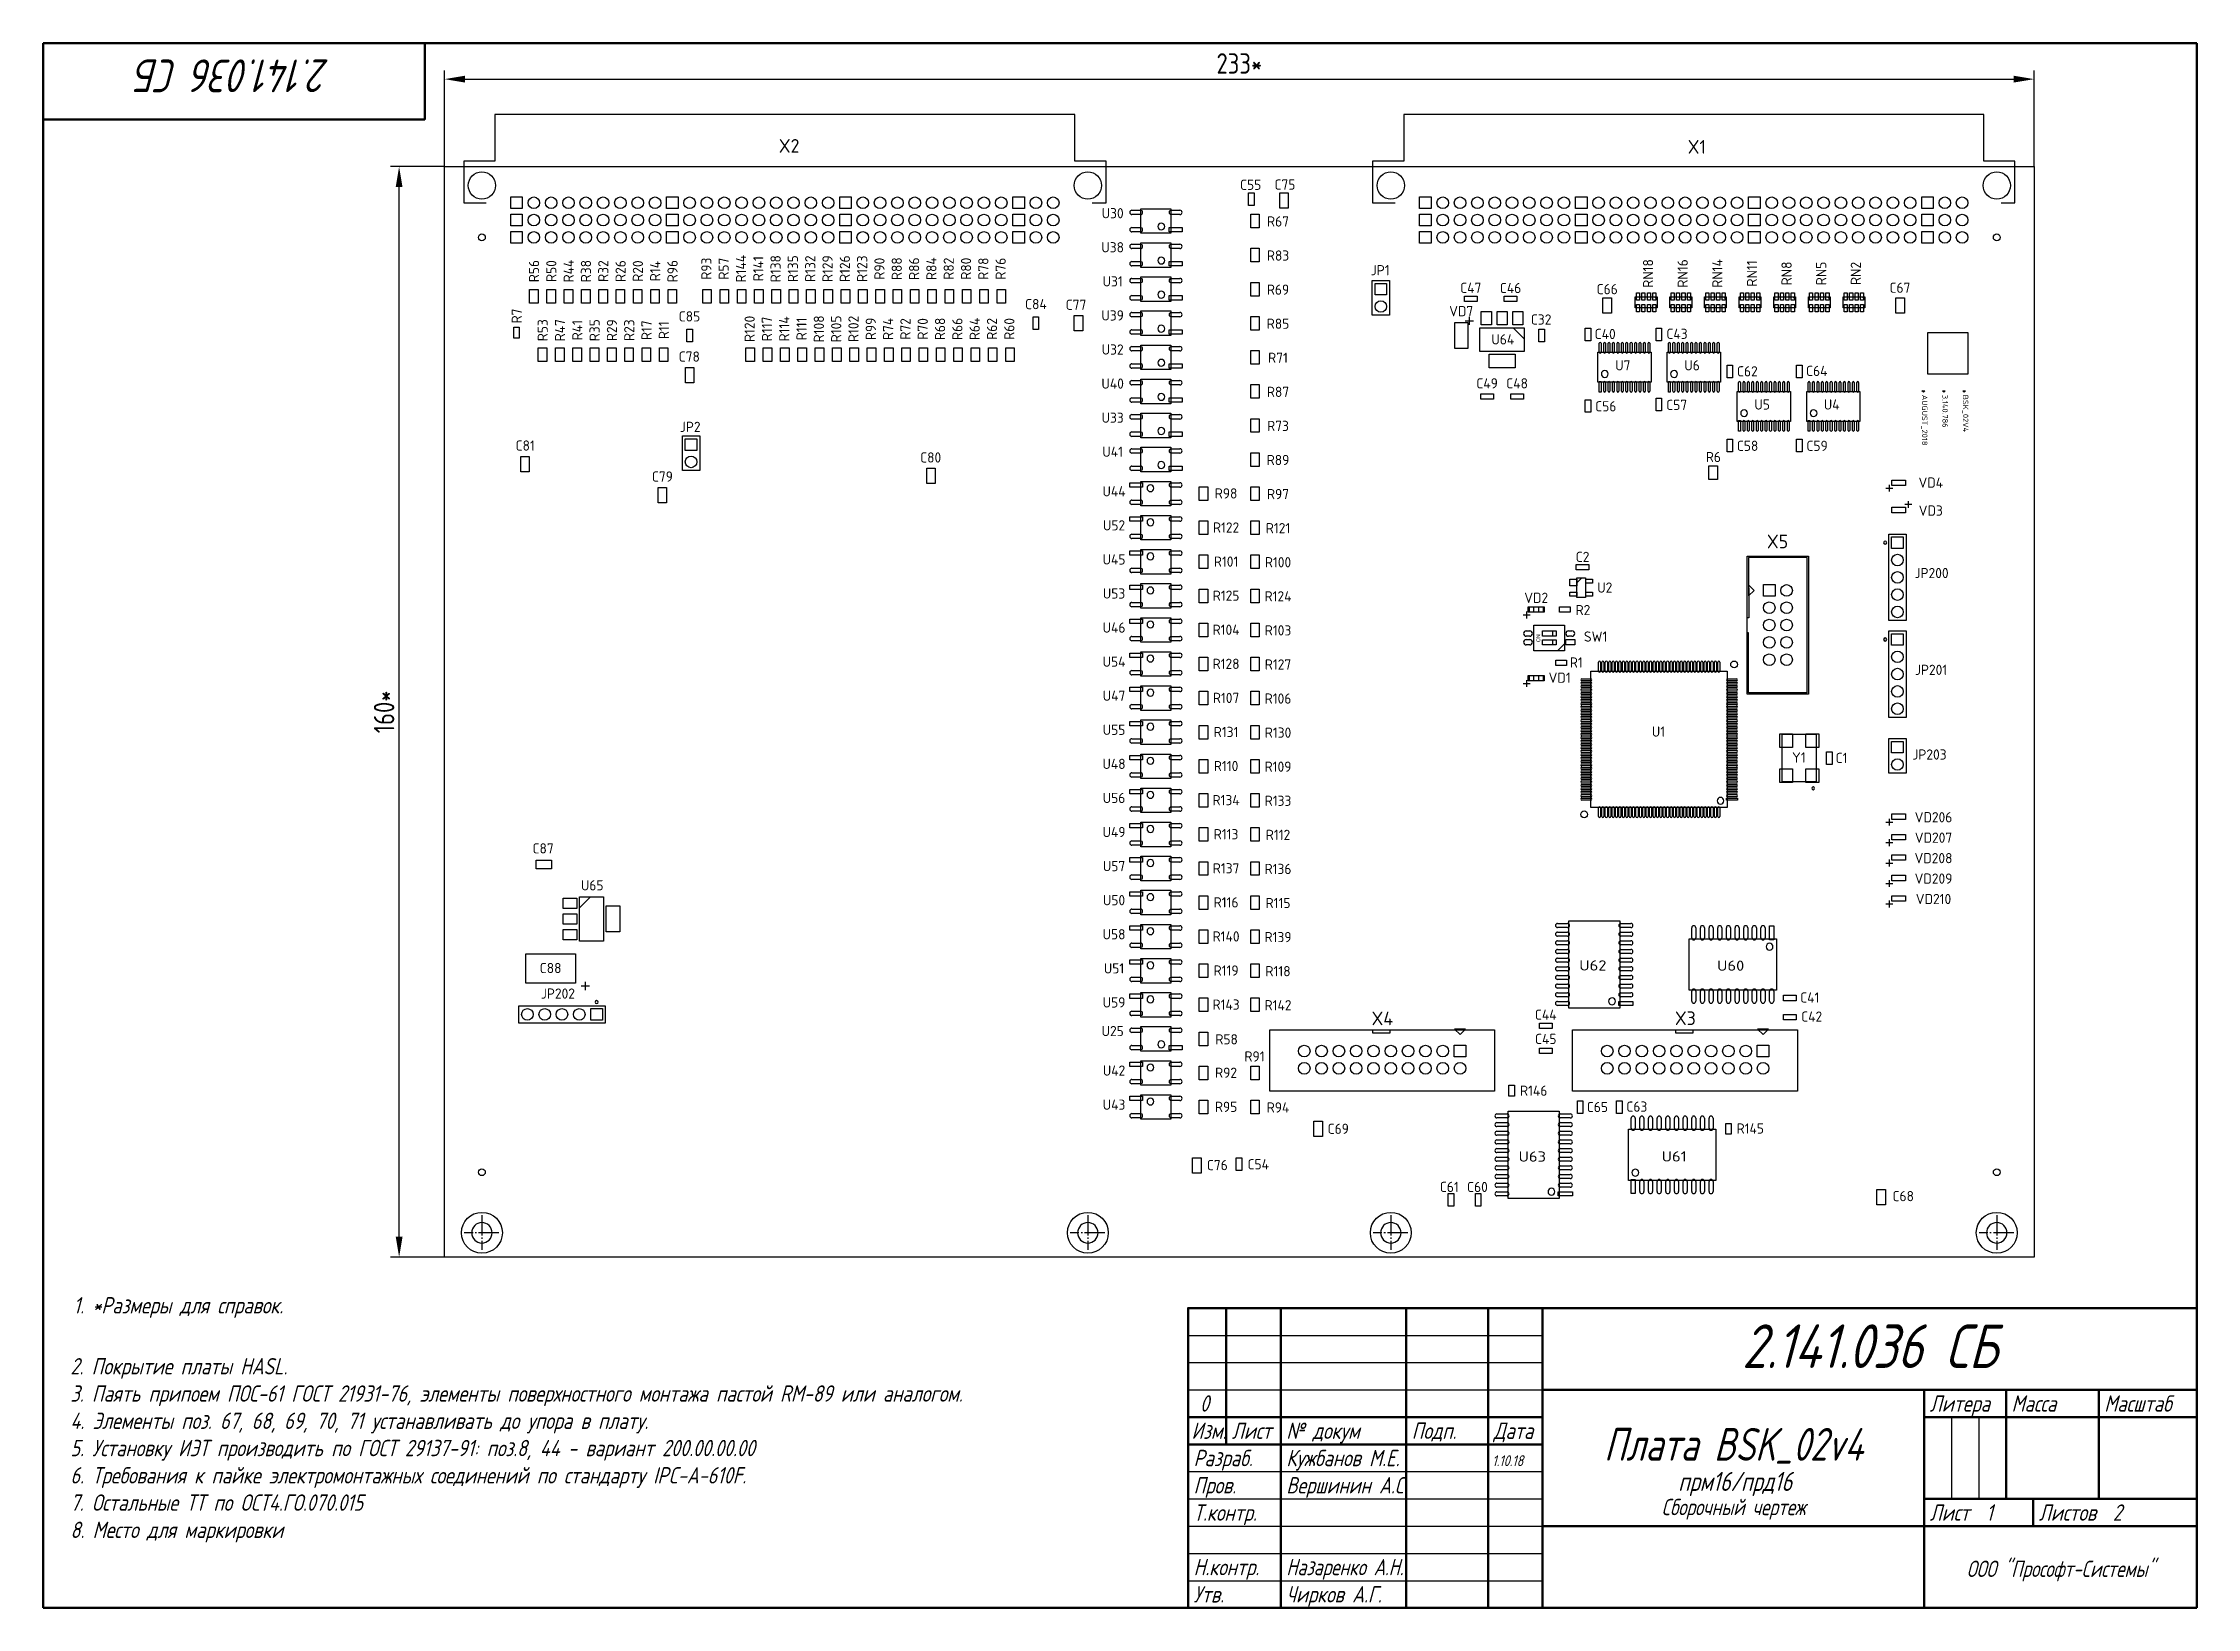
# Paper-space layout '1' of a CAD drawing. Header units: millimetres. Extents: x 20 to 415, y 5 to 292.
# The model-space entities are those that its viewports show. They can reach past a viewport. Long polylines and large blocks are cut down to what shows.
import ezdxf
from ezdxf.enums import TextEntityAlignment as Align

# ---------------------------------------------------------------- set-up
doc = ezdxf.new("R2010")
doc.units = ezdxf.units.MM
for name, color, linetype in [('BG_OUTLINE', 7, 'Continuous'), ('PG_ASSEMBLY_TOP', 7, 'Continuous'), ('PIN_TOP', 7, 'Continuous'), ('RD_ASSEMBLY_TOP', 7, 'Continuous'), ('Видовой экран', 6, 'Continuous'), ('РАЗМЕРЫ', 7, 'Continuous')]:
    doc.layers.add(name, color=color, linetype=linetype)
doc.layers.add('Основной', color=7, linetype='Continuous', lineweight=50)
doc.layers.get('Видовой экран').freeze()
doc.styles.get("Standard").update_dxf_attribs({"font": 'txt.shx'})
doc.styles.add('ГОСТ 2.304', font='CS_Gost2304.shx')
doc.styles.add('ГОСТ А', font='', dxfattribs={"oblique": 15})
doc.styles.get('ГОСТ А').set_extended_font_data('GOST 2.304 type A')
doc.dimstyles.new('ЕСКД', dxfattribs={"dimscale": 0, "dimtxt": 3, "dimasz": 3, "dimexe": 1.25, "dimexo": 0, "dimtad": 1, "dimtoh": 1, "dimdec": 3, "dimrnd": 0.5, "dimtxsty": 'ГОСТ 2.304', "dimcen": 5, "dimadec": 3, "dimazin": 2, "dimtfac": 0.75, "dimtdec": 4, "dimtmove": 1, "dimatfit": 3, "dimfxl": 1, "dimtolj": 1, "dimarcsym": 0})

psp = doc.layouts.new('1')

# ---------------------------------------------------------------- texts
at = {"style": 'ГОСТ А', "oblique": 15}
psp.add_text('2.141.036 СБ', height=6, rotation=180, dxfattribs=at).set_placement((55, 289), align=Align.CENTER)
for s, height, p in [('2.141.036 СБ', 8, (355, 49)), ('0', 3, (233, 41))]:
    psp.add_text(s, height=height, dxfattribs=at).set_placement(p, align=Align.CENTER)
for s, height, p in [('Литера', 3, (366, 40.99)), ('Масса', 3, (381, 40.99)), ('Масштаб', 3, (398, 40.99)), ('Изм.', 3, (230.61, 35.99)), ('Лист', 3, (238, 35.99)), ('№ докум', 3, (248, 35.99)), ('Подп.', 3, (271, 35.99)), ('Дата', 3, (286, 35.99)), ('Разраб.', 3, (231, 30.99)), ('Кужбанов М.Е.', 3, (248, 30.99)), ('1.10.18', 2, (285.77, 31)), ('Пров.', 3, (231, 25.99)), ('Вершинин А.С.', 3, (248, 25.99)), ('Т.контр.', 3, (231, 20.99)), ('Лист  1', 3, (366, 20.99)), ('Листов  2', 3, (386, 20.99)), ('Н.контр.', 3, (231, 10.99)), ('Утв.', 3, (231, 5.99)), ('Чирков А.Г.', 3, (248, 6))]:
    psp.add_text(s, height=height, dxfattribs=at).set_placement(p)
at = {"style": 'ГОСТ А', "oblique": 15, "width": 0.95}
for s, height, p in [('Плата BSK_02v4', 6, (330, 32)), ('прм16/прд16', 3.5, (330.31, 26.45)), ('Сборочный чертеж', 3, (330, 22)), ('ООО "Прософт-Системы"', 3, (390, 10.67))]:
    psp.add_text(s, height=height, dxfattribs=at).set_placement(p, align=Align.CENTER)
psp.add_text('Назаренко А.Н.', height=3, dxfattribs=at).set_placement((248, 10.99))
at = {"char_height": 3, "style": 'ГОСТ А'}
for s, insert, width, attachment_point in [('{\\FCS_Gost2304|c0;1. *Размеры для справок.\\P}', (25.58, 62), 178, 1), ('{\\FCS_Gost2304|c0;2. Покрытие платы HASL.\\P3. Паять припоем ПОС-61 ГОСТ 21931-76, элементы поверхностного монтажа пастой RM-89 или аналогом.\\P4. Элементы поз. 67, 68, 69, 70, 71 устанавливать до упора в плату.\\P5. Установку ИЭТ производить по ГОСТ 29137-91: поз.8, 44 - вариант 200.00.00.00 \\P6. Требования к пайке электромонтажных соединений по стандарту IPC-A-610F.\\P7. Остальные ТТ по ОСТ4.ГО.070.015\\P8. Место для маркировки}', (25.01, 17), 201.5103, 7)]:
    psp.add_mtext(s, dxfattribs=dict(at, insert=insert, width=width, attachment_point=attachment_point))

msp = doc.modelspace()

# ---------------------------------------------------------------- texts
at = {"layer": 'PG_ASSEMBLY_TOP', "width": 0.916667}
msp.add_text('ON', height=0.6, rotation=90, dxfattribs=at).set_placement((157.5355, 50.82), align=Align.CENTER)
at = {"layer": 'RD_ASSEMBLY_TOP', "width": 0.916667}
for s, height, p in [('X2', 2, (45.8165, 122.0449)), ('X1', 2, (179.1665, 121.905)), ('JP1', 1.5, (132.666, 104.0596)), ('JP2', 1.5, (31.3106, 81.0717)), ('JP203', 1.5, (212.129, 32.9958))]:
    msp.add_text(s, height=height, dxfattribs=at).set_placement(p)
at = {"layer": 'RD_ASSEMBLY_TOP'}
for s, height, width, p in [('C55', 1.5, 0.916667, (115.0391, 116.5879)), ('C75', 1.5, 0.916667, (120.0713, 116.6173)), ('U30', 1.5, 0.916667, (94.7968, 112.42)), ('R67', 1.5, 0.916667, (119.0553, 111.2078)), ('U38', 1.5, 0.916667, (94.7968, 107.42)), ('R83', 1.5, 0.916667, (119.0553, 106.2078)), ('U31', 1.5, 0.916667, (94.7968, 102.42)), ('R69', 1.5, 0.916667, (119.0553, 101.2078)), ('C47', 1.5, 0.916667, (147.3355, 101.47)), ('C46', 1.5, 0.916667, (153.1742, 101.4406)), ('C66', 1.5, 0.916667, (167.3546, 101.2738)), ('C67', 1.5, 0.916667, (210.3008, 101.4867)), ('C85', 1.5, 0.916667, (32.7035, 97.2795)), ('C84', 1.5, 0.916667, (83.5365, 99.0795)), ('C77', 1.5, 0.916667, (89.4186, 98.9795)), ('U39', 1.5, 0.916667, (94.7968, 97.42)), ('VD7', 1.5, 0.916667, (145.9319, 98.0469)), ('C32', 1.5, 0.916667, (157.6599, 96.8204)), ('R85', 1.5, 0.916667, (119.0553, 96.2078)), ('U64', 1.5, 0.916667, (152.0392, 93.9071)), ('C40', 1.5, 0.916667, (167.0596, 94.7041)), ('C43', 1.5, 0.916667, (177.5947, 94.7237)), ('C78', 1.5, 0.916667, (32.6839, 91.3795)), ('U32', 1.5, 0.916667, (94.7968, 92.42)), ('R71', 1.5, 0.916667, (119.0553, 91.2078)), ('U40', 1.5, 0.916667, (94.7968, 87.42)), ('C49', 1.5, 0.916667, (149.7355, 87.4575)), ('C48', 1.5, 0.916667, (154.1355, 87.4575)), ('U7', 1.5, 0.916667, (169.6462, 90.1011)), ('U6', 1.5, 0.916667, (179.8062, 90.1011)), ('C62', 1.5, 0.916667, (187.914, 89.2207)), ('C64', 1.5, 0.916667, (198.096, 89.2796)), ('R87', 1.5, 0.916667, (119.0553, 86.2078)), ('C56', 1.5, 0.916667, (167.1437, 84.0885)), ('C57', 1.5, 0.916667, (177.5437, 84.2885)), ('U5', 1.5, 0.916667, (190.0862, 84.3511)), ('U4', 1.5, 0.916667, (200.2862, 84.3511)), ('U33', 1.5, 0.916667, (94.7968, 82.42)), ('R73', 1.5, 0.916667, (119.0553, 81.2078)), ('C81', 1.5, 0.916667, (8.6071, 78.3295)), ('C58', 1.5, 0.916667, (187.9437, 78.2885)), ('C59', 1.5, 0.916667, (198.1437, 78.2885)), ('C80', 1.5, 0.916667, (68.0952, 76.5795)), ('U41', 1.5, 0.916667, (94.7968, 77.42)), ('R89', 1.5, 0.916667, (119.0553, 76.2078)), ('R6', 1.5, 0.916667, (182.9315, 76.646)), ('C79', 1.5, 0.916667, (28.7357, 73.7795)), ('U44', 1.5, 0.916667, (94.9968, 71.62)), ('R98', 1.5, 0.916667, (111.4352, 71.302)), ('R97', 1.5, 0.916667, (119.0553, 71.2078)), ('VD4', 1.5, 0.916667, (214.8242, 72.8924)), ('VD3', 1.5, 0.916667, (214.8242, 68.7872)), ('U52', 1.5, 0.916667, (94.9968, 66.62)), ('R122', 1.5, 0.916667, (111.4352, 66.302)), ('R121', 1.5, 0.916667, (119.0553, 66.2078)), ('C2', 1.5, 0.916667, (163.7355, 61.9922)), ('X5', 2, 0.916667, (192.3434, 64.0021)), ('U45', 1.5, 0.916667, (94.9968, 61.62)), ('R101', 1.5, 0.916667, (111.4352, 61.302)), ('R100', 1.5, 0.916667, (119.0553, 61.2078)), ('JP200', 1.5, 0.916667, (214.9463, 59.62)), ('U53', 1.5, 0.916667, (94.9968, 56.62)), ('R125', 1.5, 0.916667, (111.4352, 56.302)), ('R124', 1.5, 0.916667, (119.0553, 56.2078)), ('VD2', 1.5, 0.916667, (156.9355, 55.9889)), ('U2', 1.5, 0.916667, (166.998, 57.4897)), ('R2', 1.5, 0.916667, (163.7904, 54.1938)), ('U46', 1.5, 0.916667, (94.9968, 51.62)), ('R104', 1.5, 0.916667, (111.4352, 51.302)), ('R103', 1.5, 0.916667, (119.0553, 51.2078)), ('SW1', 1.5, 0.916667, (165.6619, 50.3045)), ('U54', 1.5, 0.916667, (94.9968, 46.62)), ('R128', 1.5, 0.916667, (111.4352, 46.302)), ('R127', 1.5, 0.916667, (119.0553, 46.2078)), ('R1', 1.5, 0.916667, (162.816, 46.4961)), ('VD1', 1.5, 0.916667, (160.3743, 44.2644)), ('JP201', 1.5, 0.916667, (214.8759, 45.42)), ('U47', 1.5, 0.916667, (94.9968, 41.62)), ('R107', 1.5, 0.916667, (111.4352, 41.302)), ('R106', 1.5, 0.916667, (119.0553, 41.2078)), ('U55', 1.5, 0.916667, (94.9968, 36.62)), ('R131', 1.5, 0.916667, (111.4352, 36.302)), ('R130', 1.5, 0.916667, (119.0553, 36.2078)), ('U1', 1.5, 0.916667, (174.8755, 36.36)), ('U48', 1.5, 0.916667, (94.9968, 31.62)), ('R110', 1.5, 0.916667, (111.4352, 31.302)), ('R109', 1.5, 0.916667, (119.0553, 31.2078)), ('Y1', 1.5, 0.916667, (195.4754, 32.5544)), ('C1', 1.5, 0.916667, (201.7337, 32.4955)), ('U56', 1.5, 0.916667, (94.9968, 26.62)), ('R134', 1.5, 0.916667, (111.4352, 26.302)), ('R133', 1.5, 0.916667, (119.0553, 26.2078)), ('VD206', 1.5, 0.916667, (215.2265, 23.7908)), ('U49', 1.5, 0.916667, (94.9968, 21.62)), ('R113', 1.5, 0.916667, (111.4352, 21.302)), ('R112', 1.5, 0.916667, (119.0553, 21.2078)), ('VD207', 1.5, 0.916667, (215.2265, 20.7908)), ('C87', 1.5, 0.916667, (11.2355, 19.22)), ('VD208', 1.5, 0.916667, (215.2265, 17.7908)), ('U57', 1.5, 0.916667, (94.9968, 16.62)), ('R137', 1.5, 0.916667, (111.4352, 16.302)), ('R136', 1.5, 0.916667, (119.0553, 16.2078)), ('VD209', 1.5, 0.916667, (215.2265, 14.7908)), ('U65', 1.5, 0.916667, (18.4355, 13.8039)), ('U50', 1.5, 0.916667, (94.9968, 11.62)), ('R116', 1.5, 0.916667, (111.4352, 11.302)), ('R115', 1.5, 0.916667, (119.0553, 11.2078)), ('VD210', 1.5, 0.916667, (215.2265, 11.7908)), ('U58', 1.5, 0.916667, (94.9968, 6.62)), ('R140', 1.5, 0.916667, (111.4352, 6.302)), ('R139', 1.5, 0.916667, (119.0553, 6.2078)), ('C88', 1.5, 0.916667, (12.3355, 1.665)), ('U62', 1.5, 1.125, (165.2505, 2.0473)), ('U60', 1.5, 1.125, (185.4705, 2.0179)), ('U51', 1.5, 0.916667, (94.9968, 1.62)), ('R119', 1.5, 0.916667, (111.4352, 1.302)), ('R118', 1.5, 0.916667, (119.0553, 1.2078)), ('JP202', 1.5, 0.916667, (13.4132, -2.08)), ('U59', 1.5, 0.916667, (94.9968, -3.38)), ('R143', 1.5, 0.916667, (111.4352, -3.698)), ('R142', 1.5, 0.916667, (119.0553, -3.7922)), ('C41', 1.5, 0.916667, (197.078, -2.6595)), ('U25', 1.5, 0.916667, (94.7968, -7.58)), ('X4', 2, 0.916667, (134.3655, -5.9746)), ('C44', 1.5, 0.916667, (158.3355, -5.1731)), ('X3', 2, 0.916667, (178.8155, -5.9451)), ('C42', 1.5, 0.916667, (197.3526, -5.4584)), ('R58', 1.5, 0.916667, (111.515, -8.7922)), ('C45', 1.5, 0.916667, (158.3355, -8.7368)), ('U42', 1.5, 0.916667, (94.9968, -13.38)), ('R92', 1.5, 0.916667, (111.4352, -13.698)), ('R91', 1.5, 0.916667, (115.6084, -11.3085)), ('R146', 1.5, 0.916667, (156.5667, -16.3303)), ('U43', 1.5, 0.916667, (94.9968, -18.38)), ('R95', 1.5, 0.916667, (111.4352, -18.698)), ('R94', 1.5, 0.916667, (119.0553, -18.7922)), ('C65', 1.5, 0.916667, (165.9165, -18.7237)), ('C63', 1.5, 0.916667, (171.6974, -18.6714)), ('C69', 1.5, 0.916667, (127.8968, -21.9188)), ('R145', 1.5, 0.916667, (188.3424, -21.8782)), ('U63', 1.5, 1.125, (156.3605, -25.9948)), ('U61', 1.5, 1.125, (177.1805, -25.9752)), ('C76', 1.5, 0.916667, (110.1519, -27.2452)), ('C54', 1.5, 0.916667, (116.1551, -27.1275)), ('C61', 1.5, 0.916667, (144.1888, -30.4474)), ('C60', 1.5, 0.916667, (148.313, -30.4604)), ('C68', 1.5, 0.916667, (210.7862, -31.799))]:
    msp.add_text(s, height=height, dxfattribs=dict(at, width=width)).set_placement(p, align=Align.CENTER)
at = {"layer": 'RD_ASSEMBLY_TOP', "width": 0.916667}
for s, p in [('R56', (10.6515, 104.6747)), ('R50', (13.1915, 104.6747)), ('R44', (15.7315, 104.6747)), ('R38', (18.2715, 104.6747)), ('R32', (20.8115, 104.6747)), ('R26', (23.3515, 104.6747)), ('R20', (25.8915, 104.6747)), ('R14', (28.4315, 104.6747)), ('R96', (30.9715, 104.6747)), ('R93', (35.9338, 105.0278)), ('R57', (38.4738, 105.0278)), ('R144', (41.0138, 105.0278)), ('R141', (43.5538, 105.0278)), ('R138', (46.0938, 105.0278)), ('R135', (48.6338, 105.0278)), ('R132', (51.1738, 105.0278)), ('R129', (53.7138, 105.0278)), ('R126', (56.2538, 105.0278)), ('R123', (58.7938, 105.0278)), ('R90', (61.3338, 105.0278)), ('R88', (63.8738, 105.0278)), ('R86', (66.4138, 105.0278)), ('R84', (68.9538, 105.0278)), ('R82', (71.4938, 105.0278)), ('R80', (74.0338, 105.0278)), ('R78', (76.5738, 105.0278)), ('R76', (79.1138, 105.0278)), ('RN18', (174.098, 104.3278)), ('RN16', (179.178, 104.3278)), ('RN14', (184.258, 104.3278)), ('RN11', (189.338, 104.3278)), ('RN8', (194.418, 104.3278)), ('RN5', (199.498, 104.3278)), ('RN2', (204.578, 104.3278)), ('R7', (8.1167, 98.0852)), ('R120', (42.2838, 96.1922)), ('R114', (47.3638, 96.1922)), ('R108', (52.4438, 96.1922)), ('R105', (54.9838, 96.1922)), ('R102', (57.5238, 96.1922)), ('R53', (11.9215, 96.0009)), ('R47', (14.4615, 96.0009)), ('R41', (17.0015, 96.0009)), ('R35', (19.5415, 96.0009)), ('R29', (22.0815, 96.0009)), ('R23', (24.6215, 96.0009)), ('R17', (27.1615, 96.0009)), ('R11', (29.7015, 96.0009)), ('R117', (44.8238, 96.1922)), ('R111', (49.9038, 96.1922)), ('R99', (60.0638, 96.1922)), ('R74', (62.6038, 96.1922)), ('R72', (65.1438, 96.1922)), ('R70', (67.6838, 96.1922)), ('R68', (70.2238, 96.1922)), ('R66', (72.7638, 96.1922)), ('R64', (75.3038, 96.1922)), ('R62', (77.8438, 96.1922)), ('R60', (80.3838, 96.1922))]:
    msp.add_text(s, height=1.5, rotation=90, dxfattribs=at).set_placement(p, align=Align.CENTER)
at = {"layer": 'RD_ASSEMBLY_TOP'}
for s, p in [('AUGUST_2018', (213.5355, 86.52)), ('3.140.786', (216.5355, 86.52)), ('BSK_02V4', (219.5355, 86.52))]:
    msp.add_text(s, height=0.8, rotation=270, dxfattribs=at).set_placement(p)

# ---------------------------------------------------------------- blocks, each defined once
blk = doc.blocks.new('*D430')
at = {"layer": 'Defpoints', "color": 0}
for p in [(-9.89, 120), (-3.24, 120), (-3.24, -40)]:
    blk.add_point(p, dxfattribs=at)
at = {"layer": 'РАЗМЕРЫ', "color": 0, "lineweight": -2}
for p, q in [((-3.24, 120), (-11.14, 120)), ((-9.89, -37), (-9.89, 117)), ((-3.24, -40), (-11.14, -40))]:
    blk.add_line(p, q, dxfattribs=at)
at = {"layer": 'РАЗМЕРЫ', "color": 0}
for points in [[(-9.39, 117), (-10.39, 117), (-9.89, 120)], [(-10.39, -37), (-9.39, -37), (-9.89, -40)]]:
    blk.add_solid(points, dxfattribs=at)
at = {"layer": 'РАЗМЕРЫ', "color": 0, "ltscale": 100, "insert": (-12.1, 40), "char_height": 3, "attachment_point": 5, "rotation": 90, "style": 'ГОСТ 2.304'}
blk.add_mtext('\\A1;160*', dxfattribs=at)
blk = doc.blocks.new('*D433')
at = {"layer": 'Defpoints', "color": 0}
for p in [(230.01, 132.84), (-3.24, 120), (230.01, 120)]:
    blk.add_point(p, dxfattribs=at)
at = {"layer": 'РАЗМЕРЫ', "color": 0, "lineweight": -2}
for p, q in [((-3.24, 120), (-3.24, 134.09)), ((-0.24, 132.84), (227.01, 132.84)), ((230.01, 120), (230.01, 134.09))]:
    blk.add_line(p, q, dxfattribs=at)
at = {"layer": 'РАЗМЕРЫ', "color": 0}
for points in [[(-0.24, 133.34), (-0.24, 132.34), (-3.24, 132.84)], [(227.01, 132.34), (227.01, 133.34), (230.01, 132.84)]]:
    blk.add_solid(points, dxfattribs=at)
at = {"layer": 'РАЗМЕРЫ', "color": 0, "ltscale": 100, "insert": (113.38, 135.14), "char_height": 3, "attachment_point": 5, "style": 'ГОСТ 2.304'}
blk.add_mtext('\\A1;233*', dxfattribs=at)

# ---------------------------------------------------------------- dimensions: what is measured, and where the dimension line sits
at = {"layer": 'РАЗМЕРЫ'}
dim = msp.add_linear_dim(base=(230.0055, 132.835), p1=(-3.2445, 120), p2=(230.0055, 120), text='<>*', dimstyle='ЕСКД', override={"dimscale": 1, "dimlfac": 1, "dimtxsty": 'ГОСТ 2.304', "dimsah": 1, "dimtolj": 1}, dxfattribs=at)
dim.commit()
dim.dimension.update_dxf_attribs({"geometry": '*D433', "text_midpoint": (113.3805, 135.1383)})
dim = msp.add_linear_dim(base=(-9.8907, 120), p1=(-3.2445, -40), p2=(-3.2445, 120), angle=90, text='<>*', dimstyle='ЕСКД', override={"dimscale": 1, "dimlfac": 1, "dimtxsty": 'ГОСТ 2.304', "dimsah": 1, "dimtolj": 1}, dxfattribs=at)
dim.commit()
dim.dimension.update_dxf_attribs({"geometry": '*D430', "text_midpoint": (-12.1025, 40)})

# ---------------------------------------------------------------- linework, layer by layer
at = {"layer": 'BG_OUTLINE'}
for p, q in [((-3.2445, 120), (230.0055, 120)), ((-3.2445, -40), (-3.2445, 120)), ((230.0055, 120), (230.0055, -40)), ((230.0055, -40), (-3.2445, -40))]:
    msp.add_line(p, q, dxfattribs=at)
at = {"layer": 'PG_ASSEMBLY_TOP'}
for p, q in [((4.1605, 127.654), (4.1605, 120.796)), ((89.2505, 127.654), (4.1605, 127.654)), ((89.2505, 120.796), (89.2505, 127.654)), ((137.5105, 127.654), (137.5105, 120.796)), ((222.6005, 127.654), (137.5105, 127.654)), ((222.6005, 120.796), (222.6005, 127.654)), ((4.1605, 120.796), (-0.4115, 120.796)), ((-0.4115, 120.796), (-0.4115, 114.7)), ((93.8225, 120.796), (89.2505, 120.796)), ((93.8225, 114.7), (93.8225, 120.796)), ((137.5105, 120.796), (132.9385, 120.796)), ((132.9385, 120.796), (132.9385, 114.7)), ((227.1725, 120.796), (222.6005, 120.796)), ((227.1725, 114.7), (227.1725, 120.796)), ((-0.4115, 114.7), (2.8905, 114.7)), ((91.7905, 114.7), (93.8225, 114.7)), ((98.9355, 110.22), (98.9355, 113.82)), ((98.9355, 113.82), (103.3355, 113.82)), ((103.3355, 113.82), (103.3355, 110.22)), ((114.7355, 116.145), (115.5355, 116.145)), ((114.7355, 114.295), (114.7355, 116.145)), ((115.5355, 114.295), (114.7355, 114.295)), ((115.5355, 116.145), (115.5355, 114.295)), ((119.3105, 113.895), (119.3105, 116.145)), ((119.3105, 116.145), (120.5605, 116.145)), ((120.5605, 113.895), (119.3105, 113.895)), ((120.5605, 116.145), (120.5605, 113.895)), ((132.9385, 114.7), (136.2405, 114.7)), ((225.1405, 114.7), (227.1725, 114.7)), ((115.0508, 113.02), (116.3008, 113.02)), ((115.0508, 111.02), (115.0508, 113.02)), ((116.3008, 111.02), (115.0508, 111.02)), ((116.3008, 113.02), (116.3008, 111.02)), ((103.3355, 110.22), (98.9355, 110.22)), ((98.9355, 105.22), (98.9355, 108.82)), ((98.9355, 108.82), (103.3355, 108.82)), ((103.3355, 108.82), (103.3355, 105.22)), ((115.0508, 108.02), (116.3008, 108.02)), ((115.0508, 106.02), (115.0508, 108.02)), ((116.3008, 108.02), (116.3008, 106.02)), ((103.3355, 105.22), (98.9355, 105.22)), ((116.3008, 106.02), (115.0508, 106.02)), ((9.2505, 101.9845), (10.5005, 101.9845)), ((9.2505, 99.9845), (9.2505, 101.9845)), ((10.5005, 101.9845), (10.5005, 99.9845)), ((11.7905, 101.9845), (13.0405, 101.9845)), ((11.7905, 99.9845), (11.7905, 101.9845)), ((13.0405, 101.9845), (13.0405, 99.9845)), ((14.3305, 101.9845), (15.5805, 101.9845)), ((14.3305, 99.9845), (14.3305, 101.9845)), ((15.5805, 101.9845), (15.5805, 99.9845)), ((16.8705, 101.9845), (18.1205, 101.9845)), ((16.8705, 99.9845), (16.8705, 101.9845)), ((18.1205, 101.9845), (18.1205, 99.9845)), ((19.4105, 101.9845), (20.6605, 101.9845)), ((19.4105, 99.9845), (19.4105, 101.9845)), ((20.6605, 101.9845), (20.6605, 99.9845)), ((21.9505, 101.9845), (23.2005, 101.9845)), ((21.9505, 99.9845), (21.9505, 101.9845)), ((23.2005, 101.9845), (23.2005, 99.9845)), ((24.4905, 101.9845), (25.7405, 101.9845)), ((24.4905, 99.9845), (24.4905, 101.9845)), ((25.7405, 101.9845), (25.7405, 99.9845)), ((27.0305, 101.9845), (28.2805, 101.9845)), ((27.0305, 99.9845), (27.0305, 101.9845)), ((28.2805, 101.9845), (28.2805, 99.9845)), ((29.5705, 101.9845), (30.8205, 101.9845)), ((29.5705, 99.9845), (29.5705, 101.9845)), ((30.8205, 101.9845), (30.8205, 99.9845)), ((34.6505, 101.9845), (35.9005, 101.9845)), ((34.6505, 99.9845), (34.6505, 101.9845)), ((35.9005, 101.9845), (35.9005, 99.9845)), ((37.1905, 101.9845), (38.4405, 101.9845)), ((37.1905, 99.9845), (37.1905, 101.9845)), ((38.4405, 101.9845), (38.4405, 99.9845)), ((39.7305, 101.9845), (40.9805, 101.9845)), ((39.7305, 99.9845), (39.7305, 101.9845)), ((40.9805, 101.9845), (40.9805, 99.9845)), ((42.2705, 101.9845), (43.5205, 101.9845)), ((42.2705, 99.9845), (42.2705, 101.9845)), ((43.5205, 101.9845), (43.5205, 99.9845)), ((44.8105, 101.9845), (46.0605, 101.9845)), ((44.8105, 99.9845), (44.8105, 101.9845)), ((46.0605, 101.9845), (46.0605, 99.9845)), ((47.3505, 101.9845), (48.6005, 101.9845)), ((47.3505, 99.9845), (47.3505, 101.9845)), ((48.6005, 101.9845), (48.6005, 99.9845)), ((49.8905, 101.9845), (51.1405, 101.9845)), ((49.8905, 99.9845), (49.8905, 101.9845)), ((51.1405, 101.9845), (51.1405, 99.9845)), ((52.4305, 101.9845), (53.6805, 101.9845)), ((52.4305, 99.9845), (52.4305, 101.9845)), ((53.6805, 101.9845), (53.6805, 99.9845)), ((54.9705, 101.9845), (56.2205, 101.9845)), ((54.9705, 99.9845), (54.9705, 101.9845)), ((56.2205, 101.9845), (56.2205, 99.9845)), ((57.5105, 101.9845), (58.7605, 101.9845)), ((57.5105, 99.9845), (57.5105, 101.9845)), ((58.7605, 101.9845), (58.7605, 99.9845)), ((60.0505, 101.9845), (61.3005, 101.9845)), ((60.0505, 99.9845), (60.0505, 101.9845)), ((61.3005, 101.9845), (61.3005, 99.9845)), ((62.5905, 101.9845), (63.8405, 101.9845)), ((62.5905, 99.9845), (62.5905, 101.9845)), ((63.8405, 101.9845), (63.8405, 99.9845)), ((65.1305, 101.9845), (66.3805, 101.9845)), ((65.1305, 99.9845), (65.1305, 101.9845)), ((66.3805, 101.9845), (66.3805, 99.9845)), ((67.6705, 101.9845), (68.9205, 101.9845)), ((67.6705, 99.9845), (67.6705, 101.9845)), ((68.9205, 101.9845), (68.9205, 99.9845)), ((70.2105, 101.9845), (71.4605, 101.9845)), ((70.2105, 99.9845), (70.2105, 101.9845)), ((71.4605, 101.9845), (71.4605, 99.9845)), ((72.7505, 101.9845), (74.0005, 101.9845)), ((72.7505, 99.9845), (72.7505, 101.9845)), ((74.0005, 101.9845), (74.0005, 99.9845)), ((75.2905, 101.9845), (76.5405, 101.9845)), ((75.2905, 99.9845), (75.2905, 101.9845)), ((76.5405, 101.9845), (76.5405, 99.9845)), ((77.8305, 101.9845), (79.0805, 101.9845)), ((77.8305, 99.9845), (77.8305, 101.9845)), ((79.0805, 101.9845), (79.0805, 99.9845)), ((98.9355, 100.22), (98.9355, 103.82)), ((98.9355, 103.82), (103.3355, 103.82)), ((103.3355, 103.82), (103.3355, 100.22)), ((115.0508, 103.02), (116.3008, 103.02)), ((115.0508, 101.02), (115.0508, 103.02)), ((116.3008, 103.02), (116.3008, 101.02)), ((132.8655, 98.21), (132.8655, 103.29)), ((132.8655, 103.29), (135.4055, 103.29)), ((135.4055, 103.29), (135.4055, 98.21)), ((10.5005, 99.9845), (9.2505, 99.9845)), ((13.0405, 99.9845), (11.7905, 99.9845)), ((15.5805, 99.9845), (14.3305, 99.9845)), ((18.1205, 99.9845), (16.8705, 99.9845)), ((20.6605, 99.9845), (19.4105, 99.9845)), ((23.2005, 99.9845), (21.9505, 99.9845)), ((25.7405, 99.9845), (24.4905, 99.9845)), ((28.2805, 99.9845), (27.0305, 99.9845)), ((30.8205, 99.9845), (29.5705, 99.9845)), ((35.9005, 99.9845), (34.6505, 99.9845)), ((38.4405, 99.9845), (37.1905, 99.9845)), ((40.9805, 99.9845), (39.7305, 99.9845)), ((43.5205, 99.9845), (42.2705, 99.9845)), ((46.0605, 99.9845), (44.8105, 99.9845)), ((48.6005, 99.9845), (47.3505, 99.9845)), ((51.1405, 99.9845), (49.8905, 99.9845)), ((53.6805, 99.9845), (52.4305, 99.9845)), ((56.2205, 99.9845), (54.9705, 99.9845)), ((58.7605, 99.9845), (57.5105, 99.9845)), ((61.3005, 99.9845), (60.0505, 99.9845)), ((63.8405, 99.9845), (62.5905, 99.9845)), ((66.3805, 99.9845), (65.1305, 99.9845)), ((68.9205, 99.9845), (67.6705, 99.9845)), ((71.4605, 99.9845), (70.2105, 99.9845)), ((74.0005, 99.9845), (72.7505, 99.9845)), ((76.5405, 99.9845), (75.2905, 99.9845)), ((79.0805, 99.9845), (77.8305, 99.9845)), ((89.1628, 95.895), (89.1628, 98.145)), ((89.1628, 98.145), (90.4128, 98.145)), ((90.4128, 98.145), (90.4128, 95.895)), ((103.3355, 100.22), (98.9355, 100.22)), ((98.9355, 95.22), (98.9355, 98.82)), ((98.9355, 98.82), (103.3355, 98.82)), ((103.3355, 98.82), (103.3355, 95.22)), ((116.3008, 101.02), (115.0508, 101.02)), ((115.0508, 98.02), (116.3008, 98.02)), ((115.0508, 96.02), (115.0508, 98.02)), ((116.3008, 98.02), (116.3008, 96.02)), ((135.4055, 98.21), (132.8655, 98.21)), ((146.4105, 100.22), (146.4105, 101.02)), ((146.4105, 101.02), (148.2605, 101.02)), ((148.2605, 100.22), (146.4105, 100.22)), ((147.1355, 96.77), (147.1355, 97.97)), ((148.2605, 101.02), (148.2605, 100.22)), ((152.2492, 100.22), (152.2492, 101.02)), ((152.2492, 101.02), (154.0992, 101.02)), ((154.0992, 100.22), (152.2492, 100.22)), ((154.0992, 101.02), (154.0992, 100.22)), ((166.7105, 98.495), (166.7105, 100.745)), ((166.7105, 100.745), (167.9605, 100.745)), ((167.9605, 98.495), (166.7105, 98.495)), ((167.9605, 100.745), (167.9605, 98.495)), ((171.4705, 99.295), (171.4705, 100.895)), ((171.4705, 100.895), (174.6705, 100.895)), ((174.6705, 99.295), (171.4705, 99.295)), ((174.2705, 100.895), (174.6705, 100.495)), ((174.3705, 100.895), (174.6705, 100.595)), ((174.4705, 100.895), (174.6705, 100.695)), ((174.5705, 100.895), (174.6705, 100.795)), ((174.6705, 100.895), (174.6705, 99.295)), ((176.5505, 99.295), (176.5505, 100.895)), ((176.5505, 100.895), (179.7505, 100.895)), ((179.7505, 99.295), (176.5505, 99.295)), ((179.3505, 100.895), (179.7505, 100.495)), ((179.4505, 100.895), (179.7505, 100.595)), ((179.5505, 100.895), (179.7505, 100.695)), ((179.6505, 100.895), (179.7505, 100.795)), ((179.7505, 100.895), (179.7505, 99.295)), ((181.6305, 99.295), (181.6305, 100.895)), ((181.6305, 100.895), (184.8305, 100.895)), ((184.8305, 99.295), (181.6305, 99.295)), ((184.4305, 100.895), (184.8305, 100.495)), ((184.5305, 100.895), (184.8305, 100.595)), ((184.6305, 100.895), (184.8305, 100.695)), ((184.7305, 100.895), (184.8305, 100.795)), ((184.8305, 100.895), (184.8305, 99.295)), ((186.7105, 99.295), (186.7105, 100.895)), ((186.7105, 100.895), (189.9105, 100.895)), ((189.9105, 99.295), (186.7105, 99.295)), ((189.5105, 100.895), (189.9105, 100.495)), ((189.6105, 100.895), (189.9105, 100.595)), ((189.7105, 100.895), (189.9105, 100.695)), ((189.8105, 100.895), (189.9105, 100.795)), ((189.9105, 100.895), (189.9105, 99.295)), ((191.7905, 99.295), (191.7905, 100.895)), ((191.7905, 100.895), (194.9905, 100.895)), ((194.9905, 99.295), (191.7905, 99.295)), ((194.5905, 100.895), (194.9905, 100.495)), ((194.6905, 100.895), (194.9905, 100.595)), ((194.7905, 100.895), (194.9905, 100.695)), ((194.8905, 100.895), (194.9905, 100.795)), ((194.9905, 100.895), (194.9905, 99.295)), ((196.8705, 99.295), (196.8705, 100.895)), ((196.8705, 100.895), (200.0705, 100.895)), ((200.0705, 99.295), (196.8705, 99.295)), ((199.6705, 100.895), (200.0705, 100.495)), ((199.7705, 100.895), (200.0705, 100.595)), ((199.8705, 100.895), (200.0705, 100.695)), ((199.9705, 100.895), (200.0705, 100.795)), ((200.0705, 100.895), (200.0705, 99.295)), ((201.9505, 99.295), (201.9505, 100.895)), ((201.9505, 100.895), (205.1505, 100.895)), ((205.1505, 99.295), (201.9505, 99.295)), ((204.7505, 100.895), (205.1505, 100.495)), ((204.8505, 100.895), (205.1505, 100.595)), ((204.9505, 100.895), (205.1505, 100.695)), ((205.0505, 100.895), (205.1505, 100.795)), ((205.1505, 100.895), (205.1505, 99.295)), ((209.7105, 98.495), (209.7105, 100.745)), ((209.7105, 100.745), (210.9605, 100.745)), ((210.9605, 98.495), (209.7105, 98.495)), ((210.9605, 100.745), (210.9605, 98.495)), ((6.9355, 96.45), (7.7355, 96.45)), ((6.9355, 94.85), (6.9355, 96.45)), ((7.7355, 94.85), (6.9355, 94.85)), ((7.7355, 96.45), (7.7355, 94.85)), ((32.3355, 94.295), (32.3355, 96.145)), ((32.3355, 96.145), (33.1355, 96.145)), ((33.1355, 96.145), (33.1355, 94.295)), ((83.1355, 96.095), (83.1355, 97.945)), ((83.1355, 97.945), (83.9355, 97.945)), ((83.9355, 96.095), (83.1355, 96.095)), ((83.9355, 97.945), (83.9355, 96.095)), ((90.4128, 95.895), (89.1628, 95.895)), ((103.3355, 95.22), (98.9355, 95.22)), ((116.3008, 96.02), (115.0508, 96.02)), ((144.9855, 93.32), (144.9855, 97.12)), ((144.9855, 97.12), (146.8855, 97.12)), ((146.5355, 97.37), (147.7355, 97.37)), ((146.8855, 97.12), (146.8855, 93.32)), ((148.6855, 92.87), (148.6855, 96.37)), ((148.6855, 96.37), (155.1855, 96.37)), ((155.1855, 94.745), (153.5605, 96.37)), ((153.5605, 96.37), (155.1855, 96.37)), ((155.1855, 96.37), (155.1855, 94.745)), ((155.1855, 96.37), (155.1855, 92.87)), ((157.3355, 96.145), (158.1355, 96.145)), ((157.3355, 94.295), (157.3355, 96.145)), ((158.1355, 96.145), (158.1355, 94.295)), ((164.1355, 94.4549), (164.1355, 96.3049)), ((164.1355, 96.3049), (164.9355, 96.3049)), ((164.9355, 96.3049), (164.9355, 94.4549)), ((174.5355, 94.4549), (174.5355, 96.3049)), ((174.5355, 96.3049), (175.3355, 96.3049)), ((175.3355, 96.3049), (175.3355, 94.4549)), ((220.3355, 95.62), (214.3355, 95.62)), ((214.3355, 95.62), (214.3355, 89.62)), ((220.3355, 89.62), (220.3355, 95.62)), ((10.5205, 93.399), (11.7705, 93.399)), ((10.5205, 91.399), (10.5205, 93.399)), ((11.7705, 93.399), (11.7705, 91.399)), ((13.0605, 93.399), (14.3105, 93.399)), ((13.0605, 91.399), (13.0605, 93.399)), ((14.3105, 93.399), (14.3105, 91.399)), ((15.6005, 93.399), (16.8505, 93.399)), ((15.6005, 91.399), (15.6005, 93.399)), ((16.8505, 93.399), (16.8505, 91.399)), ((18.1405, 93.399), (19.3905, 93.399)), ((18.1405, 91.399), (18.1405, 93.399)), ((19.3905, 93.399), (19.3905, 91.399)), ((20.6805, 93.399), (21.9305, 93.399)), ((20.6805, 91.399), (20.6805, 93.399)), ((21.9305, 93.399), (21.9305, 91.399)), ((23.2205, 93.399), (24.4705, 93.399)), ((23.2205, 91.399), (23.2205, 93.399)), ((24.4705, 93.399), (24.4705, 91.399)), ((25.7605, 93.399), (27.0105, 93.399)), ((25.7605, 91.399), (25.7605, 93.399)), ((27.0105, 93.399), (27.0105, 91.399)), ((28.3005, 93.399), (29.5505, 93.399)), ((28.3005, 91.399), (28.3005, 93.399)), ((29.5505, 93.399), (29.5505, 91.399)), ((33.1355, 94.295), (32.3355, 94.295)), ((41.0005, 93.399), (42.2505, 93.399)), ((41.0005, 91.399), (41.0005, 93.399)), ((42.2505, 93.399), (42.2505, 91.399)), ((43.5405, 93.399), (44.7905, 93.399)), ((43.5405, 91.399), (43.5405, 93.399)), ((44.7905, 93.399), (44.7905, 91.399)), ((46.0805, 93.399), (47.3305, 93.399)), ((46.0805, 91.399), (46.0805, 93.399)), ((47.3305, 93.399), (47.3305, 91.399)), ((48.6205, 93.399), (49.8705, 93.399)), ((48.6205, 91.399), (48.6205, 93.399)), ((49.8705, 93.399), (49.8705, 91.399)), ((51.1605, 93.399), (52.4105, 93.399)), ((51.1605, 91.399), (51.1605, 93.399)), ((52.4105, 93.399), (52.4105, 91.399)), ((53.7005, 93.399), (54.9505, 93.399)), ((53.7005, 91.399), (53.7005, 93.399)), ((54.9505, 93.399), (54.9505, 91.399)), ((56.2405, 93.399), (57.4905, 93.399)), ((56.2405, 91.399), (56.2405, 93.399)), ((57.4905, 93.399), (57.4905, 91.399)), ((58.7805, 93.399), (60.0305, 93.399)), ((58.7805, 91.399), (58.7805, 93.399)), ((60.0305, 93.399), (60.0305, 91.399)), ((61.3205, 93.399), (62.5705, 93.399)), ((61.3205, 91.399), (61.3205, 93.399)), ((62.5705, 93.399), (62.5705, 91.399)), ((63.8605, 93.399), (65.1105, 93.399)), ((63.8605, 91.399), (63.8605, 93.399)), ((65.1105, 93.399), (65.1105, 91.399)), ((66.4005, 93.399), (67.6505, 93.399)), ((66.4005, 91.399), (66.4005, 93.399)), ((67.6505, 93.399), (67.6505, 91.399)), ((68.9405, 93.399), (70.1905, 93.399)), ((68.9405, 91.399), (68.9405, 93.399)), ((70.1905, 93.399), (70.1905, 91.399)), ((71.4805, 93.399), (72.7305, 93.399)), ((71.4805, 91.399), (71.4805, 93.399)), ((72.7305, 93.399), (72.7305, 91.399)), ((74.0205, 93.399), (75.2705, 93.399)), ((74.0205, 91.399), (74.0205, 93.399)), ((75.2705, 93.399), (75.2705, 91.399)), ((76.5605, 93.399), (77.8105, 93.399)), ((76.5605, 91.399), (76.5605, 93.399)), ((77.8105, 93.399), (77.8105, 91.399)), ((79.1005, 93.399), (80.3505, 93.399)), ((79.1005, 91.399), (79.1005, 93.399)), ((80.3505, 93.399), (80.3505, 91.399)), ((98.9355, 90.22), (98.9355, 93.82)), ((98.9355, 93.82), (103.3355, 93.82)), ((103.3355, 93.82), (103.3355, 90.22)), ((115.0508, 93.02), (116.3008, 93.02)), ((115.0508, 91.02), (115.0508, 93.02)), ((116.3008, 93.02), (116.3008, 91.02)), ((146.8855, 93.32), (144.9855, 93.32)), ((155.1855, 92.87), (148.6855, 92.87)), ((158.1355, 94.295), (157.3355, 94.295)), ((164.9355, 94.4549), (164.1355, 94.4549)), ((165.9955, 88.37), (165.9955, 92.77)), ((165.9955, 92.77), (173.7955, 92.77)), ((173.7955, 92.77), (173.7955, 88.37)), ((175.3355, 94.4549), (174.5355, 94.4549)), ((176.1555, 88.37), (176.1555, 92.77)), ((176.1555, 92.77), (183.9555, 92.77)), ((183.9555, 92.77), (183.9555, 88.37)), ((11.7705, 91.399), (10.5205, 91.399)), ((14.3105, 91.399), (13.0605, 91.399)), ((16.8505, 91.399), (15.6005, 91.399)), ((19.3905, 91.399), (18.1405, 91.399)), ((21.9305, 91.399), (20.6805, 91.399)), ((24.4705, 91.399), (23.2205, 91.399)), ((27.0105, 91.399), (25.7605, 91.399)), ((29.5505, 91.399), (28.3005, 91.399)), ((32.1105, 88.295), (32.1105, 90.545)), ((32.1105, 90.545), (33.3605, 90.545)), ((33.3605, 90.545), (33.3605, 88.295)), ((42.2505, 91.399), (41.0005, 91.399)), ((44.7905, 91.399), (43.5405, 91.399)), ((47.3305, 91.399), (46.0805, 91.399)), ((49.8705, 91.399), (48.6205, 91.399)), ((52.4105, 91.399), (51.1605, 91.399)), ((54.9505, 91.399), (53.7005, 91.399)), ((57.4905, 91.399), (56.2405, 91.399)), ((60.0305, 91.399), (58.7805, 91.399)), ((62.5705, 91.399), (61.3205, 91.399)), ((65.1105, 91.399), (63.8605, 91.399)), ((67.6505, 91.399), (66.4005, 91.399)), ((70.1905, 91.399), (68.9405, 91.399)), ((72.7305, 91.399), (71.4805, 91.399)), ((75.2705, 91.399), (74.0205, 91.399)), ((77.8105, 91.399), (76.5605, 91.399)), ((80.3505, 91.399), (79.1005, 91.399)), ((103.3355, 90.22), (98.9355, 90.22)), ((98.9355, 85.22), (98.9355, 88.82)), ((98.9355, 88.82), (103.3355, 88.82)), ((103.3355, 88.82), (103.3355, 85.22)), ((116.3008, 91.02), (115.0508, 91.02)), ((184.9355, 89.0049), (184.9355, 90.8549)), ((184.9355, 90.8549), (185.7355, 90.8549)), ((185.7355, 89.0049), (184.9355, 89.0049)), ((185.7355, 90.8549), (185.7355, 89.0049)), ((195.1355, 89.0049), (195.1355, 90.8549)), ((195.1355, 90.8549), (195.9355, 90.8549)), ((195.9355, 89.0049), (195.1355, 89.0049)), ((195.9355, 90.8549), (195.9355, 89.0049)), ((214.3355, 89.62), (220.3355, 89.62)), ((33.3605, 88.295), (32.1105, 88.295)), ((115.0508, 88.02), (116.3008, 88.02)), ((115.0508, 86.02), (115.0508, 88.02)), ((116.3008, 86.02), (115.0508, 86.02)), ((116.3008, 88.02), (116.3008, 86.02)), ((148.8105, 85.8838), (148.8105, 86.6838)), ((148.8105, 86.6838), (150.6605, 86.6838)), ((150.6605, 85.8838), (148.8105, 85.8838)), ((150.6605, 86.6838), (150.6605, 85.8838)), ((153.2105, 85.8838), (153.2105, 86.6838)), ((153.2105, 86.6838), (155.0605, 86.6838)), ((155.0605, 85.8838), (153.2105, 85.8838)), ((155.0605, 86.6838), (155.0605, 85.8838)), ((164.1355, 85.8081), (164.9355, 85.8081)), ((164.1355, 83.9581), (164.1355, 85.8081)), ((164.9355, 85.8081), (164.9355, 83.9581)), ((173.7955, 88.37), (165.9955, 88.37)), ((174.5355, 86.0081), (175.3355, 86.0081)), ((174.5355, 84.1581), (174.5355, 86.0081)), ((175.3355, 86.0081), (175.3355, 84.1581)), ((183.9555, 88.37), (176.1555, 88.37)), ((186.4355, 82.62), (186.4355, 87.02)), ((186.4355, 87.02), (194.2355, 87.02)), ((194.2355, 87.02), (194.2355, 82.62)), ((196.6355, 82.62), (196.6355, 87.02)), ((196.6355, 87.02), (204.4355, 87.02)), ((204.4355, 87.02), (204.4355, 82.62)), ((213.7355, 86.92), (213.5355, 87.12)), ((213.5355, 87.12), (213.9355, 87.12)), ((213.9355, 87.12), (213.7355, 86.92)), ((216.7355, 86.92), (216.5355, 87.12)), ((216.5355, 87.12), (216.9355, 87.12)), ((216.9355, 87.12), (216.7355, 86.92)), ((219.7355, 86.92), (219.5355, 87.12)), ((219.5355, 87.12), (219.9355, 87.12)), ((219.9355, 87.12), (219.7355, 86.92)), ((103.3355, 85.22), (98.9355, 85.22)), ((98.9355, 80.22), (98.9355, 83.82)), ((98.9355, 83.82), (103.3355, 83.82)), ((103.3355, 83.82), (103.3355, 80.22)), ((115.0508, 83.02), (116.3008, 83.02)), ((115.0508, 81.02), (115.0508, 83.02)), ((116.3008, 83.02), (116.3008, 81.02)), ((164.9355, 83.9581), (164.1355, 83.9581)), ((175.3355, 84.1581), (174.5355, 84.1581)), ((194.2355, 82.62), (186.4355, 82.62)), ((204.4355, 82.62), (196.6355, 82.62)), ((31.6655, 75.41), (31.6655, 80.49)), ((31.6655, 80.49), (34.2055, 80.49)), ((34.2055, 80.49), (34.2055, 75.41)), ((103.3355, 80.22), (98.9355, 80.22)), ((116.3008, 81.02), (115.0508, 81.02)), ((184.9355, 80.0081), (185.7355, 80.0081)), ((184.9355, 78.1581), (184.9355, 80.0081)), ((185.7355, 80.0081), (185.7355, 78.1581)), ((195.1355, 80.0081), (195.9355, 80.0081)), ((195.1355, 78.1581), (195.1355, 80.0081)), ((195.9355, 80.0081), (195.9355, 78.1581)), ((7.9605, 75.245), (7.9605, 77.495)), ((7.9605, 77.495), (9.2105, 77.495)), ((9.2105, 77.495), (9.2105, 75.245)), ((98.9355, 75.22), (98.9355, 78.82)), ((98.9355, 78.82), (103.3355, 78.82)), ((103.3355, 78.82), (103.3355, 75.22)), ((115.0508, 78.02), (116.3008, 78.02)), ((115.0508, 76.02), (115.0508, 78.02)), ((116.3008, 76.02), (115.0508, 76.02)), ((116.3008, 78.02), (116.3008, 76.02)), ((182.2835, 76.0903), (183.5335, 76.0903)), ((182.2835, 74.0903), (182.2835, 76.0903)), ((183.5335, 76.0903), (183.5335, 74.0903)), ((185.7355, 78.1581), (184.9355, 78.1581)), ((195.9355, 78.1581), (195.1355, 78.1581)), ((9.2105, 75.245), (7.9605, 75.245)), ((28.1105, 70.695), (28.1105, 72.945)), ((28.1105, 72.945), (29.3605, 72.945)), ((29.3605, 72.945), (29.3605, 70.695)), ((34.2055, 75.41), (31.6655, 75.41)), ((67.5105, 73.495), (67.5105, 75.745)), ((67.5105, 75.745), (68.7605, 75.745)), ((68.7605, 73.495), (67.5105, 73.495)), ((68.7605, 75.745), (68.7605, 73.495)), ((103.3355, 75.22), (98.9355, 75.22)), ((98.9355, 70.22), (98.9355, 73.82)), ((98.9355, 73.82), (103.3355, 73.82)), ((103.3355, 73.82), (103.3355, 70.22)), ((107.5105, 71.02), (107.5105, 73.02)), ((107.5105, 73.02), (108.7605, 73.02)), ((108.7605, 73.02), (108.7605, 71.02)), ((115.0508, 73.02), (116.3008, 73.02)), ((115.0508, 71.02), (115.0508, 73.02)), ((116.3008, 73.02), (116.3008, 71.02)), ((183.5335, 74.0903), (182.2835, 74.0903)), ((208.2355, 72.82), (209.2355, 72.82)), ((208.7355, 73.32), (208.7355, 72.32)), ((209.1355, 73.22), (209.1355, 74.02)), ((209.1355, 74.02), (211.1355, 74.02)), ((211.1355, 73.22), (209.1355, 73.22)), ((211.1355, 74.02), (211.1355, 73.22)), ((29.3605, 70.695), (28.1105, 70.695)), ((103.3355, 70.22), (98.9355, 70.22)), ((108.7605, 71.02), (107.5105, 71.02)), ((116.3008, 71.02), (115.0508, 71.02)), ((209.1355, 69.22), (209.1355, 70.02)), ((209.1355, 70.02), (211.1355, 70.02)), ((212.0355, 70.42), (211.0355, 70.42)), ((211.1355, 70.02), (211.1355, 69.22)), ((211.5355, 69.92), (211.5355, 70.92)), ((98.9355, 65.22), (98.9355, 68.82)), ((98.9355, 68.82), (103.3355, 68.82)), ((103.3355, 68.82), (103.3355, 65.22)), ((107.5105, 66.02), (107.5105, 68.02)), ((107.5105, 68.02), (108.7605, 68.02)), ((108.7605, 68.02), (108.7605, 66.02)), ((115.0508, 68.02), (116.3008, 68.02)), ((115.0508, 66.02), (115.0508, 68.02)), ((116.3008, 68.02), (116.3008, 66.02)), ((211.1355, 69.22), (209.1355, 69.22)), ((103.3355, 65.22), (98.9355, 65.22)), ((98.9355, 60.22), (98.9355, 63.82)), ((98.9355, 63.82), (103.3355, 63.82)), ((103.3355, 63.82), (103.3355, 60.22)), ((108.7605, 66.02), (107.5105, 66.02)), ((116.3008, 66.02), (115.0508, 66.02)), ((208.6655, 53.39), (208.6655, 66.09)), ((208.6655, 66.09), (211.2055, 66.09)), ((211.2055, 66.09), (211.2055, 53.39)), ((103.3355, 60.22), (98.9355, 60.22)), ((107.5105, 61.02), (107.5105, 63.02)), ((107.5105, 63.02), (108.7605, 63.02)), ((108.7605, 61.02), (107.5105, 61.02)), ((108.7605, 63.02), (108.7605, 61.02)), ((115.0508, 63.02), (116.3008, 63.02)), ((115.0508, 61.02), (115.0508, 63.02)), ((116.3008, 61.02), (115.0508, 61.02)), ((116.3008, 63.02), (116.3008, 61.02)), ((162.8105, 60.82), (162.8105, 61.62)), ((162.8105, 61.62), (164.6605, 61.62)), ((164.6605, 60.82), (162.8105, 60.82)), ((164.6605, 61.62), (164.6605, 60.82)), ((187.9055, 42.615), (187.9055, 62.865)), ((187.9055, 62.865), (196.9055, 62.865)), ((196.7055, 62.665), (188.1055, 62.665)), ((188.1055, 62.665), (188.1355, 53.82)), ((196.7055, 42.815), (196.7055, 62.665)), ((196.9055, 62.865), (196.9055, 42.615)), ((98.9355, 55.22), (98.9355, 58.82)), ((98.9355, 58.82), (103.3355, 58.82)), ((103.3355, 58.82), (103.3355, 55.22)), ((107.5105, 56.02), (107.5105, 58.02)), ((107.5105, 58.02), (108.7605, 58.02)), ((108.7605, 58.02), (108.7605, 56.02)), ((115.0508, 58.02), (116.3008, 58.02)), ((115.0508, 56.02), (115.0508, 58.02)), ((116.3008, 58.02), (116.3008, 56.02)), ((162.8855, 59.68), (163.6155, 59.68)), ((163.6155, 59.68), (162.8855, 58.95)), ((162.8855, 58.95), (162.8855, 59.68)), ((162.8855, 56.76), (162.8855, 59.68)), ((162.8855, 59.68), (164.1855, 59.68)), ((164.1855, 59.68), (164.1855, 56.76)), ((188.1055, 58.62), (188.1055, 57.02)), ((188.9055, 57.82), (188.1055, 58.62)), ((188.1055, 57.02), (188.9055, 57.82)), ((103.3355, 55.22), (98.9355, 55.22)), ((98.9355, 50.22), (98.9355, 53.82)), ((98.9355, 53.82), (103.3355, 53.82)), ((103.3355, 53.82), (103.3355, 50.22)), ((108.7605, 56.02), (107.5105, 56.02)), ((116.3008, 56.02), (115.0508, 56.02)), ((155.0355, 54.22), (156.0355, 54.22)), ((155.5355, 54.72), (155.5355, 53.72)), ((155.9355, 54.62), (155.9355, 55.42)), ((155.9355, 55.42), (157.9355, 55.42)), ((157.9355, 54.62), (155.9355, 54.62)), ((157.9355, 55.42), (157.9355, 54.62)), ((160.3355, 54.62), (160.3355, 55.42)), ((160.3355, 55.42), (161.9355, 55.42)), ((161.9355, 54.62), (160.3355, 54.62)), ((161.9355, 55.42), (161.9355, 54.62)), ((164.1855, 56.76), (162.8855, 56.76)), ((188.1355, 53.82), (187.9355, 53.82)), ((107.5105, 51.02), (107.5105, 53.02)), ((107.5105, 53.02), (108.7605, 53.02)), ((108.7605, 51.02), (107.5105, 51.02)), ((108.7605, 53.02), (108.7605, 51.02)), ((115.0508, 53.02), (116.3008, 53.02)), ((115.0508, 51.02), (115.0508, 53.02)), ((116.3008, 51.02), (115.0508, 51.02)), ((116.3008, 53.02), (116.3008, 51.02)), ((156.5855, 48.97), (156.5855, 52.74)), ((156.5855, 52.74), (161.0855, 52.74)), ((157.8365, 49.819), (157.8365, 50.581)), ((157.8365, 50.581), (159.8685, 50.581)), ((157.8395, 51.886), (159.8715, 51.886)), ((157.8395, 51.124), (157.8395, 51.886)), ((159.8715, 51.124), (157.8395, 51.124)), ((159.3605, 49.819), (159.3605, 50.581)), ((159.3635, 51.124), (159.3635, 51.886)), ((159.8685, 50.581), (159.8685, 49.819)), ((159.8715, 51.886), (159.8715, 51.124)), ((161.0855, 52.74), (161.0855, 48.97)), ((188.1055, 51.615), (187.9055, 51.615)), ((188.1055, 42.815), (188.1055, 51.615)), ((211.2055, 53.39), (208.6655, 53.39)), ((208.6655, 39.19), (208.6655, 51.89)), ((208.6655, 51.89), (211.2055, 51.89)), ((211.2055, 51.89), (211.2055, 39.19)), ((103.3355, 50.22), (98.9355, 50.22)), ((98.9355, 45.22), (98.9355, 48.82)), ((98.9355, 48.82), (103.3355, 48.82)), ((103.3355, 48.82), (103.3355, 45.22)), ((107.5105, 46.02), (107.5105, 48.02)), ((107.5105, 48.02), (108.7605, 48.02)), ((108.7605, 48.02), (108.7605, 46.02)), ((115.0508, 48.02), (116.3008, 48.02)), ((115.0508, 46.02), (115.0508, 48.02)), ((116.3008, 48.02), (116.3008, 46.02)), ((161.0855, 48.97), (156.5855, 48.97)), ((159.8685, 49.819), (157.8365, 49.819)), ((159.7947, 46.8124), (159.7947, 47.6124)), ((159.7947, 47.6124), (161.3947, 47.6124)), ((160.0855, 49), (161.0855, 50)), ((161.3947, 47.6124), (161.3947, 46.8124)), ((103.3355, 45.22), (98.9355, 45.22)), ((108.7605, 46.02), (107.5105, 46.02)), ((116.3008, 46.02), (115.0508, 46.02)), ((155.5355, 44.653), (155.5355, 43.653)), ((155.9355, 44.553), (155.9355, 45.353)), ((155.9355, 45.353), (157.9355, 45.353)), ((157.9355, 44.553), (155.9355, 44.553)), ((157.9355, 45.353), (157.9355, 44.553)), ((161.3947, 46.8124), (159.7947, 46.8124)), ((164.9755, 25.96), (164.9755, 45.96)), ((164.9755, 45.96), (184.9755, 45.96)), ((184.9755, 45.96), (184.9755, 25.96)), ((98.9355, 40.22), (98.9355, 43.82)), ((98.9355, 43.82), (103.3355, 43.82)), ((103.3355, 43.82), (103.3355, 40.22)), ((107.5105, 41.02), (107.5105, 43.02)), ((107.5105, 43.02), (108.7605, 43.02)), ((108.7605, 43.02), (108.7605, 41.02)), ((115.0508, 43.02), (116.3008, 43.02)), ((115.0508, 41.02), (115.0508, 43.02)), ((116.3008, 43.02), (116.3008, 41.02)), ((155.0355, 44.153), (156.0355, 44.153)), ((196.9055, 42.615), (187.9055, 42.615)), ((196.7055, 42.815), (188.1055, 42.815)), ((103.3355, 40.22), (98.9355, 40.22)), ((98.9355, 35.22), (98.9355, 38.82)), ((98.9355, 38.82), (103.3355, 38.82)), ((103.3355, 38.82), (103.3355, 35.22)), ((108.7605, 41.02), (107.5105, 41.02)), ((107.5105, 36.02), (107.5105, 38.02)), ((107.5105, 38.02), (108.7605, 38.02)), ((108.7605, 38.02), (108.7605, 36.02)), ((116.3008, 41.02), (115.0508, 41.02)), ((115.0508, 38.02), (116.3008, 38.02)), ((115.0508, 36.02), (115.0508, 38.02)), ((116.3008, 38.02), (116.3008, 36.02)), ((211.2055, 39.19), (208.6655, 39.19)), ((103.3355, 35.22), (98.9355, 35.22)), ((108.7605, 36.02), (107.5105, 36.02)), ((116.3008, 36.02), (115.0508, 36.02)), ((193.0355, 29.72), (193.0355, 36.72)), ((193.0355, 36.72), (198.0355, 36.72)), ((198.0355, 36.72), (198.0355, 29.72)), ((208.6655, 31.01), (208.6655, 36.09)), ((208.6655, 36.09), (211.2055, 36.09)), ((211.2055, 36.09), (211.2055, 31.01)), ((98.9355, 30.22), (98.9355, 33.82)), ((98.9355, 33.82), (103.3355, 33.82)), ((103.3355, 33.82), (103.3355, 30.22)), ((107.5105, 31.02), (107.5105, 33.02)), ((107.5105, 33.02), (108.7605, 33.02)), ((108.7605, 33.02), (108.7605, 31.02)), ((115.0508, 33.02), (116.3008, 33.02)), ((115.0508, 31.02), (115.0508, 33.02)), ((116.3008, 33.02), (116.3008, 31.02)), ((199.5355, 34.145), (200.3355, 34.145)), ((199.5355, 32.295), (199.5355, 34.145)), ((200.3355, 32.295), (199.5355, 32.295)), ((200.3355, 34.145), (200.3355, 32.295)), ((103.3355, 30.22), (98.9355, 30.22)), ((98.9355, 25.22), (98.9355, 28.82)), ((98.9355, 28.82), (103.3355, 28.82)), ((103.3355, 28.82), (103.3355, 25.22)), ((108.7605, 31.02), (107.5105, 31.02)), ((116.3008, 31.02), (115.0508, 31.02)), ((198.0355, 29.72), (193.0355, 29.72)), ((211.2055, 31.01), (208.6655, 31.01)), ((107.5105, 26.02), (107.5105, 28.02)), ((107.5105, 28.02), (108.7605, 28.02)), ((108.7605, 26.02), (107.5105, 26.02)), ((108.7605, 28.02), (108.7605, 26.02)), ((115.0508, 28.02), (116.3008, 28.02)), ((115.0508, 26.02), (115.0508, 28.02)), ((116.3008, 26.02), (115.0508, 26.02)), ((116.3008, 28.02), (116.3008, 26.02)), ((184.9755, 25.96), (164.9755, 25.96)), ((103.3355, 25.22), (98.9355, 25.22)), ((98.9355, 20.22), (98.9355, 23.82)), ((98.9355, 23.82), (103.3355, 23.82)), ((103.3355, 23.82), (103.3355, 20.22)), ((107.5105, 21.02), (107.5105, 23.02)), ((107.5105, 23.02), (108.7605, 23.02)), ((108.7605, 23.02), (108.7605, 21.02)), ((115.0508, 23.02), (116.3008, 23.02)), ((115.0508, 21.02), (115.0508, 23.02)), ((116.3008, 23.02), (116.3008, 21.02)), ((208.2355, 23.82), (209.2355, 23.82)), ((208.7355, 24.32), (208.7355, 23.32)), ((209.1355, 24.22), (209.1355, 25.02)), ((209.1355, 25.02), (211.1355, 25.02)), ((211.1355, 24.22), (209.1355, 24.22)), ((211.1355, 25.02), (211.1355, 24.22)), ((103.3355, 20.22), (98.9355, 20.22)), ((108.7605, 21.02), (107.5105, 21.02)), ((116.3008, 21.02), (115.0508, 21.02)), ((208.2355, 20.82), (209.2355, 20.82)), ((208.7355, 21.32), (208.7355, 20.32)), ((209.1355, 21.22), (209.1355, 22.02)), ((209.1355, 22.02), (211.1355, 22.02)), ((211.1355, 21.22), (209.1355, 21.22)), ((209.1355, 18.22), (209.1355, 19.02)), ((209.1355, 19.02), (211.1355, 19.02)), ((211.1355, 22.02), (211.1355, 21.22)), ((211.1355, 19.02), (211.1355, 18.22)), ((10.2105, 16.995), (10.2105, 18.245)), ((10.2105, 18.245), (12.4605, 18.245)), ((12.4605, 16.995), (10.2105, 16.995)), ((12.4605, 18.245), (12.4605, 16.995)), ((98.9355, 15.22), (98.9355, 18.82)), ((98.9355, 18.82), (103.3355, 18.82)), ((103.3355, 18.82), (103.3355, 15.22)), ((107.5105, 16.02), (107.5105, 18.02)), ((107.5105, 18.02), (108.7605, 18.02)), ((108.7605, 16.02), (107.5105, 16.02)), ((108.7605, 18.02), (108.7605, 16.02)), ((115.0508, 18.02), (116.3008, 18.02)), ((115.0508, 16.02), (115.0508, 18.02)), ((116.3008, 16.02), (115.0508, 16.02)), ((116.3008, 18.02), (116.3008, 16.02)), ((208.2355, 17.82), (209.2355, 17.82)), ((208.7355, 18.32), (208.7355, 17.32)), ((211.1355, 18.22), (209.1355, 18.22)), ((209.1355, 15.22), (209.1355, 16.02)), ((209.1355, 16.02), (211.1355, 16.02)), ((211.1355, 16.02), (211.1355, 15.22)), ((16.5855, 12.87), (18.2105, 12.87)), ((18.2105, 12.87), (16.5855, 11.245)), ((16.5855, 11.245), (16.5855, 12.87)), ((16.5855, 6.37), (16.5855, 12.87)), ((16.5855, 12.87), (20.0855, 12.87)), ((20.0855, 12.87), (20.0855, 6.37)), ((103.3355, 15.22), (98.9355, 15.22)), ((98.9355, 10.22), (98.9355, 13.82)), ((98.9355, 13.82), (103.3355, 13.82)), ((103.3355, 13.82), (103.3355, 10.22)), ((107.5105, 11.02), (107.5105, 13.02)), ((107.5105, 13.02), (108.7605, 13.02)), ((108.7605, 13.02), (108.7605, 11.02)), ((115.0508, 13.02), (116.3008, 13.02)), ((115.0508, 11.02), (115.0508, 13.02)), ((116.3008, 13.02), (116.3008, 11.02)), ((208.2355, 14.82), (209.2355, 14.82)), ((208.7355, 15.32), (208.7355, 14.32)), ((211.1355, 15.22), (209.1355, 15.22)), ((209.1355, 12.22), (209.1355, 13.02)), ((209.1355, 13.02), (211.1355, 13.02)), ((211.1355, 13.02), (211.1355, 12.22)), ((103.3355, 10.22), (98.9355, 10.22)), ((108.7605, 11.02), (107.5105, 11.02)), ((116.3008, 11.02), (115.0508, 11.02)), ((208.2355, 11.82), (209.2355, 11.82)), ((208.7355, 12.32), (208.7355, 11.32)), ((211.1355, 12.22), (209.1355, 12.22)), ((20.0855, 6.37), (16.5855, 6.37)), ((98.9355, 5.22), (98.9355, 8.82)), ((98.9355, 8.82), (103.3355, 8.82)), ((103.3355, 8.82), (103.3355, 5.22)), ((107.5105, 6.02), (107.5105, 8.02)), ((107.5105, 8.02), (108.7605, 8.02)), ((108.7605, 8.02), (108.7605, 6.02)), ((115.0508, 8.02), (116.3008, 8.02)), ((115.0508, 6.02), (115.0508, 8.02)), ((116.3008, 8.02), (116.3008, 6.02)), ((161.7005, -3.46), (161.7005, 9.34)), ((161.7005, 9.34), (169.2005, 9.34)), ((169.2005, 9.34), (169.2005, -3.46)), ((179.3705, 6.69), (192.1705, 6.69)), ((179.3705, -0.81), (179.3705, 6.69)), ((192.1705, 6.69), (192.1705, -0.81)), ((8.6855, 0.22), (8.6855, 4.52)), ((8.6855, 4.52), (15.9855, 4.52)), ((15.9855, 4.52), (15.9855, 0.22)), ((103.3355, 5.22), (98.9355, 5.22)), ((98.9355, 0.22), (98.9355, 3.82)), ((98.9355, 3.82), (103.3355, 3.82)), ((103.3355, 3.82), (103.3355, 0.22)), ((108.7605, 6.02), (107.5105, 6.02)), ((116.3008, 6.02), (115.0508, 6.02)), ((15.9855, 0.22), (8.6855, 0.22)), ((17.4355, -0.83), (17.4355, 0.37)), ((103.3355, 0.22), (98.9355, 0.22)), ((107.5105, 1.02), (107.5105, 3.02)), ((107.5105, 3.02), (108.7605, 3.02)), ((108.7605, 1.02), (107.5105, 1.02)), ((108.7605, 3.02), (108.7605, 1.02)), ((115.0508, 3.02), (116.3008, 3.02)), ((115.0508, 1.02), (115.0508, 3.02)), ((116.3008, 1.02), (115.0508, 1.02)), ((116.3008, 3.02), (116.3008, 1.02)), ((7.6555, -3.11), (20.3555, -3.11)), ((7.6555, -5.65), (7.6555, -3.11)), ((18.0355, -0.23), (16.8355, -0.23)), ((20.3555, -3.11), (20.3555, -5.65)), ((98.9355, -4.78), (98.9355, -1.18)), ((98.9355, -1.18), (103.3355, -1.18)), ((103.3355, -1.18), (103.3355, -4.78)), ((107.5105, -3.98), (107.5105, -1.98)), ((107.5105, -1.98), (108.7605, -1.98)), ((108.7605, -1.98), (108.7605, -3.98)), ((115.0508, -1.98), (116.3008, -1.98)), ((115.0508, -3.98), (115.0508, -1.98)), ((116.3008, -1.98), (116.3008, -3.98)), ((192.1705, -0.81), (179.3705, -0.81)), ((193.2105, -2.38), (193.2105, -1.58)), ((193.2105, -1.58), (195.0605, -1.58)), ((195.0605, -2.38), (193.2105, -2.38)), ((195.0605, -1.58), (195.0605, -2.38)), ((20.3555, -5.65), (7.6555, -5.65)), ((103.3355, -4.78), (98.9355, -4.78)), ((98.9355, -9.78), (98.9355, -6.18)), ((98.9355, -6.18), (103.3355, -6.18)), ((103.3355, -6.18), (103.3355, -9.78)), ((108.7605, -3.98), (107.5105, -3.98)), ((116.3008, -3.98), (115.0508, -3.98)), ((157.4105, -6.4679), (157.4105, -5.6679)), ((157.4105, -5.6679), (159.2605, -5.6679)), ((159.2605, -5.6679), (159.2605, -6.4679)), ((169.2005, -3.46), (161.7005, -3.46)), ((193.2105, -5.18), (193.2105, -4.38)), ((193.2105, -4.38), (195.0605, -4.38)), ((195.0605, -5.18), (193.2105, -5.18)), ((195.0605, -4.38), (195.0605, -5.18)), ((107.5105, -6.98), (108.7605, -6.98)), ((107.5105, -8.98), (107.5105, -6.98)), ((108.7605, -8.98), (107.5105, -8.98)), ((108.7605, -6.98), (108.7605, -8.98)), ((117.8355, -15.63), (117.8355, -6.63)), ((117.8355, -6.63), (150.8355, -6.63)), ((132.9655, -7.16), (132.9655, -6.66)), ((135.4655, -7.16), (132.9655, -7.16)), ((135.4655, -6.66), (135.4655, -7.16)), ((144.9655, -6.53), (145.7655, -7.33)), ((146.5655, -6.53), (144.9655, -6.53)), ((145.7655, -7.33), (146.5655, -6.53)), ((150.8355, -6.63), (150.8355, -15.63)), ((159.2605, -6.4679), (157.4105, -6.4679)), ((157.4105, -10.1297), (157.4105, -9.3297)), ((157.4105, -9.3297), (159.2605, -9.3297)), ((159.2605, -9.3297), (159.2605, -10.1297)), ((162.2855, -15.63), (162.2855, -6.63)), ((162.2855, -6.63), (195.2855, -6.63)), ((177.4155, -7.16), (177.4155, -6.66)), ((179.9155, -7.16), (177.4155, -7.16)), ((179.9155, -6.66), (179.9155, -7.16)), ((189.4155, -6.53), (190.2155, -7.33)), ((191.0155, -6.53), (189.4155, -6.53)), ((190.2155, -7.33), (191.0155, -6.53)), ((195.2855, -6.63), (195.2855, -15.63)), ((103.3355, -9.78), (98.9355, -9.78)), ((98.9355, -14.78), (98.9355, -11.18)), ((98.9355, -11.18), (103.3355, -11.18)), ((103.3355, -11.18), (103.3355, -14.78)), ((107.5105, -13.98), (107.5105, -11.98)), ((107.5105, -11.98), (108.7605, -11.98)), ((108.7605, -11.98), (108.7605, -13.98)), ((115.0508, -11.98), (116.3008, -11.98)), ((115.0508, -13.98), (115.0508, -11.98)), ((116.3008, -11.98), (116.3008, -13.98)), ((159.2605, -10.1297), (157.4105, -10.1297)), ((103.3355, -14.78), (98.9355, -14.78)), ((108.7605, -13.98), (107.5105, -13.98)), ((116.3008, -13.98), (115.0508, -13.98)), ((150.8355, -15.63), (117.8355, -15.63)), ((152.9355, -14.78), (153.7355, -14.78)), ((152.9355, -16.38), (152.9355, -14.78)), ((153.7355, -14.78), (153.7355, -16.38)), ((195.2855, -15.63), (162.2855, -15.63)), ((98.9355, -19.78), (98.9355, -16.18)), ((98.9355, -16.18), (103.3355, -16.18)), ((103.3355, -16.18), (103.3355, -19.78)), ((107.5105, -18.98), (107.5105, -16.98)), ((107.5105, -16.98), (108.7605, -16.98)), ((108.7605, -16.98), (108.7605, -18.98)), ((115.0508, -16.98), (116.3008, -16.98)), ((115.0508, -18.98), (115.0508, -16.98)), ((116.3008, -16.98), (116.3008, -18.98)), ((152.8105, -31.4), (152.8105, -18.6)), ((152.8105, -18.6), (160.3105, -18.6)), ((153.7355, -16.38), (152.9355, -16.38)), ((160.3105, -18.6), (160.3105, -31.4)), ((162.9999, -17.055), (163.7999, -17.055)), ((162.9999, -18.905), (162.9999, -17.055)), ((163.7999, -18.905), (162.9999, -18.905)), ((163.7999, -17.055), (163.7999, -18.905)), ((168.7355, -17.055), (169.5355, -17.055)), ((168.7355, -18.905), (168.7355, -17.055)), ((169.5355, -18.905), (168.7355, -18.905)), ((169.5355, -17.055), (169.5355, -18.905)), ((103.3355, -19.78), (98.9355, -19.78)), ((108.7605, -18.98), (107.5105, -18.98)), ((116.3008, -18.98), (115.0508, -18.98)), ((124.3105, -22.305), (124.3105, -20.055)), ((124.3105, -20.055), (125.5605, -20.055)), ((125.5605, -20.055), (125.5605, -22.305)), ((170.4805, -28.75), (170.4805, -21.25)), ((170.4805, -21.25), (183.2805, -21.25)), ((183.2805, -21.25), (183.2805, -28.75)), ((184.7355, -21.98), (184.7355, -20.38)), ((184.7355, -20.38), (185.5355, -20.38)), ((185.5355, -21.98), (184.7355, -21.98)), ((185.5355, -20.38), (185.5355, -21.98)), ((125.5605, -22.305), (124.3105, -22.305)), ((106.5105, -27.705), (106.5105, -25.455)), ((106.5105, -25.455), (107.7605, -25.455)), ((107.7605, -27.705), (106.5105, -27.705)), ((107.7605, -25.455), (107.7605, -27.705)), ((112.9355, -25.455), (113.7355, -25.455)), ((112.9355, -27.305), (112.9355, -25.455)), ((113.7355, -27.305), (112.9355, -27.305)), ((113.7355, -25.455), (113.7355, -27.305)), ((144.0428, -32.505), (144.0428, -30.655)), ((144.0428, -30.655), (144.8428, -30.655)), ((144.8428, -30.655), (144.8428, -32.505)), ((148.0079, -32.505), (148.0079, -30.655)), ((148.0079, -30.655), (148.8079, -30.655)), ((148.8079, -30.655), (148.8079, -32.505)), ((160.3105, -31.4), (152.8105, -31.4)), ((183.2805, -28.75), (170.4805, -28.75)), ((206.9105, -32.305), (206.9105, -30.055)), ((206.9105, -30.055), (208.1605, -30.055)), ((208.1605, -30.055), (208.1605, -32.305)), ((2.2555, -33.83), (2.2555, -36.83)), ((91.1555, -33.83), (91.1555, -36.83)), ((135.6055, -33.83), (135.6055, -36.83)), ((144.8428, -32.505), (144.0428, -32.505)), ((148.8079, -32.505), (148.0079, -32.505)), ((208.1605, -32.305), (206.9105, -32.305)), ((224.5055, -33.83), (224.5055, -36.83)), ((0.9555, -36.43), (-0.3445, -36.43)), ((1.4555, -36.43), (1.2555, -36.43)), ((4.7555, -36.43), (1.7555, -36.43)), ((2.2555, -37.13), (2.2555, -37.33)), ((2.2555, -37.63), (2.2555, -38.93)), ((89.8555, -36.43), (88.5555, -36.43)), ((90.3555, -36.43), (90.1555, -36.43)), ((93.6555, -36.43), (90.6555, -36.43)), ((91.1555, -37.13), (91.1555, -37.33)), ((91.1555, -37.63), (91.1555, -38.93)), ((134.3055, -36.43), (133.0055, -36.43)), ((134.8055, -36.43), (134.6055, -36.43)), ((138.1055, -36.43), (135.1055, -36.43)), ((135.6055, -37.13), (135.6055, -37.33)), ((135.6055, -37.63), (135.6055, -38.93)), ((223.2055, -36.43), (221.9055, -36.43)), ((223.7055, -36.43), (223.5055, -36.43)), ((227.0055, -36.43), (224.0055, -36.43)), ((224.5055, -37.13), (224.5055, -37.33)), ((224.5055, -37.63), (224.5055, -38.93))]:
    msp.add_line(p, q, dxfattribs=at)
for centre, radius, start, end in [((101.9355, 111.22), 0.5, 90, 270), ((101.9355, 111.22), 0.5, 270, 90), ((101.9355, 106.22), 0.5, 90, 270), ((101.9355, 106.22), 0.5, 270, 90), ((101.9355, 101.22), 0.5, 90, 270), ((101.9355, 101.22), 0.5, 270, 90), ((101.9355, 96.22), 0.5, 90, 270), ((101.9355, 96.22), 0.5, 270, 90), ((101.9355, 91.22), 0.5, 90, 270), ((101.9355, 91.22), 0.5, 270, 90), ((166.9955, 89.5775), 0.5005, 90, 270), ((166.9955, 89.5775), 0.5005, 270, 90), ((177.1555, 89.5775), 0.5005, 90, 270), ((177.1555, 89.5775), 0.5005, 270, 90), ((101.9355, 86.22), 0.5, 90, 270), ((101.9355, 86.22), 0.5, 270, 90), ((187.4355, 83.8275), 0.5005, 90, 270), ((187.4355, 83.8275), 0.5005, 270, 90), ((197.6355, 83.8275), 0.5005, 90, 270), ((197.6355, 83.8275), 0.5005, 270, 90), ((101.9355, 81.22), 0.5, 90, 270), ((101.9355, 81.22), 0.5, 270, 90), ((101.9355, 76.22), 0.5, 90, 270), ((101.9355, 76.22), 0.5, 270, 90), ((100.3355, 72.82), 0.5, 90, 270), ((100.3355, 72.82), 0.5, 270, 90), ((100.3355, 67.82), 0.5, 90, 270), ((100.3355, 67.82), 0.5, 270, 90), ((100.3355, 62.82), 0.5, 90, 270), ((100.3355, 62.82), 0.5, 270, 90), ((208.1355, 64.82), 0.224, 90, 270), ((208.1355, 64.82), 0.224, 270, 90), ((100.3355, 57.82), 0.5, 90, 270), ((100.3355, 57.82), 0.5, 270, 90), ((100.3355, 52.82), 0.5, 90, 270), ((100.3355, 52.82), 0.5, 270, 90), ((208.1355, 50.62), 0.224, 90, 270), ((208.1355, 50.62), 0.224, 270, 90), ((100.3355, 47.82), 0.5, 90, 270), ((100.3355, 47.82), 0.5, 270, 90), ((100.3355, 42.82), 0.5, 90, 270), ((100.3355, 42.82), 0.5, 270, 90), ((100.3355, 37.82), 0.5, 90, 270), ((100.3355, 37.82), 0.5, 270, 90), ((100.3355, 32.82), 0.5, 90, 270), ((100.3355, 32.82), 0.5, 270, 90), ((197.5899, 28.7835), 0.1995, 89.827761, 269.885043), ((197.5899, 28.7835), 0.1995, 269.885057, 89.827747), ((100.3355, 27.82), 0.5, 90, 270), ((100.3355, 27.82), 0.5, 270, 90), ((183.9755, 26.96), 0.5, 90, 270), ((183.9755, 26.96), 0.5, 270, 90), ((100.3355, 22.82), 0.5, 90, 270), ((100.3355, 22.82), 0.5, 270, 90), ((100.3355, 17.82), 0.5, 90, 270), ((100.3355, 17.82), 0.5, 270, 90), ((100.3355, 12.82), 0.5, 90, 270), ((100.3355, 12.82), 0.5, 270, 90), ((100.3355, 7.82), 0.5, 90, 270), ((100.3355, 7.82), 0.5, 270, 90), ((100.3355, 2.82), 0.5, 90, 270), ((100.3355, 2.82), 0.5, 270, 90), ((191.1705, 5.5475), 0.4995, 90, 270), ((191.1705, 5.5475), 0.4995, 270, 90), ((19.0855, -2.58), 0.224, 90, 270), ((19.0855, -2.58), 0.224, 270, 90), ((100.3355, -2.18), 0.5, 90, 270), ((100.3355, -2.18), 0.5, 270, 90), ((168.058, -2.46), 0.5, 89.942704, 269.942704), ((168.058, -2.46), 0.5, 269.942704, 89.942704), ((101.9355, -8.78), 0.5, 90, 270), ((101.9355, -8.78), 0.5, 270, 90), ((100.3355, -12.18), 0.5, 90, 270), ((100.3355, -12.18), 0.5, 270, 90), ((100.3355, -17.18), 0.5, 90, 270), ((100.3355, -17.18), 0.5, 270, 90), ((171.4805, -27.6075), 0.5005, 90, 270), ((171.4805, -27.6075), 0.5005, 270, 90), ((159.168, -30.4), 0.5, 89.942704, 269.942704), ((159.168, -30.4), 0.5, 269.942704, 89.942704), ((2.2555, -36.43), 1.5, 90, 270), ((2.2555, -36.43), 1.5, 270, 90), ((91.1555, -36.43), 1.5, 90, 270), ((91.1555, -36.43), 1.5, 270, 90), ((135.6055, -36.43), 1.5, 90, 270), ((135.6055, -36.43), 1.5, 270, 90), ((224.5055, -36.43), 1.5, 90, 270), ((224.5055, -36.43), 1.5, 270, 90)]:
    msp.add_arc(centre, radius, start, end, dxfattribs=at)
at = {"layer": 'PIN_TOP'}
for p, q in [((6.4855, 113.85), (6.4855, 115.55)), ((6.4855, 115.55), (8.1855, 115.55)), ((8.1855, 113.85), (6.4855, 113.85)), ((8.1855, 115.55), (8.1855, 113.85)), ((29.3455, 113.85), (29.3455, 115.55)), ((29.3455, 115.55), (31.0455, 115.55)), ((31.0455, 113.85), (29.3455, 113.85)), ((31.0455, 115.55), (31.0455, 113.85)), ((54.7455, 113.85), (54.7455, 115.55)), ((54.7455, 115.55), (56.4455, 115.55)), ((56.4455, 113.85), (54.7455, 113.85)), ((56.4455, 115.55), (56.4455, 113.85)), ((80.1455, 113.85), (80.1455, 115.55)), ((80.1455, 115.55), (81.8455, 115.55)), ((81.8455, 113.85), (80.1455, 113.85)), ((81.8455, 115.55), (81.8455, 113.85)), ((139.8355, 113.85), (139.8355, 115.55)), ((139.8355, 115.55), (141.5355, 115.55)), ((141.5355, 113.85), (139.8355, 113.85)), ((141.5355, 115.55), (141.5355, 113.85)), ((162.6955, 113.85), (162.6955, 115.55)), ((162.6955, 115.55), (164.3955, 115.55)), ((164.3955, 113.85), (162.6955, 113.85)), ((164.3955, 115.55), (164.3955, 113.85)), ((188.0955, 113.85), (188.0955, 115.55)), ((188.0955, 115.55), (189.7955, 115.55)), ((189.7955, 113.85), (188.0955, 113.85)), ((189.7955, 115.55), (189.7955, 113.85)), ((213.4955, 113.85), (213.4955, 115.55)), ((213.4955, 115.55), (215.1955, 115.55)), ((215.1955, 113.85), (213.4955, 113.85)), ((215.1955, 115.55), (215.1955, 113.85)), ((6.4855, 111.31), (6.4855, 113.01)), ((6.4855, 113.01), (8.1855, 113.01)), ((8.1855, 111.31), (6.4855, 111.31)), ((8.1855, 113.01), (8.1855, 111.31)), ((29.3455, 111.31), (29.3455, 113.01)), ((29.3455, 113.01), (31.0455, 113.01)), ((31.0455, 111.31), (29.3455, 111.31)), ((31.0455, 113.01), (31.0455, 111.31)), ((54.7455, 111.31), (54.7455, 113.01)), ((54.7455, 113.01), (56.4455, 113.01)), ((56.4455, 111.31), (54.7455, 111.31)), ((56.4455, 113.01), (56.4455, 111.31)), ((80.1455, 111.31), (80.1455, 113.01)), ((80.1455, 113.01), (81.8455, 113.01)), ((81.8455, 111.31), (80.1455, 111.31)), ((81.8455, 113.01), (81.8455, 111.31)), ((97.6175, 113.61), (98.8775, 113.61)), ((98.8775, 112.97), (97.6175, 112.97)), ((97.6175, 111.07), (98.8775, 111.07)), ((103.0735, 110.43), (103.0735, 111.07)), ((103.0735, 111.07), (104.9735, 111.07)), ((103.3935, 113.61), (104.6535, 113.61)), ((104.6535, 112.97), (103.3935, 112.97)), ((104.9735, 111.07), (104.9735, 110.43)), ((139.8355, 111.31), (139.8355, 113.01)), ((139.8355, 113.01), (141.5355, 113.01)), ((141.5355, 111.31), (139.8355, 111.31)), ((141.5355, 113.01), (141.5355, 111.31)), ((162.6955, 111.31), (162.6955, 113.01)), ((162.6955, 113.01), (164.3955, 113.01)), ((164.3955, 111.31), (162.6955, 111.31)), ((164.3955, 113.01), (164.3955, 111.31)), ((188.0955, 111.31), (188.0955, 113.01)), ((188.0955, 113.01), (189.7955, 113.01)), ((189.7955, 111.31), (188.0955, 111.31)), ((189.7955, 113.01), (189.7955, 111.31)), ((213.4955, 111.31), (213.4955, 113.01)), ((213.4955, 113.01), (215.1955, 113.01)), ((215.1955, 111.31), (213.4955, 111.31)), ((215.1955, 113.01), (215.1955, 111.31)), ((6.4855, 108.77), (6.4855, 110.47)), ((6.4855, 110.47), (8.1855, 110.47)), ((8.1855, 108.77), (6.4855, 108.77)), ((8.1855, 110.47), (8.1855, 108.77)), ((29.3455, 108.77), (29.3455, 110.47)), ((29.3455, 110.47), (31.0455, 110.47)), ((31.0455, 108.77), (29.3455, 108.77)), ((31.0455, 110.47), (31.0455, 108.77)), ((54.7455, 108.77), (54.7455, 110.47)), ((54.7455, 110.47), (56.4455, 110.47)), ((56.4455, 108.77), (54.7455, 108.77)), ((56.4455, 110.47), (56.4455, 108.77)), ((80.1455, 108.77), (80.1455, 110.47)), ((80.1455, 110.47), (81.8455, 110.47)), ((81.8455, 108.77), (80.1455, 108.77)), ((81.8455, 110.47), (81.8455, 108.77)), ((98.8775, 110.43), (97.6175, 110.43)), ((97.6175, 108.61), (98.8775, 108.61)), ((98.8775, 107.97), (97.6175, 107.97)), ((104.9735, 110.43), (103.0735, 110.43)), ((103.3935, 108.61), (104.6535, 108.61)), ((104.6535, 107.97), (103.3935, 107.97)), ((139.8355, 108.77), (139.8355, 110.47)), ((139.8355, 110.47), (141.5355, 110.47)), ((141.5355, 108.77), (139.8355, 108.77)), ((141.5355, 110.47), (141.5355, 108.77)), ((162.6955, 108.77), (162.6955, 110.47)), ((162.6955, 110.47), (164.3955, 110.47)), ((164.3955, 108.77), (162.6955, 108.77)), ((164.3955, 110.47), (164.3955, 108.77)), ((188.0955, 108.77), (188.0955, 110.47)), ((188.0955, 110.47), (189.7955, 110.47)), ((189.7955, 108.77), (188.0955, 108.77)), ((189.7955, 110.47), (189.7955, 108.77)), ((213.4955, 108.77), (213.4955, 110.47)), ((213.4955, 110.47), (215.1955, 110.47)), ((215.1955, 108.77), (213.4955, 108.77)), ((215.1955, 110.47), (215.1955, 108.77)), ((97.6175, 106.07), (98.8775, 106.07)), ((98.8775, 105.43), (97.6175, 105.43)), ((103.0735, 105.43), (103.0735, 106.07)), ((103.0735, 106.07), (104.9735, 106.07)), ((104.9735, 105.43), (103.0735, 105.43)), ((104.9735, 106.07), (104.9735, 105.43)), ((97.6175, 103.61), (98.8775, 103.61)), ((98.8775, 102.97), (97.6175, 102.97)), ((103.3935, 103.61), (104.6535, 103.61)), ((104.6535, 102.97), (103.3935, 102.97)), ((133.2855, 102.87), (134.9855, 102.87)), ((133.2855, 101.17), (133.2855, 102.87)), ((134.9855, 101.17), (133.2855, 101.17)), ((134.9855, 102.87), (134.9855, 101.17)), ((171.6455, 101.47), (172.0955, 101.47)), ((171.6455, 100.42), (171.6455, 101.47)), ((172.0955, 101.47), (172.0955, 100.42)), ((172.4455, 101.47), (172.8955, 101.47)), ((172.4455, 100.42), (172.4455, 101.47)), ((172.8955, 101.47), (172.8955, 100.42)), ((173.2455, 101.47), (173.6955, 101.47)), ((173.2455, 100.42), (173.2455, 101.47)), ((173.6955, 101.47), (173.6955, 100.42)), ((174.0455, 101.47), (174.4955, 101.47)), ((174.0455, 100.42), (174.0455, 101.47)), ((174.4955, 101.47), (174.4955, 100.42)), ((176.7255, 101.47), (177.1755, 101.47)), ((176.7255, 100.42), (176.7255, 101.47)), ((177.1755, 101.47), (177.1755, 100.42)), ((177.5255, 101.47), (177.9755, 101.47)), ((177.5255, 100.42), (177.5255, 101.47)), ((177.9755, 101.47), (177.9755, 100.42)), ((178.3255, 101.47), (178.7755, 101.47)), ((178.3255, 100.42), (178.3255, 101.47)), ((178.7755, 101.47), (178.7755, 100.42)), ((179.1255, 101.47), (179.5755, 101.47)), ((179.1255, 100.42), (179.1255, 101.47)), ((179.5755, 101.47), (179.5755, 100.42)), ((181.8055, 101.47), (182.2555, 101.47)), ((181.8055, 100.42), (181.8055, 101.47)), ((182.2555, 101.47), (182.2555, 100.42)), ((182.6055, 101.47), (183.0555, 101.47)), ((182.6055, 100.42), (182.6055, 101.47)), ((183.0555, 101.47), (183.0555, 100.42)), ((183.4055, 101.47), (183.8555, 101.47)), ((183.4055, 100.42), (183.4055, 101.47)), ((183.8555, 101.47), (183.8555, 100.42)), ((184.2055, 101.47), (184.6555, 101.47)), ((184.2055, 100.42), (184.2055, 101.47)), ((184.6555, 101.47), (184.6555, 100.42)), ((186.8855, 101.47), (187.3355, 101.47)), ((186.8855, 100.42), (186.8855, 101.47)), ((187.3355, 101.47), (187.3355, 100.42)), ((187.6855, 101.47), (188.1355, 101.47)), ((187.6855, 100.42), (187.6855, 101.47)), ((188.1355, 101.47), (188.1355, 100.42)), ((188.4855, 101.47), (188.9355, 101.47)), ((188.4855, 100.42), (188.4855, 101.47)), ((188.9355, 101.47), (188.9355, 100.42)), ((189.2855, 101.47), (189.7355, 101.47)), ((189.2855, 100.42), (189.2855, 101.47)), ((189.7355, 101.47), (189.7355, 100.42)), ((191.9655, 101.47), (192.4155, 101.47)), ((191.9655, 100.42), (191.9655, 101.47)), ((192.4155, 101.47), (192.4155, 100.42)), ((192.7655, 101.47), (193.2155, 101.47)), ((192.7655, 100.42), (192.7655, 101.47)), ((193.2155, 101.47), (193.2155, 100.42)), ((193.5655, 101.47), (194.0155, 101.47)), ((193.5655, 100.42), (193.5655, 101.47)), ((194.0155, 101.47), (194.0155, 100.42)), ((194.3655, 101.47), (194.8155, 101.47)), ((194.3655, 100.42), (194.3655, 101.47)), ((194.8155, 101.47), (194.8155, 100.42)), ((197.0455, 101.47), (197.4955, 101.47)), ((197.0455, 100.42), (197.0455, 101.47)), ((197.4955, 101.47), (197.4955, 100.42)), ((197.8455, 101.47), (198.2955, 101.47)), ((197.8455, 100.42), (197.8455, 101.47)), ((198.2955, 101.47), (198.2955, 100.42)), ((198.6455, 101.47), (199.0955, 101.47)), ((198.6455, 100.42), (198.6455, 101.47)), ((199.0955, 101.47), (199.0955, 100.42)), ((199.4455, 101.47), (199.8955, 101.47)), ((199.4455, 100.42), (199.4455, 101.47)), ((199.8955, 101.47), (199.8955, 100.42)), ((202.1255, 101.47), (202.5755, 101.47)), ((202.1255, 100.42), (202.1255, 101.47)), ((202.5755, 101.47), (202.5755, 100.42)), ((202.9255, 101.47), (203.3755, 101.47)), ((202.9255, 100.42), (202.9255, 101.47)), ((203.3755, 101.47), (203.3755, 100.42)), ((203.7255, 101.47), (204.1755, 101.47)), ((203.7255, 100.42), (203.7255, 101.47)), ((204.1755, 101.47), (204.1755, 100.42)), ((204.5255, 101.47), (204.9755, 101.47)), ((204.5255, 100.42), (204.5255, 101.47)), ((204.9755, 101.47), (204.9755, 100.42)), ((97.6175, 101.07), (98.8775, 101.07)), ((98.8775, 100.43), (97.6175, 100.43)), ((97.6175, 98.61), (98.8775, 98.61)), ((98.8775, 97.97), (97.6175, 97.97)), ((103.0735, 100.43), (103.0735, 101.07)), ((103.0735, 101.07), (104.9735, 101.07)), ((104.9735, 100.43), (103.0735, 100.43)), ((103.3935, 98.61), (104.6535, 98.61)), ((104.6535, 97.97), (103.3935, 97.97)), ((104.9735, 101.07), (104.9735, 100.43)), ((148.8855, 98.77), (150.3855, 98.77)), ((148.8855, 96.77), (148.8855, 98.77)), ((150.3855, 98.77), (150.3855, 96.77)), ((151.1855, 98.77), (152.6855, 98.77)), ((151.1855, 96.77), (151.1855, 98.77)), ((152.6855, 98.77), (152.6855, 96.77)), ((153.4855, 98.77), (154.9855, 98.77)), ((153.4855, 96.77), (153.4855, 98.77)), ((154.9855, 98.77), (154.9855, 96.77)), ((172.0955, 100.42), (171.6455, 100.42)), ((171.6455, 98.72), (171.6455, 99.77)), ((171.6455, 99.77), (172.0955, 99.77)), ((172.0955, 98.72), (171.6455, 98.72)), ((172.0955, 99.77), (172.0955, 98.72)), ((172.8955, 100.42), (172.4455, 100.42)), ((172.4455, 98.72), (172.4455, 99.77)), ((172.4455, 99.77), (172.8955, 99.77)), ((172.8955, 98.72), (172.4455, 98.72)), ((172.8955, 99.77), (172.8955, 98.72)), ((173.6955, 100.42), (173.2455, 100.42)), ((173.2455, 98.72), (173.2455, 99.77)), ((173.2455, 99.77), (173.6955, 99.77)), ((173.6955, 98.72), (173.2455, 98.72)), ((173.6955, 99.77), (173.6955, 98.72)), ((174.4955, 100.42), (174.0455, 100.42)), ((174.0455, 98.72), (174.0455, 99.77)), ((174.0455, 99.77), (174.4955, 99.77)), ((174.4955, 98.72), (174.0455, 98.72)), ((174.4955, 99.77), (174.4955, 98.72)), ((177.1755, 100.42), (176.7255, 100.42)), ((176.7255, 98.72), (176.7255, 99.77)), ((176.7255, 99.77), (177.1755, 99.77)), ((177.1755, 98.72), (176.7255, 98.72)), ((177.1755, 99.77), (177.1755, 98.72)), ((177.9755, 100.42), (177.5255, 100.42)), ((177.5255, 98.72), (177.5255, 99.77)), ((177.5255, 99.77), (177.9755, 99.77)), ((177.9755, 98.72), (177.5255, 98.72)), ((177.9755, 99.77), (177.9755, 98.72)), ((178.7755, 100.42), (178.3255, 100.42)), ((178.3255, 98.72), (178.3255, 99.77)), ((178.3255, 99.77), (178.7755, 99.77)), ((178.7755, 98.72), (178.3255, 98.72)), ((178.7755, 99.77), (178.7755, 98.72)), ((179.5755, 100.42), (179.1255, 100.42)), ((179.1255, 98.72), (179.1255, 99.77)), ((179.1255, 99.77), (179.5755, 99.77)), ((179.5755, 98.72), (179.1255, 98.72)), ((179.5755, 99.77), (179.5755, 98.72)), ((182.2555, 100.42), (181.8055, 100.42)), ((181.8055, 98.72), (181.8055, 99.77)), ((181.8055, 99.77), (182.2555, 99.77)), ((182.2555, 98.72), (181.8055, 98.72)), ((182.2555, 99.77), (182.2555, 98.72)), ((183.0555, 100.42), (182.6055, 100.42)), ((182.6055, 98.72), (182.6055, 99.77)), ((182.6055, 99.77), (183.0555, 99.77)), ((183.0555, 98.72), (182.6055, 98.72)), ((183.0555, 99.77), (183.0555, 98.72)), ((183.8555, 100.42), (183.4055, 100.42)), ((183.4055, 98.72), (183.4055, 99.77)), ((183.4055, 99.77), (183.8555, 99.77)), ((183.8555, 98.72), (183.4055, 98.72)), ((183.8555, 99.77), (183.8555, 98.72)), ((184.6555, 100.42), (184.2055, 100.42)), ((184.2055, 98.72), (184.2055, 99.77)), ((184.2055, 99.77), (184.6555, 99.77)), ((184.6555, 98.72), (184.2055, 98.72)), ((184.6555, 99.77), (184.6555, 98.72)), ((187.3355, 100.42), (186.8855, 100.42)), ((186.8855, 98.72), (186.8855, 99.77)), ((186.8855, 99.77), (187.3355, 99.77)), ((187.3355, 98.72), (186.8855, 98.72)), ((187.3355, 99.77), (187.3355, 98.72)), ((188.1355, 100.42), (187.6855, 100.42)), ((187.6855, 98.72), (187.6855, 99.77)), ((187.6855, 99.77), (188.1355, 99.77)), ((188.1355, 98.72), (187.6855, 98.72)), ((188.1355, 99.77), (188.1355, 98.72)), ((188.9355, 100.42), (188.4855, 100.42)), ((188.4855, 98.72), (188.4855, 99.77)), ((188.4855, 99.77), (188.9355, 99.77)), ((188.9355, 98.72), (188.4855, 98.72)), ((188.9355, 99.77), (188.9355, 98.72)), ((189.7355, 100.42), (189.2855, 100.42)), ((189.2855, 98.72), (189.2855, 99.77)), ((189.2855, 99.77), (189.7355, 99.77)), ((189.7355, 98.72), (189.2855, 98.72)), ((189.7355, 99.77), (189.7355, 98.72)), ((192.4155, 100.42), (191.9655, 100.42)), ((191.9655, 98.72), (191.9655, 99.77)), ((191.9655, 99.77), (192.4155, 99.77)), ((192.4155, 98.72), (191.9655, 98.72)), ((192.4155, 99.77), (192.4155, 98.72)), ((193.2155, 100.42), (192.7655, 100.42)), ((192.7655, 98.72), (192.7655, 99.77)), ((192.7655, 99.77), (193.2155, 99.77)), ((193.2155, 98.72), (192.7655, 98.72)), ((193.2155, 99.77), (193.2155, 98.72)), ((194.0155, 100.42), (193.5655, 100.42)), ((193.5655, 98.72), (193.5655, 99.77)), ((193.5655, 99.77), (194.0155, 99.77)), ((194.0155, 98.72), (193.5655, 98.72)), ((194.0155, 99.77), (194.0155, 98.72)), ((194.8155, 100.42), (194.3655, 100.42)), ((194.3655, 98.72), (194.3655, 99.77)), ((194.3655, 99.77), (194.8155, 99.77)), ((194.8155, 98.72), (194.3655, 98.72)), ((194.8155, 99.77), (194.8155, 98.72)), ((197.4955, 100.42), (197.0455, 100.42)), ((197.0455, 98.72), (197.0455, 99.77)), ((197.0455, 99.77), (197.4955, 99.77)), ((197.4955, 98.72), (197.0455, 98.72)), ((197.4955, 99.77), (197.4955, 98.72)), ((198.2955, 100.42), (197.8455, 100.42)), ((197.8455, 98.72), (197.8455, 99.77)), ((197.8455, 99.77), (198.2955, 99.77)), ((198.2955, 98.72), (197.8455, 98.72)), ((198.2955, 99.77), (198.2955, 98.72)), ((199.0955, 100.42), (198.6455, 100.42)), ((198.6455, 98.72), (198.6455, 99.77)), ((198.6455, 99.77), (199.0955, 99.77)), ((199.0955, 98.72), (198.6455, 98.72)), ((199.0955, 99.77), (199.0955, 98.72)), ((199.8955, 100.42), (199.4455, 100.42)), ((199.4455, 98.72), (199.4455, 99.77)), ((199.4455, 99.77), (199.8955, 99.77)), ((199.8955, 98.72), (199.4455, 98.72)), ((199.8955, 99.77), (199.8955, 98.72)), ((202.5755, 100.42), (202.1255, 100.42)), ((202.1255, 98.72), (202.1255, 99.77)), ((202.1255, 99.77), (202.5755, 99.77)), ((202.5755, 98.72), (202.1255, 98.72)), ((202.5755, 99.77), (202.5755, 98.72)), ((203.3755, 100.42), (202.9255, 100.42)), ((202.9255, 98.72), (202.9255, 99.77)), ((202.9255, 99.77), (203.3755, 99.77)), ((203.3755, 98.72), (202.9255, 98.72)), ((203.3755, 99.77), (203.3755, 98.72)), ((204.1755, 100.42), (203.7255, 100.42)), ((203.7255, 98.72), (203.7255, 99.77)), ((203.7255, 99.77), (204.1755, 99.77)), ((204.1755, 98.72), (203.7255, 98.72)), ((204.1755, 99.77), (204.1755, 98.72)), ((204.9755, 100.42), (204.5255, 100.42)), ((204.5255, 98.72), (204.5255, 99.77)), ((204.5255, 99.77), (204.9755, 99.77)), ((204.9755, 98.72), (204.5255, 98.72)), ((204.9755, 99.77), (204.9755, 98.72)), ((97.6175, 96.07), (98.8775, 96.07)), ((98.8775, 95.43), (97.6175, 95.43)), ((103.0735, 95.43), (103.0735, 96.07)), ((103.0735, 96.07), (104.9735, 96.07)), ((104.9735, 95.43), (103.0735, 95.43)), ((104.9735, 96.07), (104.9735, 95.43)), ((150.3855, 96.77), (148.8855, 96.77)), ((152.6855, 96.77), (151.1855, 96.77)), ((154.9855, 96.77), (153.4855, 96.77)), ((97.6175, 93.61), (98.8775, 93.61)), ((98.8775, 92.97), (97.6175, 92.97)), ((103.3935, 93.61), (104.6535, 93.61)), ((104.6535, 92.97), (103.3935, 92.97)), ((150.0355, 90.47), (150.0355, 92.47)), ((150.0355, 92.47), (153.8355, 92.47)), ((153.8355, 92.47), (153.8355, 90.47)), ((166.1955, 92.782), (166.1955, 94.082)), ((166.4455, 94.082), (166.4455, 92.782)), ((166.8455, 92.782), (166.8455, 94.082)), ((167.0955, 94.082), (167.0955, 92.782)), ((167.4955, 92.782), (167.4955, 94.082)), ((167.7455, 94.082), (167.7455, 92.782)), ((168.1455, 92.782), (168.1455, 94.082)), ((168.3955, 94.082), (168.3955, 92.782)), ((168.7955, 92.782), (168.7955, 94.082)), ((169.0455, 94.082), (169.0455, 92.782)), ((169.4455, 92.782), (169.4455, 94.082)), ((169.6955, 94.082), (169.6955, 92.782)), ((170.0955, 92.782), (170.0955, 94.082)), ((170.3455, 94.082), (170.3455, 92.782)), ((170.7455, 92.782), (170.7455, 94.082)), ((170.9955, 94.082), (170.9955, 92.782)), ((171.3955, 92.782), (171.3955, 94.082)), ((171.6455, 94.082), (171.6455, 92.782)), ((172.0455, 92.782), (172.0455, 94.082)), ((172.2955, 94.082), (172.2955, 92.782)), ((172.6955, 92.782), (172.6955, 94.082)), ((172.9455, 94.082), (172.9455, 92.782)), ((173.3455, 92.782), (173.3455, 94.082)), ((173.5955, 94.082), (173.5955, 92.782)), ((176.3555, 92.782), (176.3555, 94.082)), ((176.6055, 94.082), (176.6055, 92.782)), ((177.0055, 92.782), (177.0055, 94.082)), ((177.2555, 94.082), (177.2555, 92.782)), ((177.6555, 92.782), (177.6555, 94.082)), ((177.9055, 94.082), (177.9055, 92.782)), ((178.3055, 92.782), (178.3055, 94.082)), ((178.5555, 94.082), (178.5555, 92.782)), ((178.9555, 92.782), (178.9555, 94.082)), ((179.2055, 94.082), (179.2055, 92.782)), ((179.6055, 92.782), (179.6055, 94.082)), ((179.8555, 94.082), (179.8555, 92.782)), ((180.2555, 92.782), (180.2555, 94.082)), ((180.5055, 94.082), (180.5055, 92.782)), ((180.9055, 92.782), (180.9055, 94.082)), ((181.1555, 94.082), (181.1555, 92.782)), ((181.5555, 92.782), (181.5555, 94.082)), ((181.8055, 94.082), (181.8055, 92.782)), ((182.2055, 92.782), (182.2055, 94.082)), ((182.4555, 94.082), (182.4555, 92.782)), ((182.8555, 92.782), (182.8555, 94.082)), ((183.1055, 94.082), (183.1055, 92.782)), ((183.5055, 92.782), (183.5055, 94.082)), ((183.7555, 94.082), (183.7555, 92.782)), ((97.6175, 91.07), (98.8775, 91.07)), ((98.8775, 90.43), (97.6175, 90.43)), ((97.6175, 88.61), (98.8775, 88.61)), ((103.0735, 90.43), (103.0735, 91.07)), ((103.0735, 91.07), (104.9735, 91.07)), ((104.9735, 90.43), (103.0735, 90.43)), ((103.3935, 88.61), (104.6535, 88.61)), ((104.9735, 91.07), (104.9735, 90.43)), ((153.8355, 90.47), (150.0355, 90.47)), ((166.1955, 86.933), (166.1955, 88.483)), ((166.1955, 88.483), (166.4455, 88.483)), ((166.4455, 88.483), (166.4455, 86.933)), ((176.3555, 86.933), (176.3555, 88.483)), ((176.3555, 88.483), (176.6055, 88.483)), ((176.6055, 88.483), (176.6055, 86.933)), ((98.8775, 87.97), (97.6175, 87.97)), ((97.6175, 86.07), (98.8775, 86.07)), ((98.8775, 85.43), (97.6175, 85.43)), ((103.0735, 85.43), (103.0735, 86.07)), ((103.0735, 86.07), (104.9735, 86.07)), ((104.9735, 85.43), (103.0735, 85.43)), ((104.6535, 87.97), (103.3935, 87.97)), ((104.9735, 86.07), (104.9735, 85.43)), ((166.4455, 86.933), (166.1955, 86.933)), ((166.8455, 87.058), (166.8455, 88.358)), ((167.0955, 88.358), (167.0955, 87.058)), ((167.4955, 87.058), (167.4955, 88.358)), ((167.7455, 88.358), (167.7455, 87.058)), ((168.1455, 87.058), (168.1455, 88.358)), ((168.3955, 88.358), (168.3955, 87.058)), ((168.7955, 87.058), (168.7955, 88.358)), ((169.0455, 88.358), (169.0455, 87.058)), ((169.4455, 87.058), (169.4455, 88.358)), ((169.6955, 88.358), (169.6955, 87.058)), ((170.0955, 87.058), (170.0955, 88.358)), ((170.3455, 88.358), (170.3455, 87.058)), ((170.7455, 87.058), (170.7455, 88.358)), ((170.9955, 88.358), (170.9955, 87.058)), ((171.3955, 87.058), (171.3955, 88.358)), ((171.6455, 88.358), (171.6455, 87.058)), ((172.0455, 87.058), (172.0455, 88.358)), ((172.2955, 88.358), (172.2955, 87.058)), ((172.6955, 87.058), (172.6955, 88.358)), ((172.9455, 88.358), (172.9455, 87.058)), ((173.3455, 87.058), (173.3455, 88.358)), ((173.5955, 88.358), (173.5955, 87.058)), ((176.6055, 86.933), (176.3555, 86.933)), ((177.0055, 87.058), (177.0055, 88.358)), ((177.2555, 88.358), (177.2555, 87.058)), ((177.6555, 87.058), (177.6555, 88.358)), ((177.9055, 88.358), (177.9055, 87.058)), ((178.3055, 87.058), (178.3055, 88.358)), ((178.5555, 88.358), (178.5555, 87.058)), ((178.9555, 87.058), (178.9555, 88.358)), ((179.2055, 88.358), (179.2055, 87.058)), ((179.6055, 87.058), (179.6055, 88.358)), ((179.8555, 88.358), (179.8555, 87.058)), ((180.2555, 87.058), (180.2555, 88.358)), ((180.5055, 88.358), (180.5055, 87.058)), ((180.9055, 87.058), (180.9055, 88.358)), ((181.1555, 88.358), (181.1555, 87.058)), ((181.5555, 87.058), (181.5555, 88.358)), ((181.8055, 88.358), (181.8055, 87.058)), ((182.2055, 87.058), (182.2055, 88.358)), ((182.4555, 88.358), (182.4555, 87.058)), ((182.8555, 87.058), (182.8555, 88.358)), ((183.1055, 88.358), (183.1055, 87.058)), ((183.5055, 87.058), (183.5055, 88.358)), ((183.7555, 88.358), (183.7555, 87.058)), ((186.6355, 87.032), (186.6355, 88.332)), ((186.8855, 88.332), (186.8855, 87.032)), ((187.2855, 87.032), (187.2855, 88.332)), ((187.5355, 88.332), (187.5355, 87.032)), ((187.9355, 87.032), (187.9355, 88.332)), ((188.1855, 88.332), (188.1855, 87.032)), ((188.5855, 87.032), (188.5855, 88.332)), ((188.8355, 88.332), (188.8355, 87.032)), ((189.2355, 87.032), (189.2355, 88.332)), ((189.4855, 88.332), (189.4855, 87.032)), ((189.8855, 87.032), (189.8855, 88.332)), ((190.1355, 88.332), (190.1355, 87.032)), ((190.5355, 87.032), (190.5355, 88.332)), ((190.7855, 88.332), (190.7855, 87.032)), ((191.1855, 87.032), (191.1855, 88.332)), ((191.4355, 88.332), (191.4355, 87.032)), ((191.8355, 87.032), (191.8355, 88.332)), ((192.0855, 88.332), (192.0855, 87.032)), ((192.4855, 87.032), (192.4855, 88.332)), ((192.7355, 88.332), (192.7355, 87.032)), ((193.1355, 87.032), (193.1355, 88.332)), ((193.3855, 88.332), (193.3855, 87.032)), ((193.7855, 87.032), (193.7855, 88.332)), ((194.0355, 88.332), (194.0355, 87.032)), ((196.8355, 87.032), (196.8355, 88.332)), ((197.0855, 88.332), (197.0855, 87.032)), ((197.4855, 87.032), (197.4855, 88.332)), ((197.7355, 88.332), (197.7355, 87.032)), ((198.1355, 87.032), (198.1355, 88.332)), ((198.3855, 88.332), (198.3855, 87.032)), ((198.7855, 87.032), (198.7855, 88.332)), ((199.0355, 88.332), (199.0355, 87.032)), ((199.4355, 87.032), (199.4355, 88.332)), ((199.6855, 88.332), (199.6855, 87.032)), ((200.0855, 87.032), (200.0855, 88.332)), ((200.3355, 88.332), (200.3355, 87.032)), ((200.7355, 87.032), (200.7355, 88.332)), ((200.9855, 88.332), (200.9855, 87.032)), ((201.3855, 87.032), (201.3855, 88.332)), ((201.6355, 88.332), (201.6355, 87.032)), ((202.0355, 87.032), (202.0355, 88.332)), ((202.2855, 88.332), (202.2855, 87.032)), ((202.6855, 87.032), (202.6855, 88.332)), ((202.9355, 88.332), (202.9355, 87.032)), ((203.3355, 87.032), (203.3355, 88.332)), ((203.5855, 88.332), (203.5855, 87.032)), ((203.9855, 87.032), (203.9855, 88.332)), ((204.2355, 88.332), (204.2355, 87.032)), ((97.6175, 83.61), (98.8775, 83.61)), ((98.8775, 82.97), (97.6175, 82.97)), ((103.3935, 83.61), (104.6535, 83.61)), ((104.6535, 82.97), (103.3935, 82.97)), ((186.6355, 81.183), (186.6355, 82.733)), ((186.6355, 82.733), (186.8855, 82.733)), ((186.8855, 82.733), (186.8855, 81.183)), ((187.2855, 81.308), (187.2855, 82.608)), ((187.5355, 82.608), (187.5355, 81.308)), ((187.9355, 81.308), (187.9355, 82.608)), ((188.1855, 82.608), (188.1855, 81.308)), ((188.5855, 81.308), (188.5855, 82.608)), ((188.8355, 82.608), (188.8355, 81.308)), ((189.2355, 81.308), (189.2355, 82.608)), ((189.4855, 82.608), (189.4855, 81.308)), ((189.8855, 81.308), (189.8855, 82.608)), ((190.1355, 82.608), (190.1355, 81.308)), ((190.5355, 81.308), (190.5355, 82.608)), ((190.7855, 82.608), (190.7855, 81.308)), ((191.1855, 81.308), (191.1855, 82.608)), ((191.4355, 82.608), (191.4355, 81.308)), ((191.8355, 81.308), (191.8355, 82.608)), ((192.0855, 82.608), (192.0855, 81.308)), ((192.4855, 81.308), (192.4855, 82.608)), ((192.7355, 82.608), (192.7355, 81.308)), ((193.1355, 81.308), (193.1355, 82.608)), ((193.3855, 82.608), (193.3855, 81.308)), ((193.7855, 81.308), (193.7855, 82.608)), ((194.0355, 82.608), (194.0355, 81.308)), ((196.8355, 81.183), (196.8355, 82.733)), ((196.8355, 82.733), (197.0855, 82.733)), ((197.0855, 82.733), (197.0855, 81.183)), ((197.4855, 81.308), (197.4855, 82.608)), ((197.7355, 82.608), (197.7355, 81.308)), ((198.1355, 81.308), (198.1355, 82.608)), ((198.3855, 82.608), (198.3855, 81.308)), ((198.7855, 81.308), (198.7855, 82.608)), ((199.0355, 82.608), (199.0355, 81.308)), ((199.4355, 81.308), (199.4355, 82.608)), ((199.6855, 82.608), (199.6855, 81.308)), ((200.0855, 81.308), (200.0855, 82.608)), ((200.3355, 82.608), (200.3355, 81.308)), ((200.7355, 81.308), (200.7355, 82.608)), ((200.9855, 82.608), (200.9855, 81.308)), ((201.3855, 81.308), (201.3855, 82.608)), ((201.6355, 82.608), (201.6355, 81.308)), ((202.0355, 81.308), (202.0355, 82.608)), ((202.2855, 82.608), (202.2855, 81.308)), ((202.6855, 81.308), (202.6855, 82.608)), ((202.9355, 82.608), (202.9355, 81.308)), ((203.3355, 81.308), (203.3355, 82.608)), ((203.5855, 82.608), (203.5855, 81.308)), ((203.9855, 81.308), (203.9855, 82.608)), ((204.2355, 82.608), (204.2355, 81.308)), ((32.0855, 80.07), (33.7855, 80.07)), ((32.0855, 78.37), (32.0855, 80.07)), ((33.7855, 80.07), (33.7855, 78.37)), ((97.6175, 81.07), (98.8775, 81.07)), ((98.8775, 80.43), (97.6175, 80.43)), ((103.0735, 80.43), (103.0735, 81.07)), ((103.0735, 81.07), (104.9735, 81.07)), ((104.9735, 80.43), (103.0735, 80.43)), ((104.9735, 81.07), (104.9735, 80.43)), ((186.8855, 81.183), (186.6355, 81.183)), ((197.0855, 81.183), (196.8355, 81.183)), ((33.7855, 78.37), (32.0855, 78.37)), ((97.6175, 78.61), (98.8775, 78.61)), ((98.8775, 77.97), (97.6175, 77.97)), ((97.6175, 76.07), (98.8775, 76.07)), ((103.0735, 75.43), (103.0735, 76.07)), ((103.0735, 76.07), (104.9735, 76.07)), ((103.3935, 78.61), (104.6535, 78.61)), ((104.6535, 77.97), (103.3935, 77.97)), ((104.9735, 76.07), (104.9735, 75.43)), ((97.2975, 72.97), (97.2975, 73.61)), ((97.2975, 73.61), (99.1975, 73.61)), ((99.1975, 72.97), (97.2975, 72.97)), ((98.8775, 75.43), (97.6175, 75.43)), ((99.1975, 73.61), (99.1975, 72.97)), ((104.9735, 75.43), (103.0735, 75.43)), ((103.3935, 73.61), (104.6535, 73.61)), ((104.6535, 72.97), (103.3935, 72.97)), ((97.6175, 71.07), (98.8775, 71.07)), ((98.8775, 70.43), (97.6175, 70.43)), ((103.3935, 71.07), (104.6535, 71.07)), ((104.6535, 70.43), (103.3935, 70.43)), ((97.2975, 67.97), (97.2975, 68.61)), ((97.2975, 68.61), (99.1975, 68.61)), ((99.1975, 67.97), (97.2975, 67.97)), ((99.1975, 68.61), (99.1975, 67.97)), ((103.3935, 68.61), (104.6535, 68.61)), ((104.6535, 67.97), (103.3935, 67.97)), ((97.2975, 62.97), (97.2975, 63.61)), ((97.2975, 63.61), (99.1975, 63.61)), ((97.6175, 66.07), (98.8775, 66.07)), ((98.8775, 65.43), (97.6175, 65.43)), ((99.1975, 63.61), (99.1975, 62.97)), ((103.3935, 66.07), (104.6535, 66.07)), ((104.6535, 65.43), (103.3935, 65.43)), ((103.3935, 63.61), (104.6535, 63.61)), ((209.0855, 65.67), (210.7855, 65.67)), ((209.0855, 63.97), (209.0855, 65.67)), ((210.7855, 63.97), (209.0855, 63.97)), ((210.7855, 65.67), (210.7855, 63.97)), ((99.1975, 62.97), (97.2975, 62.97)), ((97.6175, 61.07), (98.8775, 61.07)), ((98.8775, 60.43), (97.6175, 60.43)), ((104.6535, 62.97), (103.3935, 62.97)), ((103.3935, 61.07), (104.6535, 61.07)), ((104.6535, 60.43), (103.3935, 60.43)), ((97.2975, 57.97), (97.2975, 58.61)), ((97.2975, 58.61), (99.1975, 58.61)), ((99.1975, 57.97), (97.2975, 57.97)), ((99.1975, 58.61), (99.1975, 57.97)), ((103.3935, 58.61), (104.6535, 58.61)), ((104.6535, 57.97), (103.3935, 57.97)), ((161.851, 58.48), (161.851, 59.48)), ((161.851, 59.48), (162.876, 59.48)), ((162.876, 58.48), (161.851, 58.48)), ((161.851, 56.96), (161.851, 57.56)), ((161.851, 57.56), (162.876, 57.56)), ((162.876, 56.96), (161.851, 56.96)), ((162.876, 59.48), (162.876, 58.48)), ((162.876, 57.56), (162.876, 56.96)), ((164.195, 58.88), (164.195, 59.48)), ((164.195, 59.48), (165.22, 59.48)), ((165.22, 58.88), (164.195, 58.88)), ((164.195, 56.96), (164.195, 57.56)), ((164.195, 57.56), (165.22, 57.56)), ((165.22, 56.96), (164.195, 56.96)), ((165.22, 59.48), (165.22, 58.88)), ((165.22, 57.56), (165.22, 56.96)), ((190.2855, 58.67), (191.9855, 58.67)), ((190.2855, 56.97), (190.2855, 58.67)), ((191.9855, 56.97), (190.2855, 56.97)), ((191.9855, 58.67), (191.9855, 56.97)), ((97.6175, 56.07), (98.8775, 56.07)), ((98.8775, 55.43), (97.6175, 55.43)), ((103.3935, 56.07), (104.6535, 56.07)), ((104.6535, 55.43), (103.3935, 55.43)), ((155.7605, 54.62), (155.7605, 55.42)), ((155.7605, 55.42), (156.5605, 55.42)), ((156.5605, 54.62), (155.7605, 54.62)), ((156.5605, 55.42), (156.5605, 54.62)), ((157.3105, 54.62), (157.3105, 55.42)), ((157.3105, 55.42), (158.1105, 55.42)), ((158.1105, 54.62), (157.3105, 54.62)), ((158.1105, 55.42), (158.1105, 54.62)), ((97.2975, 52.97), (97.2975, 53.61)), ((97.2975, 53.61), (99.1975, 53.61)), ((99.1975, 52.97), (97.2975, 52.97)), ((97.6175, 51.07), (98.8775, 51.07)), ((99.1975, 53.61), (99.1975, 52.97)), ((103.3935, 53.61), (104.6535, 53.61)), ((104.6535, 52.97), (103.3935, 52.97)), ((103.3935, 51.07), (104.6535, 51.07)), ((155.4855, 51.89), (155.9855, 51.89)), ((155.9855, 51.09), (155.4855, 51.09)), ((155.4855, 50.62), (155.9855, 50.62)), ((161.2855, 49.82), (161.2855, 50.62)), ((161.2855, 50.62), (162.5855, 50.62)), ((161.6855, 51.89), (162.1855, 51.89)), ((162.1855, 51.09), (161.6855, 51.09)), ((162.5855, 50.62), (162.5855, 49.82)), ((209.0855, 51.47), (210.7855, 51.47)), ((209.0855, 49.77), (209.0855, 51.47)), ((210.7855, 51.47), (210.7855, 49.77)), ((97.2975, 47.97), (97.2975, 48.61)), ((97.2975, 48.61), (99.1975, 48.61)), ((99.1975, 47.97), (97.2975, 47.97)), ((98.8775, 50.43), (97.6175, 50.43)), ((99.1975, 48.61), (99.1975, 47.97)), ((104.6535, 50.43), (103.3935, 50.43)), ((103.3935, 48.61), (104.6535, 48.61)), ((104.6535, 47.97), (103.3935, 47.97)), ((155.9855, 49.82), (155.4855, 49.82)), ((162.5855, 49.82), (161.2855, 49.82)), ((210.7855, 49.77), (209.0855, 49.77)), ((97.6175, 46.07), (98.8775, 46.07)), ((98.8775, 45.43), (97.6175, 45.43)), ((103.3935, 46.07), (104.6535, 46.07)), ((104.6535, 45.43), (103.3935, 45.43)), ((155.7605, 44.553), (155.7605, 45.353)), ((155.7605, 45.353), (156.5605, 45.353)), ((156.5605, 44.553), (155.7605, 44.553)), ((156.5605, 45.353), (156.5605, 44.553)), ((157.3105, 44.553), (157.3105, 45.353)), ((157.3105, 45.353), (158.1105, 45.353)), ((158.1105, 44.553), (157.3105, 44.553)), ((158.1105, 45.353), (158.1105, 44.553)), ((163.6505, 44.86), (164.9505, 44.86)), ((164.9505, 44.56), (163.6505, 44.56)), ((163.6505, 44.36), (164.9505, 44.36)), ((166.0755, 45.985), (166.0755, 47.285)), ((166.3755, 47.285), (166.3755, 45.985)), ((166.5755, 45.985), (166.5755, 47.285)), ((166.8755, 47.285), (166.8755, 45.985)), ((167.0755, 45.985), (167.0755, 47.285)), ((167.3755, 47.285), (167.3755, 45.985)), ((167.5755, 45.985), (167.5755, 47.285)), ((167.8755, 47.285), (167.8755, 45.985)), ((168.0755, 45.985), (168.0755, 47.285)), ((168.3755, 47.285), (168.3755, 45.985)), ((168.5755, 45.985), (168.5755, 47.285)), ((168.8755, 47.285), (168.8755, 45.985)), ((169.0755, 45.985), (169.0755, 47.285)), ((169.3755, 47.285), (169.3755, 45.985)), ((169.5755, 45.985), (169.5755, 47.285)), ((169.8755, 47.285), (169.8755, 45.985)), ((170.0755, 45.985), (170.0755, 47.285)), ((170.3755, 47.285), (170.3755, 45.985)), ((170.5755, 45.985), (170.5755, 47.285)), ((170.8755, 47.285), (170.8755, 45.985)), ((171.0755, 45.985), (171.0755, 47.285)), ((171.3755, 47.285), (171.3755, 45.985)), ((171.5755, 45.985), (171.5755, 47.285)), ((171.8755, 47.285), (171.8755, 45.985)), ((172.0755, 45.985), (172.0755, 47.285)), ((172.3755, 47.285), (172.3755, 45.985)), ((172.5755, 45.985), (172.5755, 47.285)), ((172.8755, 47.285), (172.8755, 45.985)), ((173.0755, 45.985), (173.0755, 47.285)), ((173.3755, 47.285), (173.3755, 45.985)), ((173.5755, 45.985), (173.5755, 47.285)), ((173.8755, 47.285), (173.8755, 45.985)), ((174.0755, 45.985), (174.0755, 47.285)), ((174.3755, 47.285), (174.3755, 45.985)), ((174.5755, 45.985), (174.5755, 47.285)), ((174.8755, 47.285), (174.8755, 45.985)), ((175.0755, 45.985), (175.0755, 47.285)), ((175.3755, 47.285), (175.3755, 45.985)), ((175.5755, 45.985), (175.5755, 47.285)), ((175.8755, 47.285), (175.8755, 45.985)), ((176.0755, 45.985), (176.0755, 47.285)), ((176.3755, 47.285), (176.3755, 45.985)), ((176.5755, 45.985), (176.5755, 47.285)), ((176.8755, 47.285), (176.8755, 45.985)), ((177.0755, 45.985), (177.0755, 47.285)), ((177.3755, 47.285), (177.3755, 45.985)), ((177.5755, 45.985), (177.5755, 47.285)), ((177.8755, 47.285), (177.8755, 45.985)), ((178.0755, 45.985), (178.0755, 47.285)), ((178.3755, 47.285), (178.3755, 45.985)), ((178.5755, 45.985), (178.5755, 47.285)), ((178.8755, 47.285), (178.8755, 45.985)), ((179.0755, 45.985), (179.0755, 47.285)), ((179.3755, 47.285), (179.3755, 45.985)), ((179.5755, 45.985), (179.5755, 47.285)), ((179.8755, 47.285), (179.8755, 45.985)), ((180.0755, 45.985), (180.0755, 47.285)), ((180.3755, 47.285), (180.3755, 45.985)), ((180.5755, 45.985), (180.5755, 47.285)), ((180.8755, 47.285), (180.8755, 45.985)), ((181.0755, 45.985), (181.0755, 47.285)), ((181.3755, 47.285), (181.3755, 45.985)), ((181.5755, 45.985), (181.5755, 47.285)), ((181.8755, 47.285), (181.8755, 45.985)), ((182.0755, 45.985), (182.0755, 47.285)), ((182.3755, 47.285), (182.3755, 45.985)), ((182.5755, 45.985), (182.5755, 47.285)), ((182.8755, 47.285), (182.8755, 45.985)), ((183.0755, 45.985), (183.0755, 47.285)), ((183.3755, 47.285), (183.3755, 45.985)), ((183.5755, 45.985), (183.5755, 47.285)), ((183.8755, 47.285), (183.8755, 45.985)), ((185.0005, 44.86), (186.3005, 44.86)), ((186.3005, 44.56), (185.0005, 44.56)), ((185.0005, 44.36), (186.3005, 44.36)), ((97.2975, 42.97), (97.2975, 43.61)), ((97.2975, 43.61), (99.1975, 43.61)), ((99.1975, 42.97), (97.2975, 42.97)), ((99.1975, 43.61), (99.1975, 42.97)), ((103.3935, 43.61), (104.6535, 43.61)), ((104.6535, 42.97), (103.3935, 42.97)), ((164.9505, 44.06), (163.6505, 44.06)), ((163.6505, 43.86), (164.9505, 43.86)), ((164.9505, 43.56), (163.6505, 43.56)), ((163.6505, 43.36), (164.9505, 43.36)), ((164.9505, 43.06), (163.6505, 43.06)), ((163.6505, 42.86), (164.9505, 42.86)), ((164.9505, 42.56), (163.6505, 42.56)), ((163.6505, 42.36), (164.9505, 42.36)), ((164.9505, 42.06), (163.6505, 42.06)), ((163.6505, 41.86), (164.9505, 41.86)), ((164.9505, 41.56), (163.6505, 41.56)), ((163.6505, 41.36), (164.9505, 41.36)), ((186.3005, 44.06), (185.0005, 44.06)), ((185.0005, 43.86), (186.3005, 43.86)), ((186.3005, 43.56), (185.0005, 43.56)), ((185.0005, 43.36), (186.3005, 43.36)), ((186.3005, 43.06), (185.0005, 43.06)), ((185.0005, 42.86), (186.3005, 42.86)), ((186.3005, 42.56), (185.0005, 42.56)), ((185.0005, 42.36), (186.3005, 42.36)), ((186.3005, 42.06), (185.0005, 42.06)), ((185.0005, 41.86), (186.3005, 41.86)), ((186.3005, 41.56), (185.0005, 41.56)), ((185.0005, 41.36), (186.3005, 41.36)), ((97.2975, 37.97), (97.2975, 38.61)), ((97.2975, 38.61), (99.1975, 38.61)), ((99.1975, 37.97), (97.2975, 37.97)), ((97.6175, 41.07), (98.8775, 41.07)), ((98.8775, 40.43), (97.6175, 40.43)), ((99.1975, 38.61), (99.1975, 37.97)), ((103.3935, 41.07), (104.6535, 41.07)), ((104.6535, 40.43), (103.3935, 40.43)), ((103.3935, 38.61), (104.6535, 38.61)), ((104.6535, 37.97), (103.3935, 37.97)), ((164.9505, 41.06), (163.6505, 41.06)), ((163.6505, 40.86), (164.9505, 40.86)), ((164.9505, 40.56), (163.6505, 40.56)), ((163.6505, 40.36), (164.9505, 40.36)), ((164.9505, 40.06), (163.6505, 40.06)), ((163.6505, 39.86), (164.9505, 39.86)), ((164.9505, 39.56), (163.6505, 39.56)), ((163.6505, 39.36), (164.9505, 39.36)), ((164.9505, 39.06), (163.6505, 39.06)), ((163.6505, 38.86), (164.9505, 38.86)), ((164.9505, 38.56), (163.6505, 38.56)), ((163.6505, 38.36), (164.9505, 38.36)), ((164.9505, 38.06), (163.6505, 38.06)), ((186.3005, 41.06), (185.0005, 41.06)), ((185.0005, 40.86), (186.3005, 40.86)), ((186.3005, 40.56), (185.0005, 40.56)), ((185.0005, 40.36), (186.3005, 40.36)), ((186.3005, 40.06), (185.0005, 40.06)), ((185.0005, 39.86), (186.3005, 39.86)), ((186.3005, 39.56), (185.0005, 39.56)), ((185.0005, 39.36), (186.3005, 39.36)), ((186.3005, 39.06), (185.0005, 39.06)), ((185.0005, 38.86), (186.3005, 38.86)), ((186.3005, 38.56), (185.0005, 38.56)), ((185.0005, 38.36), (186.3005, 38.36)), ((186.3005, 38.06), (185.0005, 38.06)), ((97.6175, 36.07), (98.8775, 36.07)), ((98.8775, 35.43), (97.6175, 35.43)), ((103.3935, 36.07), (104.6535, 36.07)), ((104.6535, 35.43), (103.3935, 35.43)), ((163.6505, 37.86), (164.9505, 37.86)), ((164.9505, 37.56), (163.6505, 37.56)), ((163.6505, 37.36), (164.9505, 37.36)), ((164.9505, 37.06), (163.6505, 37.06)), ((163.6505, 36.86), (164.9505, 36.86)), ((164.9505, 36.56), (163.6505, 36.56)), ((163.6505, 36.36), (164.9505, 36.36)), ((164.9505, 36.06), (163.6505, 36.06)), ((163.6505, 35.86), (164.9505, 35.86)), ((164.9505, 35.56), (163.6505, 35.56)), ((163.6505, 35.36), (164.9505, 35.36)), ((164.9505, 35.06), (163.6505, 35.06)), ((163.6505, 34.86), (164.9505, 34.86)), ((185.0005, 37.86), (186.3005, 37.86)), ((186.3005, 37.56), (185.0005, 37.56)), ((185.0005, 37.36), (186.3005, 37.36)), ((186.3005, 37.06), (185.0005, 37.06)), ((185.0005, 36.86), (186.3005, 36.86)), ((186.3005, 36.56), (185.0005, 36.56)), ((185.0005, 36.36), (186.3005, 36.36)), ((186.3005, 36.06), (185.0005, 36.06)), ((185.0005, 35.86), (186.3005, 35.86)), ((186.3005, 35.56), (185.0005, 35.56)), ((185.0005, 35.36), (186.3005, 35.36)), ((186.3005, 35.06), (185.0005, 35.06)), ((185.0005, 34.86), (186.3005, 34.86)), ((192.6605, 34.79), (192.6605, 36.79)), ((192.6605, 36.79), (194.5605, 36.79)), ((194.5605, 34.79), (192.6605, 34.79)), ((194.5605, 36.79), (194.5605, 34.79)), ((196.5105, 34.79), (196.5105, 36.79)), ((196.5105, 36.79), (198.4105, 36.79)), ((198.4105, 34.79), (196.5105, 34.79)), ((198.4105, 36.79), (198.4105, 34.79)), ((209.0855, 35.67), (210.7855, 35.67)), ((209.0855, 33.97), (209.0855, 35.67)), ((210.7855, 35.67), (210.7855, 33.97)), ((97.2975, 32.97), (97.2975, 33.61)), ((97.2975, 33.61), (99.1975, 33.61)), ((99.1975, 32.97), (97.2975, 32.97)), ((99.1975, 33.61), (99.1975, 32.97)), ((103.3935, 33.61), (104.6535, 33.61)), ((104.6535, 32.97), (103.3935, 32.97)), ((164.9505, 34.56), (163.6505, 34.56)), ((163.6505, 34.36), (164.9505, 34.36)), ((164.9505, 34.06), (163.6505, 34.06)), ((163.6505, 33.86), (164.9505, 33.86)), ((164.9505, 33.56), (163.6505, 33.56)), ((163.6505, 33.36), (164.9505, 33.36)), ((164.9505, 33.06), (163.6505, 33.06)), ((163.6505, 32.86), (164.9505, 32.86)), ((164.9505, 32.56), (163.6505, 32.56)), ((163.6505, 32.36), (164.9505, 32.36)), ((164.9505, 32.06), (163.6505, 32.06)), ((163.6505, 31.86), (164.9505, 31.86)), ((186.3005, 34.56), (185.0005, 34.56)), ((185.0005, 34.36), (186.3005, 34.36)), ((186.3005, 34.06), (185.0005, 34.06)), ((185.0005, 33.86), (186.3005, 33.86)), ((186.3005, 33.56), (185.0005, 33.56)), ((185.0005, 33.36), (186.3005, 33.36)), ((186.3005, 33.06), (185.0005, 33.06)), ((185.0005, 32.86), (186.3005, 32.86)), ((186.3005, 32.56), (185.0005, 32.56)), ((185.0005, 32.36), (186.3005, 32.36)), ((186.3005, 32.06), (185.0005, 32.06)), ((185.0005, 31.86), (186.3005, 31.86)), ((192.6605, 29.65), (192.6605, 31.65)), ((192.6605, 31.65), (194.5605, 31.65)), ((194.5605, 31.65), (194.5605, 29.65)), ((196.5105, 29.65), (196.5105, 31.65)), ((196.5105, 31.65), (198.4105, 31.65)), ((198.4105, 31.65), (198.4105, 29.65)), ((210.7855, 33.97), (209.0855, 33.97)), ((97.2975, 27.97), (97.2975, 28.61)), ((97.2975, 28.61), (99.1975, 28.61)), ((97.6175, 31.07), (98.8775, 31.07)), ((98.8775, 30.43), (97.6175, 30.43)), ((99.1975, 28.61), (99.1975, 27.97)), ((103.3935, 31.07), (104.6535, 31.07)), ((104.6535, 30.43), (103.3935, 30.43)), ((103.3935, 28.61), (104.6535, 28.61)), ((164.9505, 31.56), (163.6505, 31.56)), ((163.6505, 31.36), (164.9505, 31.36)), ((164.9505, 31.06), (163.6505, 31.06)), ((163.6505, 30.86), (164.9505, 30.86)), ((164.9505, 30.56), (163.6505, 30.56)), ((163.6505, 30.36), (164.9505, 30.36)), ((164.9505, 30.06), (163.6505, 30.06)), ((163.6505, 29.86), (164.9505, 29.86)), ((164.9505, 29.56), (163.6505, 29.56)), ((163.6505, 29.36), (164.9505, 29.36)), ((164.9505, 29.06), (163.6505, 29.06)), ((163.6505, 28.86), (164.9505, 28.86)), ((164.9505, 28.56), (163.6505, 28.56)), ((186.3005, 31.56), (185.0005, 31.56)), ((185.0005, 31.36), (186.3005, 31.36)), ((186.3005, 31.06), (185.0005, 31.06)), ((185.0005, 30.86), (186.3005, 30.86)), ((186.3005, 30.56), (185.0005, 30.56)), ((185.0005, 30.36), (186.3005, 30.36)), ((186.3005, 30.06), (185.0005, 30.06)), ((185.0005, 29.86), (186.3005, 29.86)), ((186.3005, 29.56), (185.0005, 29.56)), ((185.0005, 29.36), (186.3005, 29.36)), ((186.3005, 29.06), (185.0005, 29.06)), ((185.0005, 28.86), (186.3005, 28.86)), ((186.3005, 28.56), (185.0005, 28.56)), ((194.5605, 29.65), (192.6605, 29.65)), ((198.4105, 29.65), (196.5105, 29.65)), ((99.1975, 27.97), (97.2975, 27.97)), ((97.6175, 26.07), (98.8775, 26.07)), ((98.8775, 25.43), (97.6175, 25.43)), ((104.6535, 27.97), (103.3935, 27.97)), ((103.3935, 26.07), (104.6535, 26.07)), ((104.6535, 25.43), (103.3935, 25.43)), ((163.6505, 28.36), (164.9505, 28.36)), ((164.9505, 28.06), (163.6505, 28.06)), ((163.6505, 27.86), (164.9505, 27.86)), ((164.9505, 27.56), (163.6505, 27.56)), ((163.6505, 27.36), (164.9505, 27.36)), ((164.9505, 27.06), (163.6505, 27.06)), ((166.0755, 24.635), (166.0755, 25.935)), ((166.3755, 25.935), (166.3755, 24.635)), ((166.5755, 24.635), (166.5755, 25.935)), ((166.8755, 25.935), (166.8755, 24.635)), ((167.0755, 24.635), (167.0755, 25.935)), ((167.3755, 25.935), (167.3755, 24.635)), ((167.5755, 24.635), (167.5755, 25.935)), ((167.8755, 25.935), (167.8755, 24.635)), ((168.0755, 24.635), (168.0755, 25.935)), ((168.3755, 25.935), (168.3755, 24.635)), ((168.5755, 24.635), (168.5755, 25.935)), ((168.8755, 25.935), (168.8755, 24.635)), ((169.0755, 24.635), (169.0755, 25.935)), ((169.3755, 25.935), (169.3755, 24.635)), ((169.5755, 24.635), (169.5755, 25.935)), ((169.8755, 25.935), (169.8755, 24.635)), ((170.0755, 24.635), (170.0755, 25.935)), ((170.3755, 25.935), (170.3755, 24.635)), ((170.5755, 24.635), (170.5755, 25.935)), ((170.8755, 25.935), (170.8755, 24.635)), ((171.0755, 24.635), (171.0755, 25.935)), ((171.3755, 25.935), (171.3755, 24.635)), ((171.5755, 24.635), (171.5755, 25.935)), ((171.8755, 25.935), (171.8755, 24.635)), ((172.0755, 24.635), (172.0755, 25.935)), ((172.3755, 25.935), (172.3755, 24.635)), ((172.5755, 24.635), (172.5755, 25.935)), ((172.8755, 25.935), (172.8755, 24.635)), ((173.0755, 24.635), (173.0755, 25.935)), ((173.3755, 25.935), (173.3755, 24.635)), ((173.5755, 24.635), (173.5755, 25.935)), ((173.8755, 25.935), (173.8755, 24.635)), ((174.0755, 24.635), (174.0755, 25.935)), ((174.3755, 25.935), (174.3755, 24.635)), ((174.5755, 24.635), (174.5755, 25.935)), ((174.8755, 25.935), (174.8755, 24.635)), ((175.0755, 24.635), (175.0755, 25.935)), ((175.3755, 25.935), (175.3755, 24.635)), ((175.5755, 24.635), (175.5755, 25.935)), ((175.8755, 25.935), (175.8755, 24.635)), ((176.0755, 24.635), (176.0755, 25.935)), ((176.3755, 25.935), (176.3755, 24.635)), ((176.5755, 24.635), (176.5755, 25.935)), ((176.8755, 25.935), (176.8755, 24.635)), ((177.0755, 24.635), (177.0755, 25.935)), ((177.3755, 25.935), (177.3755, 24.635)), ((177.5755, 24.635), (177.5755, 25.935)), ((177.8755, 25.935), (177.8755, 24.635)), ((178.0755, 24.635), (178.0755, 25.935)), ((178.3755, 25.935), (178.3755, 24.635)), ((178.5755, 24.635), (178.5755, 25.935)), ((178.8755, 25.935), (178.8755, 24.635)), ((179.0755, 24.635), (179.0755, 25.935)), ((179.3755, 25.935), (179.3755, 24.635)), ((179.5755, 24.635), (179.5755, 25.935)), ((179.8755, 25.935), (179.8755, 24.635)), ((180.0755, 24.635), (180.0755, 25.935)), ((180.3755, 25.935), (180.3755, 24.635)), ((180.5755, 24.635), (180.5755, 25.935)), ((180.8755, 25.935), (180.8755, 24.635)), ((181.0755, 24.635), (181.0755, 25.935)), ((181.3755, 25.935), (181.3755, 24.635)), ((181.5755, 24.635), (181.5755, 25.935)), ((181.8755, 25.935), (181.8755, 24.635)), ((182.0755, 24.635), (182.0755, 25.935)), ((182.3755, 25.935), (182.3755, 24.635)), ((182.5755, 24.635), (182.5755, 25.935)), ((182.8755, 25.935), (182.8755, 24.635)), ((183.0755, 24.635), (183.0755, 25.935)), ((183.3755, 25.935), (183.3755, 24.635)), ((183.5755, 24.635), (183.5755, 25.935)), ((183.8755, 25.935), (183.8755, 24.635)), ((184.8505, 27.06), (184.8505, 27.36)), ((184.8505, 27.36), (186.4505, 27.36)), ((186.4505, 27.06), (184.8505, 27.06)), ((185.0005, 28.36), (186.3005, 28.36)), ((186.3005, 28.06), (185.0005, 28.06)), ((185.0005, 27.86), (186.3005, 27.86)), ((186.3005, 27.56), (185.0005, 27.56)), ((186.4505, 27.36), (186.4505, 27.06)), ((97.2975, 22.97), (97.2975, 23.61)), ((97.2975, 23.61), (99.1975, 23.61)), ((99.1975, 22.97), (97.2975, 22.97)), ((99.1975, 23.61), (99.1975, 22.97)), ((103.3935, 23.61), (104.6535, 23.61)), ((104.6535, 22.97), (103.3935, 22.97)), ((97.6175, 21.07), (98.8775, 21.07)), ((98.8775, 20.43), (97.6175, 20.43)), ((103.3935, 21.07), (104.6535, 21.07)), ((104.6535, 20.43), (103.3935, 20.43)), ((97.2975, 17.97), (97.2975, 18.61)), ((97.2975, 18.61), (99.1975, 18.61)), ((99.1975, 17.97), (97.2975, 17.97)), ((97.6175, 16.07), (98.8775, 16.07)), ((99.1975, 18.61), (99.1975, 17.97)), ((103.3935, 18.61), (104.6535, 18.61)), ((104.6535, 17.97), (103.3935, 17.97)), ((103.3935, 16.07), (104.6535, 16.07)), ((14.1855, 11.17), (14.1855, 12.67)), ((14.1855, 12.67), (16.1855, 12.67)), ((16.1855, 12.67), (16.1855, 11.17)), ((97.2975, 12.97), (97.2975, 13.61)), ((97.2975, 13.61), (99.1975, 13.61)), ((99.1975, 12.97), (97.2975, 12.97)), ((98.8775, 15.43), (97.6175, 15.43)), ((99.1975, 13.61), (99.1975, 12.97)), ((104.6535, 15.43), (103.3935, 15.43)), ((103.3935, 13.61), (104.6535, 13.61)), ((104.6535, 12.97), (103.3935, 12.97)), ((16.1855, 11.17), (14.1855, 11.17)), ((14.1855, 8.87), (14.1855, 10.37)), ((14.1855, 10.37), (16.1855, 10.37)), ((16.1855, 10.37), (16.1855, 8.87)), ((20.4855, 7.72), (20.4855, 11.52)), ((20.4855, 11.52), (22.4855, 11.52)), ((22.4855, 11.52), (22.4855, 7.72)), ((97.6175, 11.07), (98.8775, 11.07)), ((98.8775, 10.43), (97.6175, 10.43)), ((103.3935, 11.07), (104.6535, 11.07)), ((104.6535, 10.43), (103.3935, 10.43)), ((16.1855, 8.87), (14.1855, 8.87)), ((14.1855, 6.57), (14.1855, 8.07)), ((14.1855, 8.07), (16.1855, 8.07)), ((16.1855, 6.57), (14.1855, 6.57)), ((16.1855, 8.07), (16.1855, 6.57)), ((22.4855, 7.72), (20.4855, 7.72)), ((97.2975, 7.97), (97.2975, 8.61)), ((97.2975, 8.61), (99.1975, 8.61)), ((99.1975, 7.97), (97.2975, 7.97)), ((99.1975, 8.61), (99.1975, 7.97)), ((103.3935, 8.61), (104.6535, 8.61)), ((104.6535, 7.97), (103.3935, 7.97)), ((160.068, 8.955), (161.543, 8.955)), ((161.543, 8.355), (160.068, 8.355)), ((160.068, 7.685), (161.543, 7.685)), ((161.543, 7.085), (160.068, 7.085)), ((160.068, 6.415), (161.543, 6.415)), ((169.358, 8.955), (170.833, 8.955)), ((170.833, 8.355), (169.358, 8.355)), ((169.358, 7.685), (170.833, 7.685)), ((170.833, 7.085), (169.358, 7.085)), ((169.358, 6.415), (170.833, 6.415)), ((179.7555, 6.8475), (179.7555, 8.3225)), ((180.3555, 8.3225), (180.3555, 6.8475)), ((181.0255, 6.8475), (181.0255, 8.3225)), ((181.6255, 8.3225), (181.6255, 6.8475)), ((182.2955, 6.8475), (182.2955, 8.3225)), ((182.8955, 8.3225), (182.8955, 6.8475)), ((183.5655, 6.8475), (183.5655, 8.3225)), ((184.1655, 8.3225), (184.1655, 6.8475)), ((184.8355, 6.8475), (184.8355, 8.3225)), ((185.4355, 8.3225), (185.4355, 6.8475)), ((186.1055, 6.8475), (186.1055, 8.3225)), ((186.7055, 8.3225), (186.7055, 6.8475)), ((187.3755, 6.8475), (187.3755, 8.3225)), ((187.9755, 8.3225), (187.9755, 6.8475)), ((188.6455, 6.8475), (188.6455, 8.3225)), ((189.2455, 8.3225), (189.2455, 6.8475)), ((189.9155, 6.8475), (189.9155, 8.3225)), ((190.5155, 8.3225), (190.5155, 6.8475)), ((191.1855, 8.623), (191.7855, 8.623)), ((191.1855, 6.548), (191.1855, 8.623)), ((191.7855, 6.548), (191.1855, 6.548)), ((191.7855, 8.623), (191.7855, 6.548)), ((97.2975, 2.97), (97.2975, 3.61)), ((97.2975, 3.61), (99.1975, 3.61)), ((97.6175, 6.07), (98.8775, 6.07)), ((98.8775, 5.43), (97.6175, 5.43)), ((99.1975, 3.61), (99.1975, 2.97)), ((103.3935, 6.07), (104.6535, 6.07)), ((104.6535, 5.43), (103.3935, 5.43)), ((103.3935, 3.61), (104.6535, 3.61)), ((161.543, 5.815), (160.068, 5.815)), ((160.068, 5.145), (161.543, 5.145)), ((161.543, 4.545), (160.068, 4.545)), ((160.068, 3.875), (161.543, 3.875)), ((161.543, 3.275), (160.068, 3.275)), ((170.833, 5.815), (169.358, 5.815)), ((169.358, 5.145), (170.833, 5.145)), ((170.833, 4.545), (169.358, 4.545)), ((169.358, 3.875), (170.833, 3.875)), ((170.833, 3.275), (169.358, 3.275)), ((99.1975, 2.97), (97.2975, 2.97)), ((97.6175, 1.07), (98.8775, 1.07)), ((98.8775, 0.43), (97.6175, 0.43)), ((104.6535, 2.97), (103.3935, 2.97)), ((103.3935, 1.07), (104.6535, 1.07)), ((104.6535, 0.43), (103.3935, 0.43)), ((160.068, 2.605), (161.543, 2.605)), ((161.543, 2.005), (160.068, 2.005)), ((160.068, 1.335), (161.543, 1.335)), ((161.543, 0.735), (160.068, 0.735)), ((160.068, 0.065), (161.543, 0.065)), ((169.358, 2.605), (170.833, 2.605)), ((170.833, 2.005), (169.358, 2.005)), ((169.358, 1.335), (170.833, 1.335)), ((170.833, 0.735), (169.358, 0.735)), ((169.358, 0.065), (170.833, 0.065)), ((97.2975, -2.03), (97.2975, -1.39)), ((97.2975, -1.39), (99.1975, -1.39)), ((99.1975, -2.03), (97.2975, -2.03)), ((99.1975, -1.39), (99.1975, -2.03)), ((103.3935, -1.39), (104.6535, -1.39)), ((104.6535, -2.03), (103.3935, -2.03)), ((161.543, -0.535), (160.068, -0.535)), ((160.068, -1.205), (161.543, -1.205)), ((161.543, -1.805), (160.068, -1.805)), ((160.068, -2.475), (161.543, -2.475)), ((161.543, -3.075), (160.068, -3.075)), ((169.058, -3.075), (169.058, -2.475)), ((169.058, -2.475), (171.133, -2.475)), ((171.133, -3.075), (169.058, -3.075)), ((170.833, -0.535), (169.358, -0.535)), ((169.358, -1.205), (170.833, -1.205)), ((170.833, -1.805), (169.358, -1.805)), ((171.133, -2.475), (171.133, -3.075)), ((179.7555, -2.4425), (179.7555, -0.9675)), ((180.3555, -0.9675), (180.3555, -2.4425)), ((181.0255, -2.4425), (181.0255, -0.9675)), ((181.6255, -0.9675), (181.6255, -2.4425)), ((182.2955, -2.4425), (182.2955, -0.9675)), ((182.8955, -0.9675), (182.8955, -2.4425)), ((183.5655, -2.4425), (183.5655, -0.9675)), ((184.1655, -0.9675), (184.1655, -2.4425)), ((184.8355, -2.4425), (184.8355, -0.9675)), ((185.4355, -0.9675), (185.4355, -2.4425)), ((186.1055, -2.4425), (186.1055, -0.9675)), ((186.7055, -0.9675), (186.7055, -2.4425)), ((187.3755, -2.4425), (187.3755, -0.9675)), ((187.9755, -0.9675), (187.9755, -2.4425)), ((188.6455, -2.4425), (188.6455, -0.9675)), ((189.2455, -0.9675), (189.2455, -2.4425)), ((189.9155, -2.4425), (189.9155, -0.9675)), ((190.5155, -0.9675), (190.5155, -2.4425)), ((191.1855, -2.4425), (191.1855, -0.9675)), ((191.7855, -0.9675), (191.7855, -2.4425)), ((18.2355, -5.23), (18.2355, -3.53)), ((18.2355, -3.53), (19.9355, -3.53)), ((19.9355, -5.23), (18.2355, -5.23)), ((19.9355, -3.53), (19.9355, -5.23)), ((97.6175, -3.93), (98.8775, -3.93)), ((98.8775, -4.57), (97.6175, -4.57)), ((103.3935, -3.93), (104.6535, -3.93)), ((104.6535, -4.57), (103.3935, -4.57)), ((97.6175, -6.39), (98.8775, -6.39)), ((98.8775, -7.03), (97.6175, -7.03)), ((97.6175, -8.93), (98.8775, -8.93)), ((103.0735, -9.57), (103.0735, -8.93)), ((103.0735, -8.93), (104.9735, -8.93)), ((103.3935, -6.39), (104.6535, -6.39)), ((104.6535, -7.03), (103.3935, -7.03)), ((104.9735, -8.93), (104.9735, -9.57)), ((144.9155, -10.61), (144.9155, -8.91)), ((144.9155, -8.91), (146.6155, -8.91)), ((146.6155, -8.91), (146.6155, -10.61)), ((189.3655, -10.61), (189.3655, -8.91)), ((189.3655, -8.91), (191.0655, -8.91)), ((191.0655, -8.91), (191.0655, -10.61)), ((97.2975, -12.03), (97.2975, -11.39)), ((97.2975, -11.39), (99.1975, -11.39)), ((99.1975, -12.03), (97.2975, -12.03)), ((98.8775, -9.57), (97.6175, -9.57)), ((99.1975, -11.39), (99.1975, -12.03)), ((104.9735, -9.57), (103.0735, -9.57)), ((103.3935, -11.39), (104.6535, -11.39)), ((104.6535, -12.03), (103.3935, -12.03)), ((146.6155, -10.61), (144.9155, -10.61)), ((191.0655, -10.61), (189.3655, -10.61)), ((97.6175, -13.93), (98.8775, -13.93)), ((98.8775, -14.57), (97.6175, -14.57)), ((103.3935, -13.93), (104.6535, -13.93)), ((104.6535, -14.57), (103.3935, -14.57)), ((97.2975, -17.03), (97.2975, -16.39)), ((97.2975, -16.39), (99.1975, -16.39)), ((99.1975, -17.03), (97.2975, -17.03)), ((97.6175, -18.93), (98.8775, -18.93)), ((99.1975, -16.39), (99.1975, -17.03)), ((103.3935, -16.39), (104.6535, -16.39)), ((104.6535, -17.03), (103.3935, -17.03)), ((103.3935, -18.93), (104.6535, -18.93)), ((98.8775, -19.57), (97.6175, -19.57)), ((104.6535, -19.57), (103.3935, -19.57)), ((151.178, -18.985), (152.653, -18.985)), ((152.653, -19.585), (151.178, -19.585)), ((151.178, -20.255), (152.653, -20.255)), ((152.653, -20.855), (151.178, -20.855)), ((151.178, -21.525), (152.653, -21.525)), ((160.468, -18.985), (161.943, -18.985)), ((161.943, -19.585), (160.468, -19.585)), ((160.468, -20.255), (161.943, -20.255)), ((161.943, -20.855), (160.468, -20.855)), ((160.468, -21.525), (161.943, -21.525)), ((170.8655, -21.0925), (170.8655, -19.6175)), ((171.4655, -19.6175), (171.4655, -21.0925)), ((172.1355, -21.0925), (172.1355, -19.6175)), ((172.7355, -19.6175), (172.7355, -21.0925)), ((173.4055, -21.0925), (173.4055, -19.6175)), ((174.0055, -19.6175), (174.0055, -21.0925)), ((174.6755, -21.0925), (174.6755, -19.6175)), ((175.2755, -19.6175), (175.2755, -21.0925)), ((175.9455, -21.0925), (175.9455, -19.6175)), ((176.5455, -19.6175), (176.5455, -21.0925)), ((177.2155, -21.0925), (177.2155, -19.6175)), ((177.8155, -19.6175), (177.8155, -21.0925)), ((178.4855, -21.0925), (178.4855, -19.6175)), ((179.0855, -19.6175), (179.0855, -21.0925)), ((179.7555, -21.0925), (179.7555, -19.6175)), ((180.3555, -19.6175), (180.3555, -21.0925)), ((181.0255, -21.0925), (181.0255, -19.6175)), ((181.6255, -19.6175), (181.6255, -21.0925)), ((182.2955, -21.0925), (182.2955, -19.6175)), ((182.8955, -19.6175), (182.8955, -21.0925)), ((152.653, -22.125), (151.178, -22.125)), ((151.178, -22.795), (152.653, -22.795)), ((152.653, -23.395), (151.178, -23.395)), ((151.178, -24.065), (152.653, -24.065)), ((152.653, -24.665), (151.178, -24.665)), ((161.943, -22.125), (160.468, -22.125)), ((160.468, -22.795), (161.943, -22.795)), ((161.943, -23.395), (160.468, -23.395)), ((160.468, -24.065), (161.943, -24.065)), ((161.943, -24.665), (160.468, -24.665)), ((151.178, -25.335), (152.653, -25.335)), ((152.653, -25.935), (151.178, -25.935)), ((151.178, -26.605), (152.653, -26.605)), ((152.653, -27.205), (151.178, -27.205)), ((151.178, -27.875), (152.653, -27.875)), ((160.468, -25.335), (161.943, -25.335)), ((161.943, -25.935), (160.468, -25.935)), ((160.468, -26.605), (161.943, -26.605)), ((161.943, -27.205), (160.468, -27.205)), ((160.468, -27.875), (161.943, -27.875)), ((152.653, -28.475), (151.178, -28.475)), ((151.178, -29.145), (152.653, -29.145)), ((152.653, -29.745), (151.178, -29.745)), ((151.178, -30.415), (152.653, -30.415)), ((152.653, -31.015), (151.178, -31.015)), ((160.168, -31.015), (160.168, -30.415)), ((160.168, -30.415), (162.243, -30.415)), ((162.243, -31.015), (160.168, -31.015)), ((161.943, -28.475), (160.468, -28.475)), ((160.468, -29.145), (161.943, -29.145)), ((161.943, -29.745), (160.468, -29.745)), ((162.243, -30.415), (162.243, -31.015)), ((170.8655, -30.6825), (170.8655, -28.6075)), ((170.8655, -28.6075), (171.4655, -28.6075)), ((171.4655, -30.6825), (170.8655, -30.6825)), ((171.4655, -28.6075), (171.4655, -30.6825)), ((172.1355, -30.3825), (172.1355, -28.9075)), ((172.7355, -28.9075), (172.7355, -30.3825)), ((173.4055, -30.3825), (173.4055, -28.9075)), ((174.0055, -28.9075), (174.0055, -30.3825)), ((174.6755, -30.3825), (174.6755, -28.9075)), ((175.2755, -28.9075), (175.2755, -30.3825)), ((175.9455, -30.3825), (175.9455, -28.9075)), ((176.5455, -28.9075), (176.5455, -30.3825)), ((177.2155, -30.3825), (177.2155, -28.9075)), ((177.8155, -28.9075), (177.8155, -30.3825)), ((178.4855, -30.3825), (178.4855, -28.9075)), ((179.0855, -28.9075), (179.0855, -30.3825)), ((179.7555, -30.3825), (179.7555, -28.9075)), ((180.3555, -28.9075), (180.3555, -30.3825)), ((181.0255, -30.3825), (181.0255, -28.9075)), ((181.6255, -28.9075), (181.6255, -30.3825)), ((182.2955, -30.3825), (182.2955, -28.9075)), ((182.8955, -28.9075), (182.8955, -30.3825))]:
    msp.add_line(p, q, dxfattribs=at)
for centre, radius in [((2.2555, 117.24), 2), ((91.1555, 117.24), 2), ((135.6055, 117.24), 2), ((224.5055, 117.24), 2), ((9.8755, 114.7), 0.85), ((12.4155, 114.7), 0.85), ((14.9555, 114.7), 0.85), ((17.4955, 114.7), 0.85), ((20.0355, 114.7), 0.85), ((22.5755, 114.7), 0.85), ((25.1155, 114.7), 0.85), ((27.6555, 114.7), 0.85), ((32.7355, 114.7), 0.85), ((35.2755, 114.7), 0.85), ((37.8155, 114.7), 0.85), ((40.3555, 114.7), 0.85), ((42.8955, 114.7), 0.85), ((45.4355, 114.7), 0.85), ((47.9755, 114.7), 0.85), ((50.5155, 114.7), 0.85), ((53.0555, 114.7), 0.85), ((58.1355, 114.7), 0.85), ((60.6755, 114.7), 0.85), ((63.2155, 114.7), 0.85), ((65.7555, 114.7), 0.85), ((68.2955, 114.7), 0.85), ((70.8355, 114.7), 0.85), ((73.3755, 114.7), 0.85), ((75.9155, 114.7), 0.85), ((78.4555, 114.7), 0.85), ((83.5355, 114.7), 0.85), ((86.0755, 114.7), 0.85), ((143.2255, 114.7), 0.85), ((145.7655, 114.7), 0.85), ((148.3055, 114.7), 0.85), ((150.8455, 114.7), 0.85), ((153.3855, 114.7), 0.85), ((155.9255, 114.7), 0.85), ((158.4655, 114.7), 0.85), ((161.0055, 114.7), 0.85), ((166.0855, 114.7), 0.85), ((168.6255, 114.7), 0.85), ((171.1655, 114.7), 0.85), ((173.7055, 114.7), 0.85), ((176.2455, 114.7), 0.85), ((178.7855, 114.7), 0.85), ((181.3255, 114.7), 0.85), ((183.8655, 114.7), 0.85), ((186.4055, 114.7), 0.85), ((191.4855, 114.7), 0.85), ((194.0255, 114.7), 0.85), ((196.5655, 114.7), 0.85), ((199.1055, 114.7), 0.85), ((201.6455, 114.7), 0.85), ((204.1855, 114.7), 0.85), ((206.7255, 114.7), 0.85), ((209.2655, 114.7), 0.85), ((211.8055, 114.7), 0.85), ((216.8855, 114.7), 0.85), ((219.4255, 114.7), 0.85), ((9.8755, 112.16), 0.85), ((12.4155, 112.16), 0.85), ((14.9555, 112.16), 0.85), ((17.4955, 112.16), 0.85), ((20.0355, 112.16), 0.85), ((22.5755, 112.16), 0.85), ((25.1155, 112.16), 0.85), ((27.6555, 112.16), 0.85), ((32.7355, 112.16), 0.85), ((35.2755, 112.16), 0.85), ((37.8155, 112.16), 0.85), ((40.3555, 112.16), 0.85), ((42.8955, 112.16), 0.85), ((45.4355, 112.16), 0.85), ((47.9755, 112.16), 0.85), ((50.5155, 112.16), 0.85), ((53.0555, 112.16), 0.85), ((58.1355, 112.16), 0.85), ((60.6755, 112.16), 0.85), ((63.2155, 112.16), 0.85), ((65.7555, 112.16), 0.85), ((68.2955, 112.16), 0.85), ((70.8355, 112.16), 0.85), ((73.3755, 112.16), 0.85), ((75.9155, 112.16), 0.85), ((78.4555, 112.16), 0.85), ((83.5355, 112.16), 0.85), ((86.0755, 112.16), 0.85), ((143.2255, 112.16), 0.85), ((145.7655, 112.16), 0.85), ((148.3055, 112.16), 0.85), ((150.8455, 112.16), 0.85), ((153.3855, 112.16), 0.85), ((155.9255, 112.16), 0.85), ((158.4655, 112.16), 0.85), ((161.0055, 112.16), 0.85), ((166.0855, 112.16), 0.85), ((168.6255, 112.16), 0.85), ((171.1655, 112.16), 0.85), ((173.7055, 112.16), 0.85), ((176.2455, 112.16), 0.85), ((178.7855, 112.16), 0.85), ((181.3255, 112.16), 0.85), ((183.8655, 112.16), 0.85), ((186.4055, 112.16), 0.85), ((191.4855, 112.16), 0.85), ((194.0255, 112.16), 0.85), ((196.5655, 112.16), 0.85), ((199.1055, 112.16), 0.85), ((201.6455, 112.16), 0.85), ((204.1855, 112.16), 0.85), ((206.7255, 112.16), 0.85), ((209.2655, 112.16), 0.85), ((211.8055, 112.16), 0.85), ((216.8855, 112.16), 0.85), ((219.4255, 112.16), 0.85), ((2.2555, 109.62), 0.5), ((9.8755, 109.62), 0.85), ((12.4155, 109.62), 0.85), ((14.9555, 109.62), 0.85), ((17.4955, 109.62), 0.85), ((20.0355, 109.62), 0.85), ((22.5755, 109.62), 0.85), ((25.1155, 109.62), 0.85), ((27.6555, 109.62), 0.85), ((32.7355, 109.62), 0.85), ((35.2755, 109.62), 0.85), ((37.8155, 109.62), 0.85), ((40.3555, 109.62), 0.85), ((42.8955, 109.62), 0.85), ((45.4355, 109.62), 0.85), ((47.9755, 109.62), 0.85), ((50.5155, 109.62), 0.85), ((53.0555, 109.62), 0.85), ((58.1355, 109.62), 0.85), ((60.6755, 109.62), 0.85), ((63.2155, 109.62), 0.85), ((65.7555, 109.62), 0.85), ((68.2955, 109.62), 0.85), ((70.8355, 109.62), 0.85), ((73.3755, 109.62), 0.85), ((75.9155, 109.62), 0.85), ((78.4555, 109.62), 0.85), ((83.5355, 109.62), 0.85), ((86.0755, 109.62), 0.85), ((143.2255, 109.62), 0.85), ((145.7655, 109.62), 0.85), ((148.3055, 109.62), 0.85), ((150.8455, 109.62), 0.85), ((153.3855, 109.62), 0.85), ((155.9255, 109.62), 0.85), ((158.4655, 109.62), 0.85), ((161.0055, 109.62), 0.85), ((166.0855, 109.62), 0.85), ((168.6255, 109.62), 0.85), ((171.1655, 109.62), 0.85), ((173.7055, 109.62), 0.85), ((176.2455, 109.62), 0.85), ((178.7855, 109.62), 0.85), ((181.3255, 109.62), 0.85), ((183.8655, 109.62), 0.85), ((186.4055, 109.62), 0.85), ((191.4855, 109.62), 0.85), ((194.0255, 109.62), 0.85), ((196.5655, 109.62), 0.85), ((199.1055, 109.62), 0.85), ((201.6455, 109.62), 0.85), ((204.1855, 109.62), 0.85), ((206.7255, 109.62), 0.85), ((209.2655, 109.62), 0.85), ((211.8055, 109.62), 0.85), ((216.8855, 109.62), 0.85), ((219.4255, 109.62), 0.85), ((224.5055, 109.62), 0.5), ((134.1355, 99.48), 0.85), ((32.9355, 76.68), 0.85), ((209.9355, 62.28), 0.85), ((209.9355, 59.74), 0.85), ((193.6755, 57.82), 0.85), ((209.9355, 57.2), 0.85), ((191.1355, 55.28), 0.85), ((193.6755, 55.28), 0.85), ((209.9355, 54.66), 0.85), ((191.1355, 52.74), 0.85), ((191.1355, 50.2), 0.85), ((193.6755, 52.74), 0.85), ((193.6755, 50.2), 0.85), ((185.9755, 46.96), 0.5), ((191.1355, 47.66), 0.85), ((193.6755, 47.66), 0.85), ((209.9355, 48.08), 0.85), ((209.9355, 45.54), 0.85), ((209.9355, 43), 0.85), ((209.9355, 40.46), 0.85), ((209.9355, 32.28), 0.85), ((163.9755, 24.96), 0.5), ((8.9255, -4.38), 0.85), ((11.4655, -4.38), 0.85), ((14.0055, -4.38), 0.85), ((16.5455, -4.38), 0.85), ((122.9055, -9.76), 0.85), ((125.4455, -9.76), 0.85), ((127.9855, -9.76), 0.85), ((130.5255, -9.76), 0.85), ((133.0655, -9.76), 0.85), ((135.6055, -9.76), 0.85), ((138.1455, -9.76), 0.85), ((140.6855, -9.76), 0.85), ((143.2255, -9.76), 0.85), ((167.3555, -9.76), 0.85), ((169.8955, -9.76), 0.85), ((172.4355, -9.76), 0.85), ((174.9755, -9.76), 0.85), ((177.5155, -9.76), 0.85), ((180.0555, -9.76), 0.85), ((182.5955, -9.76), 0.85), ((185.1355, -9.76), 0.85), ((187.6755, -9.76), 0.85), ((122.9055, -12.3), 0.85), ((125.4455, -12.3), 0.85), ((127.9855, -12.3), 0.85), ((130.5255, -12.3), 0.85), ((133.0655, -12.3), 0.85), ((135.6055, -12.3), 0.85), ((138.1455, -12.3), 0.85), ((140.6855, -12.3), 0.85), ((143.2255, -12.3), 0.85), ((145.7655, -12.3), 0.85), ((167.3555, -12.3), 0.85), ((169.8955, -12.3), 0.85), ((172.4355, -12.3), 0.85), ((174.9755, -12.3), 0.85), ((177.5155, -12.3), 0.85), ((180.0555, -12.3), 0.85), ((182.5955, -12.3), 0.85), ((185.1355, -12.3), 0.85), ((187.6755, -12.3), 0.85), ((190.2155, -12.3), 0.85), ((2.2555, -27.54), 0.5), ((224.5055, -27.54), 0.5), ((2.2555, -36.43), 3), ((91.1555, -36.43), 3), ((135.6055, -36.43), 3), ((224.5055, -36.43), 3)]:
    msp.add_circle(centre, radius, dxfattribs=at)
for centre, radius, start, end in [((97.6175, 113.29), 0.32, 90, 270), ((97.6175, 110.75), 0.32, 90, 270), ((98.8775, 113.29), 0.32, 270, 90), ((98.8775, 110.75), 0.32, 270, 90), ((103.3935, 113.29), 0.32, 90, 270), ((104.6535, 113.29), 0.32, 270, 90), ((97.6175, 108.29), 0.32, 90, 270), ((98.8775, 108.29), 0.32, 270, 90), ((103.3935, 108.29), 0.32, 90, 270), ((104.6535, 108.29), 0.32, 270, 90), ((97.6175, 105.75), 0.32, 90, 270), ((98.8775, 105.75), 0.32, 270, 90), ((97.6175, 103.29), 0.32, 90, 270), ((98.8775, 103.29), 0.32, 270, 90), ((103.3935, 103.29), 0.32, 90, 270), ((104.6535, 103.29), 0.32, 270, 90), ((97.6175, 100.75), 0.32, 90, 270), ((97.6175, 98.29), 0.32, 90, 270), ((98.8775, 100.75), 0.32, 270, 90), ((98.8775, 98.29), 0.32, 270, 90), ((103.3935, 98.29), 0.32, 90, 270), ((104.6535, 98.29), 0.32, 270, 90), ((97.6175, 95.75), 0.32, 90, 270), ((98.8775, 95.75), 0.32, 270, 90), ((97.6175, 93.29), 0.32, 90, 270), ((98.8775, 93.29), 0.32, 270, 90), ((103.3935, 93.29), 0.32, 90, 270), ((104.6535, 93.29), 0.32, 270, 90), ((166.3205, 94.082), 0.125, 0, 180), ((166.3205, 92.782), 0.125, 180, 0), ((166.9705, 94.082), 0.125, 0, 180), ((166.9705, 92.782), 0.125, 180, 0), ((167.6205, 94.082), 0.125, 0, 180), ((167.6205, 92.782), 0.125, 180, 0), ((168.2705, 94.082), 0.125, 0, 180), ((168.2705, 92.782), 0.125, 180, 0), ((168.9205, 94.082), 0.125, 0, 180), ((168.9205, 92.782), 0.125, 180, 0), ((169.5705, 94.082), 0.125, 0, 180), ((169.5705, 92.782), 0.125, 180, 0), ((170.2205, 94.082), 0.125, 0, 180), ((170.2205, 92.782), 0.125, 180, 0), ((170.8705, 94.082), 0.125, 0, 180), ((170.8705, 92.782), 0.125, 180, 0), ((171.5205, 94.082), 0.125, 0, 180), ((171.5205, 92.782), 0.125, 180, 0), ((172.1705, 94.082), 0.125, 0, 180), ((172.1705, 92.782), 0.125, 180, 0), ((172.8205, 94.082), 0.125, 0, 180), ((172.8205, 92.782), 0.125, 180, 0), ((173.4705, 94.082), 0.125, 0, 180), ((173.4705, 92.782), 0.125, 180, 0), ((176.4805, 94.082), 0.125, 0, 180), ((176.4805, 92.782), 0.125, 180, 0), ((177.1305, 94.082), 0.125, 0, 180), ((177.1305, 92.782), 0.125, 180, 0), ((177.7805, 94.082), 0.125, 0, 180), ((177.7805, 92.782), 0.125, 180, 0), ((178.4305, 94.082), 0.125, 0, 180), ((178.4305, 92.782), 0.125, 180, 0), ((179.0805, 94.082), 0.125, 0, 180), ((179.0805, 92.782), 0.125, 180, 0), ((179.7305, 94.082), 0.125, 0, 180), ((179.7305, 92.782), 0.125, 180, 0), ((180.3805, 94.082), 0.125, 0, 180), ((180.3805, 92.782), 0.125, 180, 0), ((181.0305, 94.082), 0.125, 0, 180), ((181.0305, 92.782), 0.125, 180, 0), ((181.6805, 94.082), 0.125, 0, 180), ((181.6805, 92.782), 0.125, 180, 0), ((182.3305, 94.082), 0.125, 0, 180), ((182.3305, 92.782), 0.125, 180, 0), ((182.9805, 94.082), 0.125, 0, 180), ((182.9805, 92.782), 0.125, 180, 0), ((183.6305, 94.082), 0.125, 0, 180), ((183.6305, 92.782), 0.125, 180, 0), ((97.6175, 90.75), 0.32, 90, 270), ((97.6175, 88.29), 0.32, 90, 270), ((98.8775, 90.75), 0.32, 270, 90), ((98.8775, 88.29), 0.32, 270, 90), ((103.3935, 88.29), 0.32, 90, 270), ((104.6535, 88.29), 0.32, 270, 90), ((166.9705, 88.358), 0.125, 0, 180), ((167.6205, 88.358), 0.125, 0, 180), ((168.2705, 88.358), 0.125, 0, 180), ((168.9205, 88.358), 0.125, 0, 180), ((169.5705, 88.358), 0.125, 0, 180), ((170.2205, 88.358), 0.125, 0, 180), ((170.8705, 88.358), 0.125, 0, 180), ((171.5205, 88.358), 0.125, 0, 180), ((172.1705, 88.358), 0.125, 0, 180), ((172.8205, 88.358), 0.125, 0, 180), ((173.4705, 88.358), 0.125, 0, 180), ((177.1305, 88.358), 0.125, 0, 180), ((177.7805, 88.358), 0.125, 0, 180), ((178.4305, 88.358), 0.125, 0, 180), ((179.0805, 88.358), 0.125, 0, 180), ((179.7305, 88.358), 0.125, 0, 180), ((180.3805, 88.358), 0.125, 0, 180), ((181.0305, 88.358), 0.125, 0, 180), ((181.6805, 88.358), 0.125, 0, 180), ((182.3305, 88.358), 0.125, 0, 180), ((182.9805, 88.358), 0.125, 0, 180), ((183.6305, 88.358), 0.125, 0, 180), ((97.6175, 85.75), 0.32, 90, 270), ((98.8775, 85.75), 0.32, 270, 90), ((166.9705, 87.058), 0.125, 180, 0), ((167.6205, 87.058), 0.125, 180, 0), ((168.2705, 87.058), 0.125, 180, 0), ((168.9205, 87.058), 0.125, 180, 0), ((169.5705, 87.058), 0.125, 180, 0), ((170.2205, 87.058), 0.125, 180, 0), ((170.8705, 87.058), 0.125, 180, 0), ((171.5205, 87.058), 0.125, 180, 0), ((172.1705, 87.058), 0.125, 180, 0), ((172.8205, 87.058), 0.125, 180, 0), ((173.4705, 87.058), 0.125, 180, 0), ((177.1305, 87.058), 0.125, 180, 0), ((177.7805, 87.058), 0.125, 180, 0), ((178.4305, 87.058), 0.125, 180, 0), ((179.0805, 87.058), 0.125, 180, 0), ((179.7305, 87.058), 0.125, 180, 0), ((180.3805, 87.058), 0.125, 180, 0), ((181.0305, 87.058), 0.125, 180, 0), ((181.6805, 87.058), 0.125, 180, 0), ((182.3305, 87.058), 0.125, 180, 0), ((182.9805, 87.058), 0.125, 180, 0), ((183.6305, 87.058), 0.125, 180, 0), ((186.7605, 88.332), 0.125, 0, 180), ((186.7605, 87.032), 0.125, 180, 0), ((187.4105, 88.332), 0.125, 0, 180), ((187.4105, 87.032), 0.125, 180, 0), ((188.0605, 88.332), 0.125, 0, 180), ((188.0605, 87.032), 0.125, 180, 0), ((188.7105, 88.332), 0.125, 0, 180), ((188.7105, 87.032), 0.125, 180, 0), ((189.3605, 88.332), 0.125, 0, 180), ((189.3605, 87.032), 0.125, 180, 0), ((190.0105, 88.332), 0.125, 0, 180), ((190.0105, 87.032), 0.125, 180, 0), ((190.6605, 88.332), 0.125, 0, 180), ((190.6605, 87.032), 0.125, 180, 0), ((191.3105, 88.332), 0.125, 0, 180), ((191.3105, 87.032), 0.125, 180, 0), ((191.9605, 88.332), 0.125, 0, 180), ((191.9605, 87.032), 0.125, 180, 0), ((192.6105, 88.332), 0.125, 0, 180), ((192.6105, 87.032), 0.125, 180, 0), ((193.2605, 88.332), 0.125, 0, 180), ((193.2605, 87.032), 0.125, 180, 0), ((193.9105, 88.332), 0.125, 0, 180), ((193.9105, 87.032), 0.125, 180, 0), ((196.9605, 88.332), 0.125, 0, 180), ((196.9605, 87.032), 0.125, 180, 0), ((197.6105, 88.332), 0.125, 0, 180), ((197.6105, 87.032), 0.125, 180, 0), ((198.2605, 88.332), 0.125, 0, 180), ((198.2605, 87.032), 0.125, 180, 0), ((198.9105, 88.332), 0.125, 0, 180), ((198.9105, 87.032), 0.125, 180, 0), ((199.5605, 88.332), 0.125, 0, 180), ((199.5605, 87.032), 0.125, 180, 0), ((200.2105, 88.332), 0.125, 0, 180), ((200.2105, 87.032), 0.125, 180, 0), ((200.8605, 88.332), 0.125, 0, 180), ((200.8605, 87.032), 0.125, 180, 0), ((201.5105, 88.332), 0.125, 0, 180), ((201.5105, 87.032), 0.125, 180, 0), ((202.1605, 88.332), 0.125, 0, 180), ((202.1605, 87.032), 0.125, 180, 0), ((202.8105, 88.332), 0.125, 0, 180), ((202.8105, 87.032), 0.125, 180, 0), ((203.4605, 88.332), 0.125, 0, 180), ((203.4605, 87.032), 0.125, 180, 0), ((204.1105, 88.332), 0.125, 0, 180), ((204.1105, 87.032), 0.125, 180, 0), ((97.6175, 83.29), 0.32, 90, 270), ((98.8775, 83.29), 0.32, 270, 90), ((103.3935, 83.29), 0.32, 90, 270), ((104.6535, 83.29), 0.32, 270, 90), ((187.4105, 82.608), 0.125, 0, 180), ((188.0605, 82.608), 0.125, 0, 180), ((188.7105, 82.608), 0.125, 0, 180), ((189.3605, 82.608), 0.125, 0, 180), ((190.0105, 82.608), 0.125, 0, 180), ((190.6605, 82.608), 0.125, 0, 180), ((191.3105, 82.608), 0.125, 0, 180), ((191.9605, 82.608), 0.125, 0, 180), ((192.6105, 82.608), 0.125, 0, 180), ((193.2605, 82.608), 0.125, 0, 180), ((193.9105, 82.608), 0.125, 0, 180), ((197.6105, 82.608), 0.125, 0, 180), ((198.2605, 82.608), 0.125, 0, 180), ((198.9105, 82.608), 0.125, 0, 180), ((199.5605, 82.608), 0.125, 0, 180), ((200.2105, 82.608), 0.125, 0, 180), ((200.8605, 82.608), 0.125, 0, 180), ((201.5105, 82.608), 0.125, 0, 180), ((202.1605, 82.608), 0.125, 0, 180), ((202.8105, 82.608), 0.125, 0, 180), ((203.4605, 82.608), 0.125, 0, 180), ((204.1105, 82.608), 0.125, 0, 180), ((97.6175, 80.75), 0.32, 90, 270), ((98.8775, 80.75), 0.32, 270, 90), ((187.4105, 81.308), 0.125, 180, 0), ((188.0605, 81.308), 0.125, 180, 0), ((188.7105, 81.308), 0.125, 180, 0), ((189.3605, 81.308), 0.125, 180, 0), ((190.0105, 81.308), 0.125, 180, 0), ((190.6605, 81.308), 0.125, 180, 0), ((191.3105, 81.308), 0.125, 180, 0), ((191.9605, 81.308), 0.125, 180, 0), ((192.6105, 81.308), 0.125, 180, 0), ((193.2605, 81.308), 0.125, 180, 0), ((193.9105, 81.308), 0.125, 180, 0), ((197.6105, 81.308), 0.125, 180, 0), ((198.2605, 81.308), 0.125, 180, 0), ((198.9105, 81.308), 0.125, 180, 0), ((199.5605, 81.308), 0.125, 180, 0), ((200.2105, 81.308), 0.125, 180, 0), ((200.8605, 81.308), 0.125, 180, 0), ((201.5105, 81.308), 0.125, 180, 0), ((202.1605, 81.308), 0.125, 180, 0), ((202.8105, 81.308), 0.125, 180, 0), ((203.4605, 81.308), 0.125, 180, 0), ((204.1105, 81.308), 0.125, 180, 0), ((97.6175, 78.29), 0.32, 90, 270), ((97.6175, 75.75), 0.32, 90, 270), ((98.8775, 78.29), 0.32, 270, 90), ((98.8775, 75.75), 0.32, 270, 90), ((103.3935, 78.29), 0.32, 90, 270), ((104.6535, 78.29), 0.32, 270, 90), ((103.3935, 73.29), 0.32, 90, 270), ((104.6535, 73.29), 0.32, 270, 90), ((97.6175, 70.75), 0.32, 90, 270), ((98.8775, 70.75), 0.32, 270, 90), ((103.3935, 70.75), 0.32, 90, 270), ((104.6535, 70.75), 0.32, 270, 90), ((103.3935, 68.29), 0.32, 90, 270), ((104.6535, 68.29), 0.32, 270, 90), ((97.6175, 65.75), 0.32, 90, 270), ((98.8775, 65.75), 0.32, 270, 90), ((103.3935, 65.75), 0.32, 90, 270), ((103.3935, 63.29), 0.32, 90, 270), ((104.6535, 65.75), 0.32, 270, 90), ((104.6535, 63.29), 0.32, 270, 90), ((97.6175, 60.75), 0.32, 90, 270), ((98.8775, 60.75), 0.32, 270, 90), ((103.3935, 60.75), 0.32, 90, 270), ((104.6535, 60.75), 0.32, 270, 90), ((103.3935, 58.29), 0.32, 90, 270), ((104.6535, 58.29), 0.32, 270, 90), ((97.6175, 55.75), 0.32, 90, 270), ((98.8775, 55.75), 0.32, 270, 90), ((103.3935, 55.75), 0.32, 90, 270), ((104.6535, 55.75), 0.32, 270, 90), ((97.6175, 50.75), 0.32, 90, 270), ((98.8775, 50.75), 0.32, 270, 90), ((103.3935, 53.29), 0.32, 90, 270), ((103.3935, 50.75), 0.32, 90, 270), ((104.6535, 53.29), 0.32, 270, 90), ((104.6535, 50.75), 0.32, 270, 90), ((155.4855, 51.49), 0.4, 90, 270), ((155.4855, 50.22), 0.4, 90, 270), ((155.9855, 51.49), 0.4, 270, 90), ((155.9855, 50.22), 0.4, 270, 90), ((161.6855, 51.49), 0.4, 90, 270), ((162.1855, 51.49), 0.4, 270, 90), ((103.3935, 48.29), 0.32, 90, 270), ((104.6535, 48.29), 0.32, 270, 90), ((166.2255, 47.285), 0.15, 0, 180), ((166.7255, 47.285), 0.15, 0, 180), ((167.2255, 47.285), 0.15, 0, 180), ((167.7255, 47.285), 0.15, 0, 180), ((168.2255, 47.285), 0.15, 0, 180), ((168.7255, 47.285), 0.15, 0, 180), ((169.2255, 47.285), 0.15, 0, 180), ((169.7255, 47.285), 0.15, 0, 180), ((170.2255, 47.285), 0.15, 0, 180), ((170.7255, 47.285), 0.15, 0, 180), ((171.2255, 47.285), 0.15, 0, 180), ((171.7255, 47.285), 0.15, 0, 180), ((172.2255, 47.285), 0.15, 0, 180), ((172.7255, 47.285), 0.15, 0, 180), ((173.2255, 47.285), 0.15, 0, 180), ((173.7255, 47.285), 0.15, 0, 180), ((174.2255, 47.285), 0.15, 0, 180), ((174.7255, 47.285), 0.15, 0, 180), ((175.2255, 47.285), 0.15, 0, 180), ((175.7255, 47.285), 0.15, 0, 180), ((176.2255, 47.285), 0.15, 0, 180), ((176.7255, 47.285), 0.15, 0, 180), ((177.2255, 47.285), 0.15, 0, 180), ((177.7255, 47.285), 0.15, 0, 180), ((178.2255, 47.285), 0.15, 0, 180), ((178.7255, 47.285), 0.15, 0, 180), ((179.2255, 47.285), 0.15, 0, 180), ((179.7255, 47.285), 0.15, 0, 180), ((180.2255, 47.285), 0.15, 0, 180), ((180.7255, 47.285), 0.15, 0, 180), ((181.2255, 47.285), 0.15, 0, 180), ((181.7255, 47.285), 0.15, 0, 180), ((182.2255, 47.285), 0.15, 0, 180), ((182.7255, 47.285), 0.15, 0, 180), ((183.2255, 47.285), 0.15, 0, 180), ((183.7255, 47.285), 0.15, 0, 180), ((97.6175, 45.75), 0.32, 90, 270), ((98.8775, 45.75), 0.32, 270, 90), ((103.3935, 45.75), 0.32, 90, 270), ((104.6535, 45.75), 0.32, 270, 90), ((163.6505, 44.71), 0.15, 90, 270), ((163.6505, 44.21), 0.15, 90, 270), ((164.9505, 44.71), 0.15, 270, 90), ((164.9505, 44.21), 0.15, 270, 90), ((166.2255, 45.985), 0.15, 180, 0), ((166.7255, 45.985), 0.15, 180, 0), ((167.2255, 45.985), 0.15, 180, 0), ((167.7255, 45.985), 0.15, 180, 0), ((168.2255, 45.985), 0.15, 180, 0), ((168.7255, 45.985), 0.15, 180, 0), ((169.2255, 45.985), 0.15, 180, 0), ((169.7255, 45.985), 0.15, 180, 0), ((170.2255, 45.985), 0.15, 180, 0), ((170.7255, 45.985), 0.15, 180, 0), ((171.2255, 45.985), 0.15, 180, 0), ((171.7255, 45.985), 0.15, 180, 0), ((172.2255, 45.985), 0.15, 180, 0), ((172.7255, 45.985), 0.15, 180, 0), ((173.2255, 45.985), 0.15, 180, 0), ((173.7255, 45.985), 0.15, 180, 0), ((174.2255, 45.985), 0.15, 180, 0), ((174.7255, 45.985), 0.15, 180, 0), ((175.2255, 45.985), 0.15, 180, 0), ((175.7255, 45.985), 0.15, 180, 0), ((176.2255, 45.985), 0.15, 180, 0), ((176.7255, 45.985), 0.15, 180, 0), ((177.2255, 45.985), 0.15, 180, 0), ((177.7255, 45.985), 0.15, 180, 0), ((178.2255, 45.985), 0.15, 180, 0), ((178.7255, 45.985), 0.15, 180, 0), ((179.2255, 45.985), 0.15, 180, 0), ((179.7255, 45.985), 0.15, 180, 0), ((180.2255, 45.985), 0.15, 180, 0), ((180.7255, 45.985), 0.15, 180, 0), ((181.2255, 45.985), 0.15, 180, 0), ((181.7255, 45.985), 0.15, 180, 0), ((182.2255, 45.985), 0.15, 180, 0), ((182.7255, 45.985), 0.15, 180, 0), ((183.2255, 45.985), 0.15, 180, 0), ((183.7255, 45.985), 0.15, 180, 0), ((185.0005, 44.71), 0.15, 90, 270), ((185.0005, 44.21), 0.15, 90, 270), ((186.3005, 44.71), 0.15, 270, 90), ((186.3005, 44.21), 0.15, 270, 90), ((103.3935, 43.29), 0.32, 90, 270), ((104.6535, 43.29), 0.32, 270, 90), ((163.6505, 43.71), 0.15, 90, 270), ((163.6505, 43.21), 0.15, 90, 270), ((163.6505, 42.71), 0.15, 90, 270), ((163.6505, 42.21), 0.15, 90, 270), ((163.6505, 41.71), 0.15, 90, 270), ((163.6505, 41.21), 0.15, 90, 270), ((164.9505, 43.71), 0.15, 270, 90), ((164.9505, 43.21), 0.15, 270, 90), ((164.9505, 42.71), 0.15, 270, 90), ((164.9505, 42.21), 0.15, 270, 90), ((164.9505, 41.71), 0.15, 270, 90), ((164.9505, 41.21), 0.15, 270, 90), ((185.0005, 43.71), 0.15, 90, 270), ((185.0005, 43.21), 0.15, 90, 270), ((185.0005, 42.71), 0.15, 90, 270), ((185.0005, 42.21), 0.15, 90, 270), ((185.0005, 41.71), 0.15, 90, 270), ((185.0005, 41.21), 0.15, 90, 270), ((186.3005, 43.71), 0.15, 270, 90), ((186.3005, 43.21), 0.15, 270, 90), ((186.3005, 42.71), 0.15, 270, 90), ((186.3005, 42.21), 0.15, 270, 90), ((186.3005, 41.71), 0.15, 270, 90), ((186.3005, 41.21), 0.15, 270, 90), ((97.6175, 40.75), 0.32, 90, 270), ((98.8775, 40.75), 0.32, 270, 90), ((103.3935, 40.75), 0.32, 90, 270), ((103.3935, 38.29), 0.32, 90, 270), ((104.6535, 40.75), 0.32, 270, 90), ((104.6535, 38.29), 0.32, 270, 90), ((163.6505, 40.71), 0.15, 90, 270), ((163.6505, 40.21), 0.15, 90, 270), ((163.6505, 39.71), 0.15, 90, 270), ((163.6505, 39.21), 0.15, 90, 270), ((163.6505, 38.71), 0.15, 90, 270), ((163.6505, 38.21), 0.15, 90, 270), ((164.9505, 40.71), 0.15, 270, 90), ((164.9505, 40.21), 0.15, 270, 90), ((164.9505, 39.71), 0.15, 270, 90), ((164.9505, 39.21), 0.15, 270, 90), ((164.9505, 38.71), 0.15, 270, 90), ((164.9505, 38.21), 0.15, 270, 90), ((185.0005, 40.71), 0.15, 90, 270), ((185.0005, 40.21), 0.15, 90, 270), ((185.0005, 39.71), 0.15, 90, 270), ((185.0005, 39.21), 0.15, 90, 270), ((185.0005, 38.71), 0.15, 90, 270), ((185.0005, 38.21), 0.15, 90, 270), ((186.3005, 40.71), 0.15, 270, 90), ((186.3005, 40.21), 0.15, 270, 90), ((186.3005, 39.71), 0.15, 270, 90), ((186.3005, 39.21), 0.15, 270, 90), ((186.3005, 38.71), 0.15, 270, 90), ((186.3005, 38.21), 0.15, 270, 90), ((97.6175, 35.75), 0.32, 90, 270), ((98.8775, 35.75), 0.32, 270, 90), ((103.3935, 35.75), 0.32, 90, 270), ((104.6535, 35.75), 0.32, 270, 90), ((163.6505, 37.71), 0.15, 90, 270), ((163.6505, 37.21), 0.15, 90, 270), ((163.6505, 36.71), 0.15, 90, 270), ((163.6505, 36.21), 0.15, 90, 270), ((163.6505, 35.71), 0.15, 90, 270), ((163.6505, 35.21), 0.15, 90, 270), ((163.6505, 34.71), 0.15, 90, 270), ((164.9505, 37.71), 0.15, 270, 90), ((164.9505, 37.21), 0.15, 270, 90), ((164.9505, 36.71), 0.15, 270, 90), ((164.9505, 36.21), 0.15, 270, 90), ((164.9505, 35.71), 0.15, 270, 90), ((164.9505, 35.21), 0.15, 270, 90), ((164.9505, 34.71), 0.15, 270, 90), ((185.0005, 37.71), 0.15, 90, 270), ((185.0005, 37.21), 0.15, 90, 270), ((185.0005, 36.71), 0.15, 90, 270), ((185.0005, 36.21), 0.15, 90, 270), ((185.0005, 35.71), 0.15, 90, 270), ((185.0005, 35.21), 0.15, 90, 270), ((185.0005, 34.71), 0.15, 90, 270), ((186.3005, 37.71), 0.15, 270, 90), ((186.3005, 37.21), 0.15, 270, 90), ((186.3005, 36.71), 0.15, 270, 90), ((186.3005, 36.21), 0.15, 270, 90), ((186.3005, 35.71), 0.15, 270, 90), ((186.3005, 35.21), 0.15, 270, 90), ((186.3005, 34.71), 0.15, 270, 90), ((103.3935, 33.29), 0.32, 90, 270), ((104.6535, 33.29), 0.32, 270, 90), ((163.6505, 34.21), 0.15, 90, 270), ((163.6505, 33.71), 0.15, 90, 270), ((163.6505, 33.21), 0.15, 90, 270), ((163.6505, 32.71), 0.15, 90, 270), ((163.6505, 32.21), 0.15, 90, 270), ((163.6505, 31.71), 0.15, 90, 270), ((164.9505, 34.21), 0.15, 270, 90), ((164.9505, 33.71), 0.15, 270, 90), ((164.9505, 33.21), 0.15, 270, 90), ((164.9505, 32.71), 0.15, 270, 90), ((164.9505, 32.21), 0.15, 270, 90), ((164.9505, 31.71), 0.15, 270, 90), ((185.0005, 34.21), 0.15, 90, 270), ((185.0005, 33.71), 0.15, 90, 270), ((185.0005, 33.21), 0.15, 90, 270), ((185.0005, 32.71), 0.15, 90, 270), ((185.0005, 32.21), 0.15, 90, 270), ((185.0005, 31.71), 0.15, 90, 270), ((186.3005, 34.21), 0.15, 270, 90), ((186.3005, 33.71), 0.15, 270, 90), ((186.3005, 33.21), 0.15, 270, 90), ((186.3005, 32.71), 0.15, 270, 90), ((186.3005, 32.21), 0.15, 270, 90), ((186.3005, 31.71), 0.15, 270, 90), ((97.6175, 30.75), 0.32, 90, 270), ((98.8775, 30.75), 0.32, 270, 90), ((103.3935, 30.75), 0.32, 90, 270), ((103.3935, 28.29), 0.32, 90, 270), ((104.6535, 30.75), 0.32, 270, 90), ((104.6535, 28.29), 0.32, 270, 90), ((163.6505, 31.21), 0.15, 90, 270), ((163.6505, 30.71), 0.15, 90, 270), ((163.6505, 30.21), 0.15, 90, 270), ((163.6505, 29.71), 0.15, 90, 270), ((163.6505, 29.21), 0.15, 90, 270), ((163.6505, 28.71), 0.15, 90, 270), ((164.9505, 31.21), 0.15, 270, 90), ((164.9505, 30.71), 0.15, 270, 90), ((164.9505, 30.21), 0.15, 270, 90), ((164.9505, 29.71), 0.15, 270, 90), ((164.9505, 29.21), 0.15, 270, 90), ((164.9505, 28.71), 0.15, 270, 90), ((185.0005, 31.21), 0.15, 90, 270), ((185.0005, 30.71), 0.15, 90, 270), ((185.0005, 30.21), 0.15, 90, 270), ((185.0005, 29.71), 0.15, 90, 270), ((185.0005, 29.21), 0.15, 90, 270), ((185.0005, 28.71), 0.15, 90, 270), ((186.3005, 31.21), 0.15, 270, 90), ((186.3005, 30.71), 0.15, 270, 90), ((186.3005, 30.21), 0.15, 270, 90), ((186.3005, 29.71), 0.15, 270, 90), ((186.3005, 29.21), 0.15, 270, 90), ((186.3005, 28.71), 0.15, 270, 90), ((97.6175, 25.75), 0.32, 90, 270), ((98.8775, 25.75), 0.32, 270, 90), ((103.3935, 25.75), 0.32, 90, 270), ((104.6535, 25.75), 0.32, 270, 90), ((163.6505, 28.21), 0.15, 90, 270), ((163.6505, 27.71), 0.15, 90, 270), ((163.6505, 27.21), 0.15, 90, 270), ((164.9505, 28.21), 0.15, 270, 90), ((164.9505, 27.71), 0.15, 270, 90), ((164.9505, 27.21), 0.15, 270, 90), ((166.2255, 25.935), 0.15, 0, 180), ((166.7255, 25.935), 0.15, 0, 180), ((167.2255, 25.935), 0.15, 0, 180), ((167.7255, 25.935), 0.15, 0, 180), ((168.2255, 25.935), 0.15, 0, 180), ((168.7255, 25.935), 0.15, 0, 180), ((169.2255, 25.935), 0.15, 0, 180), ((169.7255, 25.935), 0.15, 0, 180), ((170.2255, 25.935), 0.15, 0, 180), ((170.7255, 25.935), 0.15, 0, 180), ((171.2255, 25.935), 0.15, 0, 180), ((171.7255, 25.935), 0.15, 0, 180), ((172.2255, 25.935), 0.15, 0, 180), ((172.7255, 25.935), 0.15, 0, 180), ((173.2255, 25.935), 0.15, 0, 180), ((173.7255, 25.935), 0.15, 0, 180), ((174.2255, 25.935), 0.15, 0, 180), ((174.7255, 25.935), 0.15, 0, 180), ((175.2255, 25.935), 0.15, 0, 180), ((175.7255, 25.935), 0.15, 0, 180), ((176.2255, 25.935), 0.15, 0, 180), ((176.7255, 25.935), 0.15, 0, 180), ((177.2255, 25.935), 0.15, 0, 180), ((177.7255, 25.935), 0.15, 0, 180), ((178.2255, 25.935), 0.15, 0, 180), ((178.7255, 25.935), 0.15, 0, 180), ((179.2255, 25.935), 0.15, 0, 180), ((179.7255, 25.935), 0.15, 0, 180), ((180.2255, 25.935), 0.15, 0, 180), ((180.7255, 25.935), 0.15, 0, 180), ((181.2255, 25.935), 0.15, 0, 180), ((181.7255, 25.935), 0.15, 0, 180), ((182.2255, 25.935), 0.15, 0, 180), ((182.7255, 25.935), 0.15, 0, 180), ((183.2255, 25.935), 0.15, 0, 180), ((183.7255, 25.935), 0.15, 0, 180), ((185.0005, 28.21), 0.15, 90, 270), ((185.0005, 27.71), 0.15, 90, 270), ((186.3005, 28.21), 0.15, 270, 90), ((186.3005, 27.71), 0.15, 270, 90), ((103.3935, 23.29), 0.32, 90, 270), ((104.6535, 23.29), 0.32, 270, 90), ((166.2255, 24.635), 0.15, 180, 0), ((166.7255, 24.635), 0.15, 180, 0), ((167.2255, 24.635), 0.15, 180, 0), ((167.7255, 24.635), 0.15, 180, 0), ((168.2255, 24.635), 0.15, 180, 0), ((168.7255, 24.635), 0.15, 180, 0), ((169.2255, 24.635), 0.15, 180, 0), ((169.7255, 24.635), 0.15, 180, 0), ((170.2255, 24.635), 0.15, 180, 0), ((170.7255, 24.635), 0.15, 180, 0), ((171.2255, 24.635), 0.15, 180, 0), ((171.7255, 24.635), 0.15, 180, 0), ((172.2255, 24.635), 0.15, 180, 0), ((172.7255, 24.635), 0.15, 180, 0), ((173.2255, 24.635), 0.15, 180, 0), ((173.7255, 24.635), 0.15, 180, 0), ((174.2255, 24.635), 0.15, 180, 0), ((174.7255, 24.635), 0.15, 180, 0), ((175.2255, 24.635), 0.15, 180, 0), ((175.7255, 24.635), 0.15, 180, 0), ((176.2255, 24.635), 0.15, 180, 0), ((176.7255, 24.635), 0.15, 180, 0), ((177.2255, 24.635), 0.15, 180, 0), ((177.7255, 24.635), 0.15, 180, 0), ((178.2255, 24.635), 0.15, 180, 0), ((178.7255, 24.635), 0.15, 180, 0), ((179.2255, 24.635), 0.15, 180, 0), ((179.7255, 24.635), 0.15, 180, 0), ((180.2255, 24.635), 0.15, 180, 0), ((180.7255, 24.635), 0.15, 180, 0), ((181.2255, 24.635), 0.15, 180, 0), ((181.7255, 24.635), 0.15, 180, 0), ((182.2255, 24.635), 0.15, 180, 0), ((182.7255, 24.635), 0.15, 180, 0), ((183.2255, 24.635), 0.15, 180, 0), ((183.7255, 24.635), 0.15, 180, 0), ((97.6175, 20.75), 0.32, 90, 270), ((98.8775, 20.75), 0.32, 270, 90), ((103.3935, 20.75), 0.32, 90, 270), ((104.6535, 20.75), 0.32, 270, 90), ((97.6175, 15.75), 0.32, 90, 270), ((98.8775, 15.75), 0.32, 270, 90), ((103.3935, 18.29), 0.32, 90, 270), ((103.3935, 15.75), 0.32, 90, 270), ((104.6535, 18.29), 0.32, 270, 90), ((104.6535, 15.75), 0.32, 270, 90), ((103.3935, 13.29), 0.32, 90, 270), ((104.6535, 13.29), 0.32, 270, 90), ((97.6175, 10.75), 0.32, 90, 270), ((98.8775, 10.75), 0.32, 270, 90), ((103.3935, 10.75), 0.32, 90, 270), ((104.6535, 10.75), 0.32, 270, 90), ((103.3935, 8.29), 0.32, 90, 270), ((104.6535, 8.29), 0.32, 270, 90), ((160.068, 8.655), 0.3, 90, 270), ((160.068, 7.385), 0.3, 90, 270), ((160.068, 6.115), 0.3, 90, 270), ((161.543, 8.655), 0.3, 270, 90), ((161.543, 7.385), 0.3, 270, 90), ((161.543, 6.115), 0.3, 270, 90), ((169.358, 8.655), 0.3, 90, 270), ((169.358, 7.385), 0.3, 90, 270), ((169.358, 6.115), 0.3, 90, 270), ((170.833, 8.655), 0.3, 270, 90), ((170.833, 7.385), 0.3, 270, 90), ((170.833, 6.115), 0.3, 270, 90), ((180.0555, 8.3225), 0.3, 0, 180), ((180.0555, 6.8475), 0.3, 180, 0), ((181.3255, 8.3225), 0.3, 0, 180), ((181.3255, 6.8475), 0.3, 180, 0), ((182.5955, 8.3225), 0.3, 0, 180), ((182.5955, 6.8475), 0.3, 180, 0), ((183.8655, 8.3225), 0.3, 0, 180), ((183.8655, 6.8475), 0.3, 180, 0), ((185.1355, 8.3225), 0.3, 0, 180), ((185.1355, 6.8475), 0.3, 180, 0), ((186.4055, 8.3225), 0.3, 0, 180), ((186.4055, 6.8475), 0.3, 180, 0), ((187.6755, 8.3225), 0.3, 0, 180), ((187.6755, 6.8475), 0.3, 180, 0), ((188.9455, 8.3225), 0.3, 0, 180), ((188.9455, 6.8475), 0.3, 180, 0), ((190.2155, 8.3225), 0.3, 0, 180), ((190.2155, 6.8475), 0.3, 180, 0), ((97.6175, 5.75), 0.32, 90, 270), ((98.8775, 5.75), 0.32, 270, 90), ((103.3935, 5.75), 0.32, 90, 270), ((103.3935, 3.29), 0.32, 90, 270), ((104.6535, 5.75), 0.32, 270, 90), ((104.6535, 3.29), 0.32, 270, 90), ((160.068, 4.845), 0.3, 90, 270), ((160.068, 3.575), 0.3, 90, 270), ((161.543, 4.845), 0.3, 270, 90), ((161.543, 3.575), 0.3, 270, 90), ((169.358, 4.845), 0.3, 90, 270), ((169.358, 3.575), 0.3, 90, 270), ((170.833, 4.845), 0.3, 270, 90), ((170.833, 3.575), 0.3, 270, 90), ((97.6175, 0.75), 0.32, 90, 270), ((98.8775, 0.75), 0.32, 270, 90), ((103.3935, 0.75), 0.32, 90, 270), ((104.6535, 0.75), 0.32, 270, 90), ((160.068, 2.305), 0.3, 90, 270), ((160.068, 1.035), 0.3, 90, 270), ((160.068, -0.235), 0.3, 90, 270), ((161.543, 2.305), 0.3, 270, 90), ((161.543, 1.035), 0.3, 270, 90), ((161.543, -0.235), 0.3, 270, 90), ((169.358, 2.305), 0.3, 90, 270), ((169.358, 1.035), 0.3, 90, 270), ((169.358, -0.235), 0.3, 90, 270), ((170.833, 2.305), 0.3, 270, 90), ((170.833, 1.035), 0.3, 270, 90), ((170.833, -0.235), 0.3, 270, 90), ((103.3935, -1.71), 0.32, 90, 270), ((104.6535, -1.71), 0.32, 270, 90), ((160.068, -1.505), 0.3, 90, 270), ((160.068, -2.775), 0.3, 90, 270), ((161.543, -1.505), 0.3, 270, 90), ((161.543, -2.775), 0.3, 270, 90), ((169.358, -1.505), 0.3, 90, 270), ((170.833, -1.505), 0.3, 270, 90), ((180.0555, -0.9675), 0.3, 0, 180), ((180.0555, -2.4425), 0.3, 180, 0), ((181.3255, -0.9675), 0.3, 0, 180), ((181.3255, -2.4425), 0.3, 180, 0), ((182.5955, -0.9675), 0.3, 0, 180), ((182.5955, -2.4425), 0.3, 180, 0), ((183.8655, -0.9675), 0.3, 0, 180), ((183.8655, -2.4425), 0.3, 180, 0), ((185.1355, -0.9675), 0.3, 0, 180), ((185.1355, -2.4425), 0.3, 180, 0), ((186.4055, -0.9675), 0.3, 0, 180), ((186.4055, -2.4425), 0.3, 180, 0), ((187.6755, -0.9675), 0.3, 0, 180), ((187.6755, -2.4425), 0.3, 180, 0), ((188.9455, -0.9675), 0.3, 0, 180), ((188.9455, -2.4425), 0.3, 180, 0), ((190.2155, -0.9675), 0.3, 0, 180), ((190.2155, -2.4425), 0.3, 180, 0), ((191.4855, -0.9675), 0.3, 0, 180), ((191.4855, -2.4425), 0.3, 180, 0), ((97.6175, -4.25), 0.32, 90, 270), ((98.8775, -4.25), 0.32, 270, 90), ((103.3935, -4.25), 0.32, 90, 270), ((104.6535, -4.25), 0.32, 270, 90), ((97.6175, -6.71), 0.32, 90, 270), ((97.6175, -9.25), 0.32, 90, 270), ((98.8775, -6.71), 0.32, 270, 90), ((98.8775, -9.25), 0.32, 270, 90), ((103.3935, -6.71), 0.32, 90, 270), ((104.6535, -6.71), 0.32, 270, 90), ((103.3935, -11.71), 0.32, 90, 270), ((104.6535, -11.71), 0.32, 270, 90), ((97.6175, -14.25), 0.32, 90, 270), ((98.8775, -14.25), 0.32, 270, 90), ((103.3935, -14.25), 0.32, 90, 270), ((104.6535, -14.25), 0.32, 270, 90), ((97.6175, -19.25), 0.32, 90, 270), ((98.8775, -19.25), 0.32, 270, 90), ((103.3935, -16.71), 0.32, 90, 270), ((103.3935, -19.25), 0.32, 90, 270), ((104.6535, -16.71), 0.32, 270, 90), ((104.6535, -19.25), 0.32, 270, 90), ((151.178, -19.285), 0.3, 90, 270), ((151.178, -20.555), 0.3, 90, 270), ((151.178, -21.825), 0.3, 90, 270), ((152.653, -19.285), 0.3, 270, 90), ((152.653, -20.555), 0.3, 270, 90), ((152.653, -21.825), 0.3, 270, 90), ((160.468, -19.285), 0.3, 90, 270), ((160.468, -20.555), 0.3, 90, 270), ((160.468, -21.825), 0.3, 90, 270), ((161.943, -19.285), 0.3, 270, 90), ((161.943, -20.555), 0.3, 270, 90), ((161.943, -21.825), 0.3, 270, 90), ((171.1655, -19.6175), 0.3, 0, 180), ((171.1655, -21.0925), 0.3, 180, 0), ((172.4355, -19.6175), 0.3, 0, 180), ((172.4355, -21.0925), 0.3, 180, 0), ((173.7055, -19.6175), 0.3, 0, 180), ((173.7055, -21.0925), 0.3, 180, 0), ((174.9755, -19.6175), 0.3, 0, 180), ((174.9755, -21.0925), 0.3, 180, 0), ((176.2455, -19.6175), 0.3, 0, 180), ((176.2455, -21.0925), 0.3, 180, 0), ((177.5155, -19.6175), 0.3, 0, 180), ((177.5155, -21.0925), 0.3, 180, 0), ((178.7855, -19.6175), 0.3, 0, 180), ((178.7855, -21.0925), 0.3, 180, 0), ((180.0555, -19.6175), 0.3, 0, 180), ((180.0555, -21.0925), 0.3, 180, 0), ((181.3255, -19.6175), 0.3, 0, 180), ((181.3255, -21.0925), 0.3, 180, 0), ((182.5955, -19.6175), 0.3, 0, 180), ((182.5955, -21.0925), 0.3, 180, 0), ((151.178, -23.095), 0.3, 90, 270), ((151.178, -24.365), 0.3, 90, 270), ((152.653, -23.095), 0.3, 270, 90), ((152.653, -24.365), 0.3, 270, 90), ((160.468, -23.095), 0.3, 90, 270), ((160.468, -24.365), 0.3, 90, 270), ((161.943, -23.095), 0.3, 270, 90), ((161.943, -24.365), 0.3, 270, 90), ((151.178, -25.635), 0.3, 90, 270), ((151.178, -26.905), 0.3, 90, 270), ((151.178, -28.175), 0.3, 90, 270), ((152.653, -25.635), 0.3, 270, 90), ((152.653, -26.905), 0.3, 270, 90), ((152.653, -28.175), 0.3, 270, 90), ((160.468, -25.635), 0.3, 90, 270), ((160.468, -26.905), 0.3, 90, 270), ((160.468, -28.175), 0.3, 90, 270), ((161.943, -25.635), 0.3, 270, 90), ((161.943, -26.905), 0.3, 270, 90), ((161.943, -28.175), 0.3, 270, 90), ((151.178, -29.445), 0.3, 90, 270), ((151.178, -30.715), 0.3, 90, 270), ((152.653, -29.445), 0.3, 270, 90), ((152.653, -30.715), 0.3, 270, 90), ((160.468, -29.445), 0.3, 90, 270), ((161.943, -29.445), 0.3, 270, 90), ((172.4355, -28.9075), 0.3, 0, 180), ((172.4355, -30.3825), 0.3, 180, 0), ((173.7055, -28.9075), 0.3, 0, 180), ((173.7055, -30.3825), 0.3, 180, 0), ((174.9755, -28.9075), 0.3, 0, 180), ((174.9755, -30.3825), 0.3, 180, 0), ((176.2455, -28.9075), 0.3, 0, 180), ((176.2455, -30.3825), 0.3, 180, 0), ((177.5155, -28.9075), 0.3, 0, 180), ((177.5155, -30.3825), 0.3, 180, 0), ((178.7855, -28.9075), 0.3, 0, 180), ((178.7855, -30.3825), 0.3, 180, 0), ((180.0555, -28.9075), 0.3, 0, 180), ((180.0555, -30.3825), 0.3, 180, 0), ((181.3255, -28.9075), 0.3, 0, 180), ((181.3255, -30.3825), 0.3, 180, 0), ((182.5955, -28.9075), 0.3, 0, 180), ((182.5955, -30.3825), 0.3, 180, 0)]:
    msp.add_arc(centre, radius, start, end, dxfattribs=at)

msp.set_redraw_order([(e.dxf.handle, doc.entitydb.next_handle()) for e in msp.query("TEXT MTEXT ATTDEF DIMENSION ARC_DIMENSION")])  # texts and dimensions are drawn at this point

# ---------------------------------------------------------------- linework, layer by layer
for p, q in [((230, 54.99), (295, 54.99)), ((230, 49.99), (295, 49.99)), ((230, 44.99), (295, 44.99)), ((370, 39.99), (370, 24.99)), ((375, 39.99), (375, 24.99)), ((230, 29.99), (295, 29.99)), ((230, 24.99), (295, 24.99)), ((230, 19.99), (295, 19.99)), ((230, 14.99), (295, 14.99)), ((230, 9.99), (295, 9.99))]:
    psp.add_line(p, q)
at = {"layer": 'Основной'}
for p, q in [((20, 5), (20, 292)), ((415, 292), (20, 292)), ((415, 60), (415, 292)), ((237, 59.99), (237, 34.99)), ((247, 59.99), (247, 4.99)), ((270, 59.99), (270, 4.99)), ((285, 59.99), (285, 4.99)), ((295, 59.99), (295, 4.99)), ((295, 44.99), (415, 44.99)), ((365, 44.99), (365, 5)), ((380, 44.99), (380, 24.99)), ((397, 44.99), (397, 24.99)), ((230, 39.99), (295, 39.99)), ((415, 39.99), (365, 39.99)), ((230, 34.99), (295, 34.99)), ((415, 24.99), (365, 24.99)), ((385, 24.99), (385, 19.99)), ((295, 19.99), (415, 19.99)), ((230, 4.99), (20, 5)), ((415, 5), (230, 4.99))]:
    psp.add_line(p, q, dxfattribs=at)
for points in [[(20, 292), (90, 292), (90, 278), (20, 278)], [(415, 5), (230, 4.99), (230, 59.99), (415, 59.99)]]:
    psp.add_lwpolyline(points, close=True, dxfattribs=at)

psp.set_redraw_order([(e.dxf.handle, doc.entitydb.next_handle()) for e in psp.query("TEXT MTEXT ATTDEF DIMENSION ARC_DIMENSION")])  # texts and dimensions are drawn at this point

# ---------------------------------------------------------------- viewports
at = {"layer": 'Видовой экран', "view_target_point": (94.2487, 47.9875)}
psp.add_viewport(center=(215.47, 179.32), size=(390.95, 225.3514), view_center_point=(0, 0), view_height=180.281089, dxfattribs=at)

doc.saveas('drawing.dxf')
